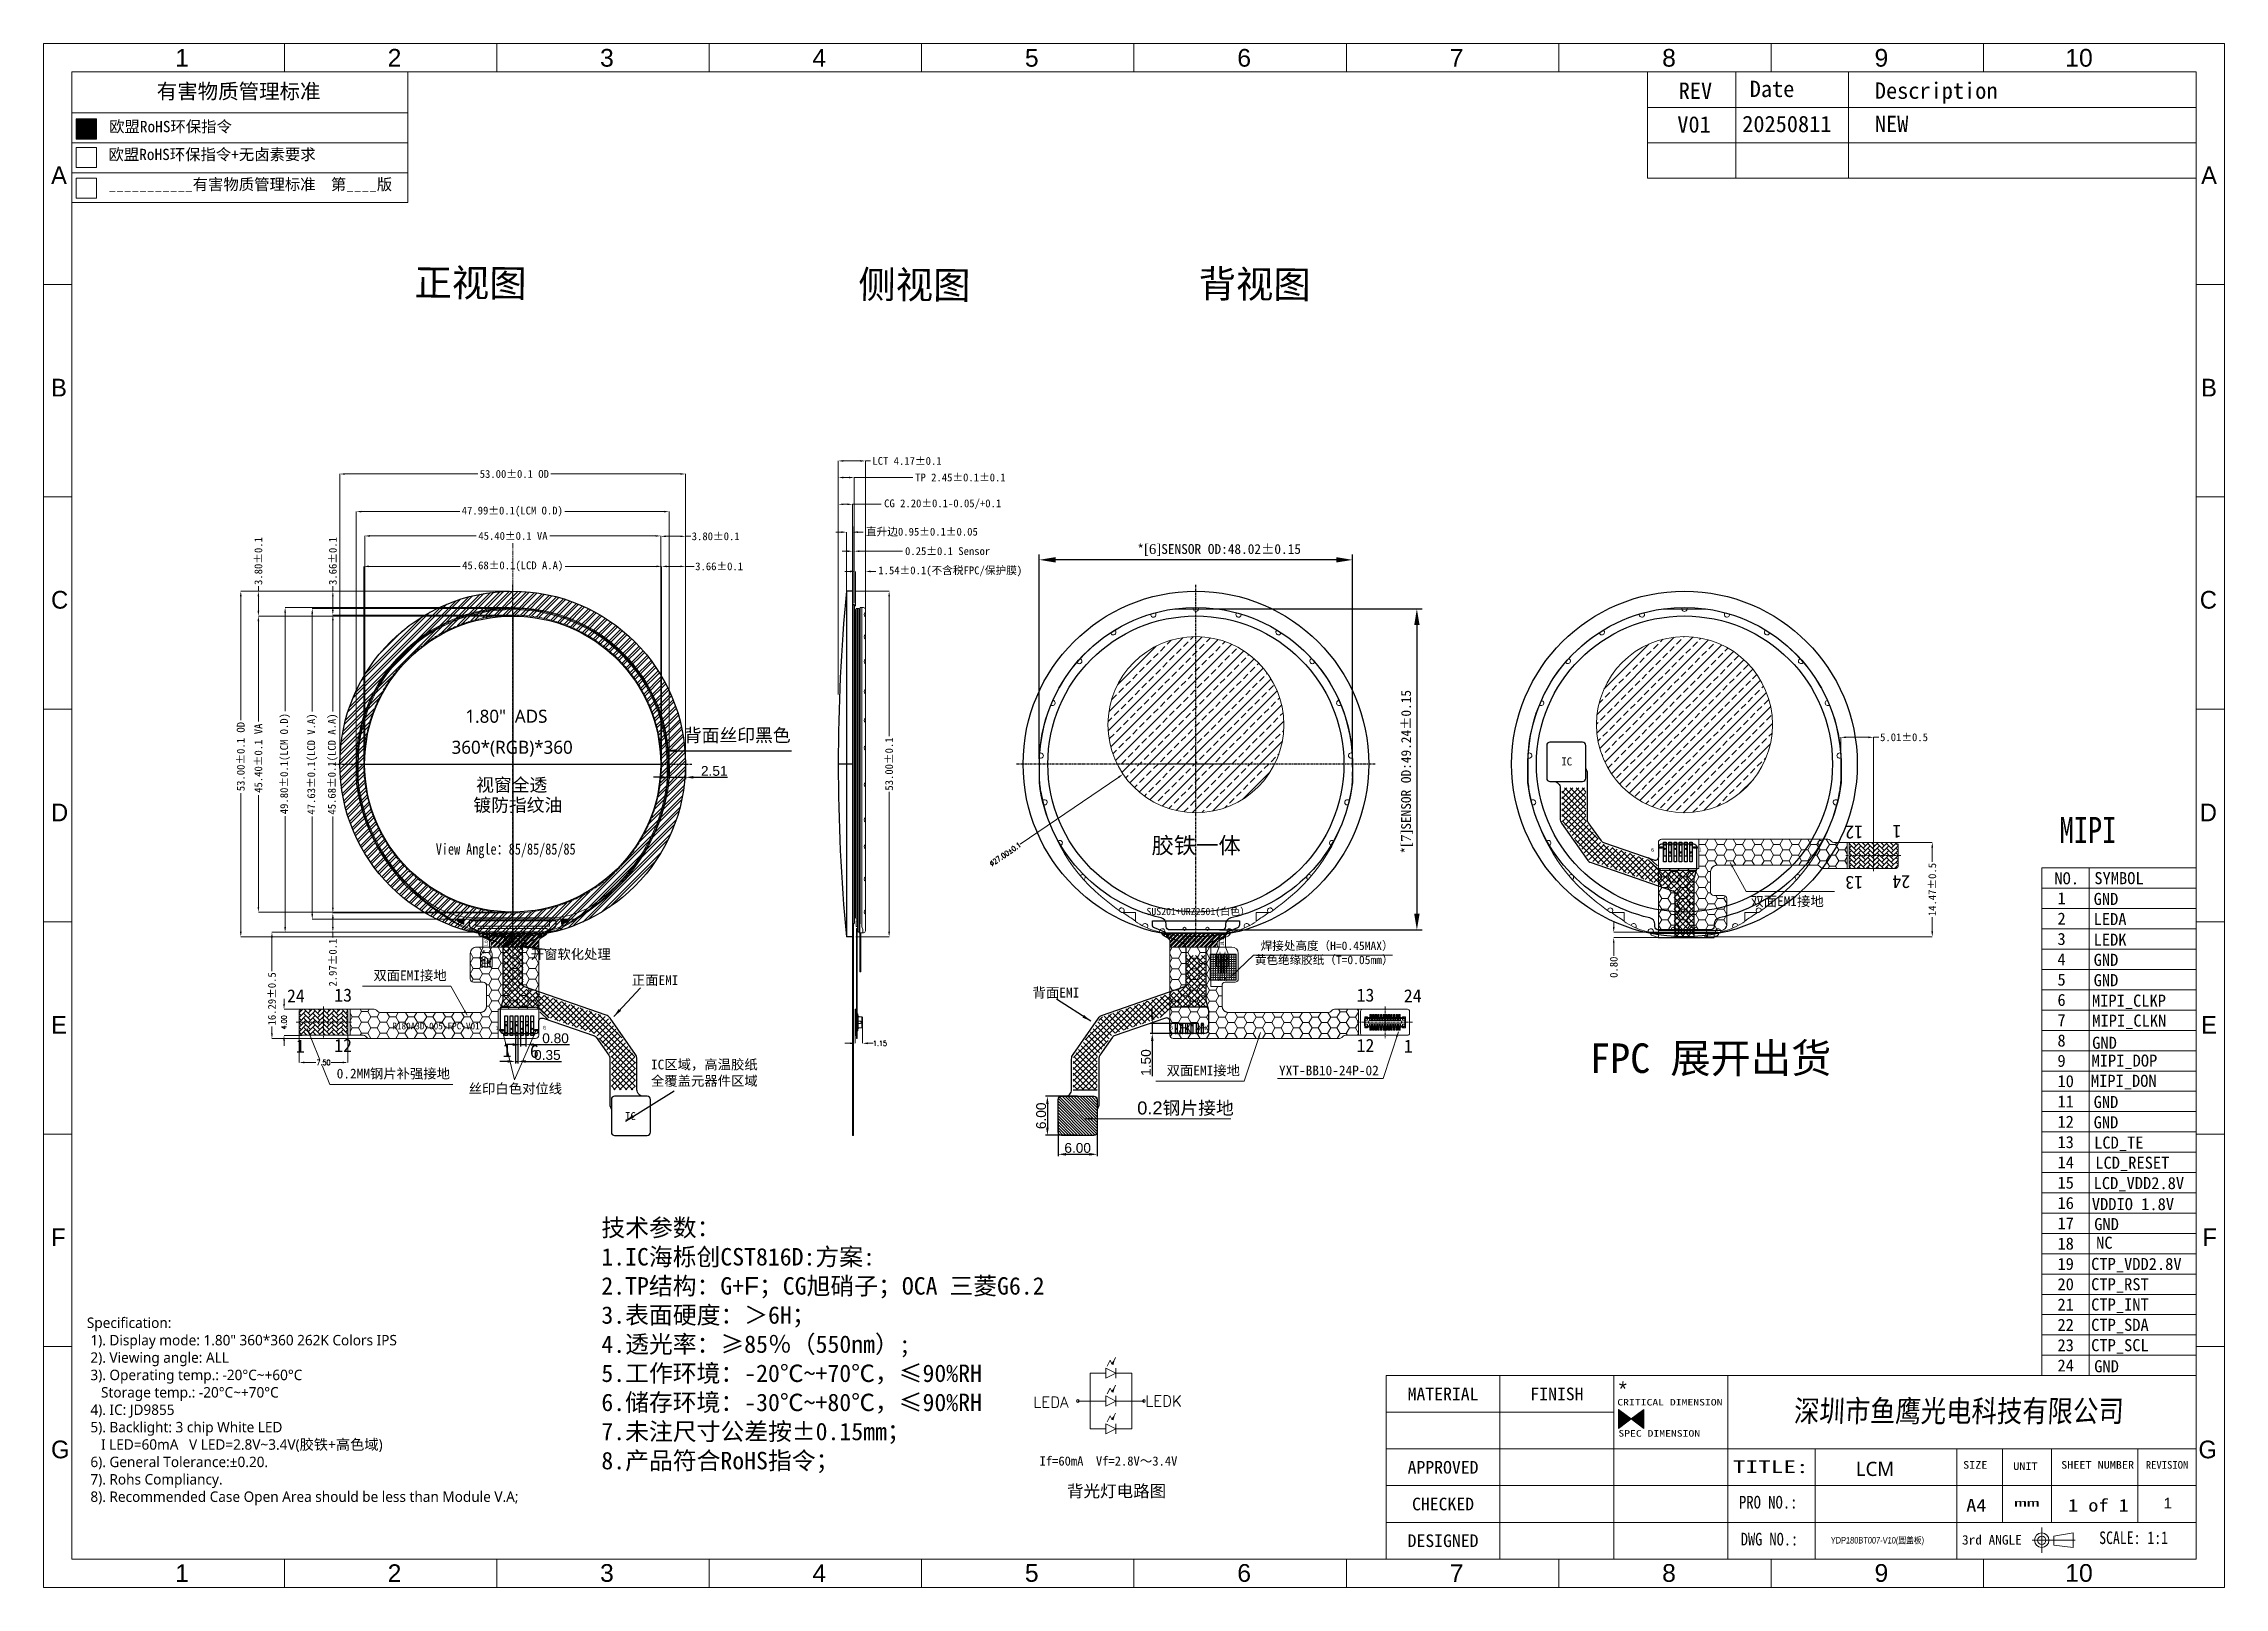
# Model space of a CAD drawing. Header units: millimetres. Extents: x 17 to 351, y 28 to 265.
import ezdxf
from ezdxf.enums import TextEntityAlignment as Align

# ---------------------------------------------------------------- set-up
doc = ezdxf.new("R2010")
doc.units = ezdxf.units.MM
doc.linetypes.add('CENTER', pattern=[0.6, 0.375, -0.075, 0.075, -0.075])
doc.linetypes.add('CENTER2', pattern=[1.125, 0.75, -0.125, 0.125, -0.125])
doc.layers.get('Defpoints').update_dxf_attribs({"color": 5, "lineweight": 5})
for name, color, linetype in [('02___PRT_ALL_AXES', 7, 'Continuous'), ('BOT', 5, 'Continuous'), ('CONNECTOR', 255, 'Continuous'), ('Lens', 6, 'Continuous'), ('Line', 1, 'Continuous'), ('OBJ-FRAME', 4, 'Continuous'), ('TP FPC', 4, 'Continuous'), ('外形切割', 200, 'Continuous')]:
    doc.layers.add(name, color=color, linetype=linetype)
for name, color, linetype, lineweight in [('3 BLU-FPCA', 2, 'Continuous', 5), ('5 BLU-Housing', 2, 'Continuous', 5), ('6 BLU-FPCA', 2, 'Continuous', 5), ('BLU', 50, 'Continuous', 5), ('COG-IC', 2, 'Continuous', 5), ('DIM', 3, 'Continuous', 5), ('EMI', 5, 'Continuous', 5), ('FPC', 50, 'Continuous', 5), ('LCD', 4, 'Continuous', 5), ('Main-FPC', 2, 'Continuous', 5), ('MFPC', 2, 'Continuous', 5), ('POL', 210, 'Continuous', 5), ('TAPE', 90, 'Continuous', 5), ('图框', 255, 'Continuous', 5)]:
    doc.layers.add(name, color=color, linetype=linetype, lineweight=lineweight)
doc.styles.add('Arial', font='arial.ttf')
doc.styles.add('C-E02$0$HZ', font='SimSun.ttf')
doc.styles.add('RD', font='ROMAND.shx', dxfattribs={"width": 0.8})
doc.styles.add('ROMANC', font='romanc.shx', dxfattribs={"bigfont": 'gbcbig.shx'})
doc.styles.get("Standard").update_dxf_attribs({"font": 'arial.ttf'})
doc.styles.add('style2', font='romans.shx', dxfattribs={"bigfont": 'bigfont.shx'})
doc.styles.add('TEXTSTYLE_0', font='txt', dxfattribs={"width": 0.8})
doc.styles.add('ZI2.5', font='SimSun.ttf', dxfattribs={"height": 2.5})
doc.styles.add('宋体', font='SimSun.ttf')
doc.styles.add('常规', font='SimSun.ttf')
doc.styles.add('普耐', font='simhei.ttf')
doc.styles.add('样式 3', font='italict.shx', dxfattribs={"width": 0.85, "oblique": 3})
doc.styles.add('样式 4', font='SimSun.ttf')
doc.styles.add('汉字', font='SimSun.ttf')
doc.dimstyles.new('01', dxfattribs={"dimtxt": 2.5, "dimasz": 2.5, "dimexe": 0.8, "dimexo": 0.8, "dimgap": 0.5, "dimtad": 1, "dimzin": 1, "dimdsep": 46, "dimtxsty": 'Standard', "dimcen": 0, "dimclrd": 256, "dimclre": 256, "dimclrt": 256, "dimadec": 0, "dimazin": 0, "dimtfac": 1, "dimtmove": 0, "dimatfit": 3, "dimfxl": 1, "dimarcsym": 0})
doc.dimstyles.new('DIM', dxfattribs={"dimtxt": 0.8, "dimasz": 0.8, "dimexe": 0, "dimexo": 0.5, "dimgap": 0.11, "dimtad": 0, "dimzin": 1, "dimdsep": 46, "dimtxsty": 'RD', "dimcen": 0, "dimclrd": 256, "dimclre": 256, "dimclrt": 256, "dimadec": 0, "dimazin": 0, "dimtm": 1e-09, "dimtfac": 1, "dimtofl": 0, "dimtmove": 0, "dimatfit": 3, "dimfxl": 1, "dimlwe": -1, "dimarcsym": 0})
doc.dimstyles.new('ISO-25$0', dxfattribs={"dimtxt": 1.5, "dimasz": 1.2, "dimexe": 0.3, "dimexo": 0, "dimgap": 0.2, "dimtad": 1, "dimzin": 1, "dimdsep": 46, "dimtxsty": 'Standard', "dimcen": 0, "dimclrd": 4, "dimclre": 4, "dimclrt": 4, "dimadec": 0, "dimazin": 0, "dimtp": 1.2, "dimtm": 1.2, "dimtfac": 1, "dimtmove": 0, "dimatfit": 3, "dimfxl": 1, "dimtolj": 1, "dimarcsym": 0})
doc.dimstyles.new('YanXiu', dxfattribs={"dimtxt": 1.5, "dimasz": 1.2, "dimexe": 0.66, "dimexo": 0.66, "dimgap": 0.66, "dimtad": 0, "dimdsep": 46, "dimtxsty": 'ROMANC', "dimcen": 0, "dimclrd": 256, "dimclre": 131, "dimclrt": 42, "dimazin": 2, "dimtfac": 1, "dimtofl": 0, "dimtmove": 0, "dimatfit": 3, "dimfxl": 1, "dimlwd": 5, "dimlwe": 5, "dimarcsym": 0})
doc.dimstyles.new('标注-赛华', dxfattribs={"dimtxt": 2.5, "dimasz": 2.5, "dimexe": 1.25, "dimexo": 0.65, "dimtad": 1, "dimzin": 1, "dimdsep": 46, "dimtxsty": 'Arial', "dimcen": 1.5, "dimclre": 3, "dimclrt": 3, "dimadec": 0, "dimazin": 0, "dimtfac": 1, "dimtmove": 0, "dimatfit": 3, "dimfxl": 1, "dimtolj": 1, "dimtzin": 0, "dimarcsym": 0})
pattern_1 = [(45, (-1100.7235, -84.95153), (-0.3367596, 0.3367596), []), (45, (-1100.499, -84.95153), (-0.3367596, 0.3367596), [])]

msp = doc.modelspace()

# ---------------------------------------------------------------- texts
at = {"color": 252, "lineweight": 5, "style": '汉字'}
msp.add_text('单层弯折区', height=0.5, dxfattribs=at).set_placement((87.209, 126.89))
at = {"color": 3, "lineweight": 5, "style": '汉字'}
msp.add_text('单层弯折区', height=0.5, dxfattribs=at).set_placement((191.475, 126.892))
at = {"color": 1, "char_height": 2}
for s, insert, width, attachment_point in [('{\\fSimHei|b0|i0|c134|p2;视窗全透}', (83.119, 152.003), 276.07744, 1), ('{\\fSimSun|b0|i0|c134|p2;镀防指纹油}', (82.695, 148.91), 276.07744, 1), ('{\\fSimSun|b0|i0|c134|p2;13}', (64.083, 119.765), 2.48249, 3), ('{\\fSimSun|b0|i0|c134|p2;13}', (218.148, 119.767), 2.48249, 1), ('{\\fSimSun|b0|i0|c134|p2;24}', (225.39, 119.651), 2.48249, 1), ('{\\fSimSun|b0|i0|c134|p2;1}', (87.181, 111.267), 2.48249, 1), ('{\\fSimSun|b0|i0|c134|p2;6}', (91.37, 111.15), 2.48249, 1), ('{\\fSimSun|b0|i0|c134|p2;12}', (218.148, 112.056), 2.48249, 1), ('{\\fSimSun|b0|i0|c134|p2;1}', (225.39, 111.939), 2.48249, 1)]:
    msp.add_mtext(s, dxfattribs=dict(at, insert=insert, width=width, attachment_point=attachment_point))
at = {"color": 1, "char_height": 2, "width": 2.48249, "attachment_point": 3, "rotation": 180}
for s, insert in [('{\\fSimSun|b0|i0|c134|p2;12}', (293.07, 142.73)), ('{\\fSimSun|b0|i0|c134|p2;1}', (300.312, 142.847)), ('{\\fSimSun|b0|i0|c134|p2;24}', (300.312, 135.136)), ('{\\fSimSun|b0|i0|c134|p2;13}', (293.07, 135.019))]:
    msp.add_mtext(s, dxfattribs=dict(at, insert=insert))
at = {"color": 3, "insert": (199.301, 100.231), "char_height": 2, "attachment_point": 9}
msp.add_mtext('0.2{\\fSimSun|b0|i0|c134|p2;钢片接地}', dxfattribs=at)
at = {"color": 7, "insert": (102.326, 84.44), "char_height": 2.67856, "width": 136.62455, "attachment_point": 1, "style": '宋体'}
msp.add_mtext('{\\fSimSun|b0|i0|c134|p54;技术参数}：\\P1.IC海栎创{\\C1;CST816D}:方案:\\P{\\C256;2.TP结构：G+\\fArial|b0|i0|c134|p34;F\\fSimSun|b0|i0|c134|p2;；CG旭硝子；OCA 三菱G6.2\\P}3.表面硬度：＞6H；\\P4.透光率：≥85％（550nm）;\\P5.工作环境：-20℃~+70℃，≤90%RH\\P6.储存环境：-30℃~+80℃，≤90%RH\\P7.未注尺寸公差按±0.15mm；\\P8.产品符合RoHS指令；', dxfattribs=at)
at = {"layer": 'Defpoints', "color": 4, "lineweight": 5, "insert": (325.949, 146.095), "char_height": 4, "width": 15.50829, "attachment_point": 1, "style": 'RD'}
msp.add_mtext('{\\fSimSun|b0|i0|c134|p2;\\C1;MIPI}', dxfattribs=at)
at = {"layer": 'DIM', "color": 1, "char_height": 4.2042, "width": 25.64897, "attachment_point": 1, "rotation": 359.42318}
for s, insert in [('{\\fSimSun|b0|i0|c134|p54;正视图}', (73.687, 230.174)), ('{\\fSimSun|b0|i0|c134|p54;侧视图}', (141.76, 229.877)), ('{\\fSimSun|b0|i0|c134|p54;背视图}', (193.938, 229.979))]:
    msp.add_mtext(s, dxfattribs=dict(at, insert=insert))
at = {"layer": 'DIM', "lineweight": 5, "ltscale": 0.2, "insert": (88.645, 156.55), "char_height": 2, "width": 12.30401, "attachment_point": 5, "style": '汉字'}
msp.add_mtext('{\\fMicrosoft YaHei|b0|i0|c134|p34;\\C2;360*(\\C1;R\\C3;G\\C5;B\\C2;)*360}', dxfattribs=at)
at = {"layer": 'DIM', "insert": (131.352, 159.615), "char_height": 2, "width": 25.36362, "attachment_point": 3}
msp.add_mtext('{\\fSimSun|b0|i0|c134|p2;\\C3;背面丝印黑色}', dxfattribs=at)
at = {"layer": 'DIM', "ltscale": 0.05, "char_height": 1.2189, "width": 15.61148, "style": '常规'}
for insert, attachment_point in [((251.2, 153.964), 9), ((105.953, 100.82), 1)]:
    msp.add_mtext('{\\C1;IC}', dxfattribs=dict(at, insert=insert, attachment_point=attachment_point))
at = {"layer": 'DIM', "lineweight": 5, "width": 21.63051, "style": '宋体'}
for s, insert, char_height, attachment_point in [('双面EMI接地', (278.541, 132.238), 1.5, 7), ('焊接处高度（H=0.45MAX）\\P黄色绝缘胶纸（T=0.05mm）', (223.816, 126.981), 1.3, 3), ('双面EMI接地', (78.613, 122.546), 1.5, 3), ('0.2MM钢片补强接地', (79.116, 107.486), 1.5, 3), ('双面EMI接地', (200.258, 107.957), 1.5, 3), ('YXT-BB10-24P-02', (221.554, 107.957), 1.5, 3), ('丝印白色对位线', (96.301, 105.178), 1.5, 3)]:
    msp.add_mtext(s, dxfattribs=dict(at, insert=insert, char_height=char_height, attachment_point=attachment_point))
at = {"layer": 'DIM', "color": 0, "ltscale": 3, "insert": (84.404, 126.29), "char_height": 0.56, "width": 4.5069, "attachment_point": 1, "rotation": 90, "style": '宋体'}
msp.add_mtext('L03', dxfattribs=at)
at = {"layer": 'DIM', "color": 2, "lineweight": 5, "insert": (93.466, 128.552), "char_height": 0.03, "width": 0.006, "attachment_point": 1, "style": '汉字'}
msp.add_mtext('1\\P', dxfattribs=at)
at = {"layer": 'DIM', "color": 0, "ltscale": 3, "insert": (84.13, 125.676), "char_height": 0.56, "width": 4.5069, "attachment_point": 1, "style": '宋体'}
msp.add_mtext('K A', dxfattribs=at)
at = {"layer": 'DIM', "color": 1, "char_height": 1.5, "width": 100.3297, "attachment_point": 3}
for s, insert in [('{\\fNSimSun|b0|i0|c134|p49;开窗软化处理}', (103.767, 125.805)), ('{\\fNSimSun|b0|i0|c134|p49;正面EMI}', (114.146, 121.808)), ('{\\fNSimSun|b0|i0|c134|p49;背面EMI}', (175.61, 119.895)), ('{\\fNSimSun|b0|i0|c134|p49;IC区域，高温胶纸\\P全覆盖元器件区域}', (126.3, 108.866))]:
    msp.add_mtext(s, dxfattribs=dict(at, insert=insert))
at = {"layer": 'FPC', "color": 2, "char_height": 0.588, "width": 36.55274}
for s, insert, attachment_point in [('6', (263.776, 140.739), 9), ('6', (263.776, 140.739), 9), ('1', (271.05, 140.806), 9), ('1', (271.05, 140.806), 9), ('1', (86.104, 113.978), 1), ('1', (86.104, 113.978), 1), ('6', (93.377, 114.046), 1), ('6', (93.377, 114.046), 1), ('6', (190.017, 114.048), 3), ('1', (195.189, 113.98), 3)]:
    msp.add_mtext(s, dxfattribs=dict(at, insert=insert, attachment_point=attachment_point))
at = {"layer": 'LCD', "lineweight": 5, "ltscale": 0.2, "insert": (87.76, 161.507), "char_height": 2, "width": 14.84195, "attachment_point": 5, "style": '汉字'}
msp.add_mtext('{\\fMicrosoft YaHei|b0|i0|c134|p34;\\C1;1.80"  ADS}', dxfattribs=at)
at = {"layer": 'LCD', "color": 1, "lineweight": 5, "insert": (76.939, 142.021), "char_height": 1.712501, "width": 23.59973, "attachment_point": 1, "style": 'RD'}
msp.add_mtext('{\\fSimSun|b0|i0|c0|p2;View Angle\\fSimSun|b0|i0|c134|p2;：\\fSimSun|b0|i0|c0|p2;8\\fSimSun|b0|i0|c134|p2;5\\fSimSun|b0|i0|c0|p2;/8\\fSimSun|b0|i0|c134|p2;5\\fSimSun|b0|i0|c0|p2;/8\\fSimSun|b0|i0|c134|p2;5\\fSimSun|b0|i0|c0|p2;/8\\fSimSun|b0|i0|c134|p2;5}', dxfattribs=at)
at = {"layer": 'Main-FPC', "color": 1, "lineweight": 5, "style": '汉字'}
msp.add_text('1', height=0.1, dxfattribs=at).set_placement((93.428, 128.247))
at = {"layer": 'Main-FPC', "color": 255, "lineweight": 5, "style": '样式 4'}
msp.add_text('R180A3D-005-FPC-V01', height=1.0368, dxfattribs=at).set_placement((70.27, 113.505))
at = {"layer": 'MFPC', "color": 255, "lineweight": 5, "style": '样式 4'}
for s, p in [('A', (196.879, 120.941)), ('K', (197.742, 120.927))]:
    msp.add_text(s, height=0.691, dxfattribs=at).set_placement(p)
at = {"layer": '图框', "color": 4, "linetype": 'ByBlock', "style": 'ZI2.5'}
for s, p in [('NO.', (325.154, 135.75)), ('SYMBOL', (331.284, 135.773))]:
    msp.add_text(s, height=1.8533, dxfattribs=at).set_placement(p)
at = {"layer": '图框', "color": 4, "lineweight": 5, "style": 'ZI2.5'}
for s, height, p in [('1', 1.853, (325.627, 132.678)), ('GND', 1.8533, (331.18, 132.585)), ('2', 1.853, (325.627, 129.563)), ('LEDA', 1.8533, (331.18, 129.495)), ('3', 1.853, (325.627, 126.449)), ('LEDK', 1.8533, (331.18, 126.34)), ('4', 1.853, (325.627, 123.334)), ('GND', 1.8533, (331.18, 123.245)), ('5', 1.853, (325.627, 120.22)), ('GND', 1.8533, (331.18, 120.131)), ('6', 1.853, (325.627, 117.105)), ('7', 1.853, (325.627, 113.99)), ('8', 1.853, (325.627, 110.876)), ('GND', 1.8533, (330.956, 110.526)), ('9', 1.853, (325.627, 107.761)), ('10', 1.8533, (325.627, 104.647)), ('11', 1.8533, (325.627, 101.532)), ('GND', 1.8533, (331.18, 101.45)), ('12', 1.8533, (325.627, 98.418)), ('13', 1.8533, (325.627, 95.303)), ('GND', 1.8533, (331.18, 98.337)), ('LCD_TE ', 1.8533, (331.256, 95.224)), ('14', 1.8533, (325.627, 92.189)), ('15', 1.8533, (325.627, 89.074)), ('LCD_VDD2.8V', 1.85328, (331.18, 89.011)), ('16', 1.8533, (325.627, 85.96)), ('VDDIO 1.8V', 1.8533, (330.9, 85.789)), ('17', 1.8533, (325.627, 82.845)), ('GND', 1.8533, (331.267, 82.72)), ('18', 1.8533, (325.627, 79.731)), ('NC', 1.8533, (331.561, 79.867)), ('19', 1.8533, (325.627, 76.616)), ('20', 1.8533, (325.627, 73.501)), ('21', 1.8533, (325.627, 70.387)), ('22', 1.8533, (325.627, 67.272)), ('23', 1.8533, (325.627, 64.158)), ('24', 1.8533, (325.627, 61.043)), ('GND', 1.8533, (331.267, 60.925))]:
    msp.add_text(s, height=height, dxfattribs=at).set_placement(p)
at = {"layer": '图框', "color": 1, "lineweight": 5, "style": 'ZI2.5'}
for s, p in [('MIPI_CLKP', (330.922, 116.985)), ('MIPI_CLKN', (330.962, 113.924)), ('MIPI_DOP', (330.849, 107.791)), ('MIPI_DON', (330.755, 104.692)), ('LCD_RESET', (331.435, 92.135))]:
    msp.add_text(s, height=1.8533, dxfattribs=at).set_placement(p)
at = {"layer": '图框', "color": 41, "lineweight": 5, "true_color": 0xf4ee51, "style": 'ZI2.5'}
for s, height, p in [('CTP_VDD2.8V', 1.85328, (330.799, 76.61)), ('CTP_RST', 1.8533, (330.799, 73.498)), ('CTP_INT', 1.8533, (330.799, 70.384)), ('CTP_SDA', 1.8533, (330.799, 67.271)), ('CTP_SCL', 1.8533, (330.799, 64.157))]:
    msp.add_text(s, height=height, dxfattribs=at).set_placement(p)
at = {"layer": '图框', "color": 3, "lineweight": 5}
for s, height, style, p in [('LEDA', 1.6814, 'style2', (168.561, 55.501)), ('LEDK', 1.6814, 'style2', (185.74, 55.676)), ('If=60mA  Vf=2.8V～3.4V', 1.41129, 'C-E02$0$HZ', (169.534, 46.611))]:
    msp.add_text(s, height=height, dxfattribs=dict(at, style=style)).set_placement(p)
at = {"layer": '图框', "linetype": 'Continuous', "lineweight": 13, "style": 'TEXTSTYLE_0'}
for s, height, width, p, p2 in [('MATERIAL', 1.9408, 0.763636, (225.97, 56.637), (236.839, 56.637)), ('FINISH', 1.9408, 0.84, (244.796, 56.637), (252.947, 56.637)), ('CRITICAL DIMENSION', 0.99564, 0.991837, (258.129, 55.828), (274.259, 55.828)), ('SPEC DIMENSION', 0.99564, 0.969231, (258.29, 51.055), (270.835, 51.055)), ('APPROVED', 1.9408, 0.7, (225.97, 45.38), (236.839, 45.38)), ('TITLE:', 1.9408, 1.281601, (275.857, 45.468), (287.464, 45.468)), ('SIZE', 1.1645, 0.96, (311.162, 46.138), (314.888, 46.138)), ('UNIT', 1.1645, 0.96, (318.846, 45.945), (322.572, 45.945)), ('SHEET NUMBER', 1.16449, 0.822857, (326.199, 46.138), (337.378, 46.138)), ('REVISION', 1.1645, 0.763636, (339.174, 46.138), (345.696, 46.138)), ('CHECKED', 1.9408, 0.735, (226.649, 39.751), (236.159, 39.751)), ('PRO NO.:', 1.9408, 0.728598, (276.794, 40.031), (285.75, 40.031)), ('A4', 1.9408, 0.96, (311.636, 39.554), (314.741, 39.554)), ('mm', 1.1645, 2, (318.975, 40.324), (322.857, 40.324)), ('1', 1.941, 2.4, (327.25, 39.554), (328.803, 39.554)), (' of ', 1.9408, 0.8, (328.803, 39.554), (335.013, 39.554)), ('1', 1.941, 2.4, (335.013, 39.554), (336.566, 39.554)), ('DESIGNED', 1.9408, 0.763636, (225.97, 34.123), (236.839, 34.123)), ('DWG NO.:', 1.9408, 0.6793, (277.07, 34.363), (285.859, 34.363)), ('   3rd ANGLE', 1.45561, 0.72, (307.933, 34.496), (320.16, 34.496))]:
    msp.add_text(s, height=height, dxfattribs=dict(at, width=width)).set_placement(p, p2, align=Align.FIT)
at = {"layer": '图框', "color": 7, "linetype": 'ByBlock', "lineweight": 13, "ltscale": 0.55}
for s, insert, char_height, width, attachment_point in [('1', (36.978, 263.859), 2.715, 4.62148, 1), ('2', (69.553, 263.859), 2.715, 4.62148, 1), ('3', (102.127, 263.859), 2.715, 4.62148, 1), ('4', (134.702, 263.859), 2.715, 4.62148, 1), ('5', (167.276, 263.859), 2.715, 4.62148, 1), ('6', (199.851, 263.859), 2.715, 4.62148, 1), ('7', (232.425, 263.859), 2.715, 4.62148, 1), ('8', (265, 263.859), 2.715, 4.62148, 1), ('9', (297.574, 263.859), 2.715, 4.62148, 1), ('10', (331.043, 263.859), 2.7149, 4.62148, 3), ('{\\fSimSun|b0|i0|c134|p2;REV}', (267.538, 258.713), 2.51383, 4.62148, 1), ('{\\fSimSun|b0|i0|c134|p2;Date}', (278.437, 258.996), 2.51383, 4.62148, 1), ('{\\fSimSun|b0|i0|c134|p2;Description}', (297.626, 258.727), 2.51383, 20.89213, 1), ('{\\fSimSun|b0|i0|c134|p2;V01}', (267.329, 253.551), 2.51383, 4.62148, 1), ('{\\fSimSun|b0|i0|c134|p54;20250811}', (277.288, 253.614), 2.51383, 4.62148, 1), ('{\\fSimSun|b0|i0|c134|p2;NEW}', (297.63, 253.614), 2.51383, 4.62148, 1), ('{\\fￚ￫?￫]￪N|b0|i0|c136|p54;A}', (17.94, 243.14), 2.71494, 4.62148, 7), ('{\\fￚ￫?￫]￪N|b0|i0|c136|p54;A}', (350.081, 243.14), 2.71494, 4.62148, 9), ('{\\f\uffd0ￂﾼﾚￃ\ufff7\ufff3w|b0|i0|c134|p54;B}', (17.94, 210.566), 2.71494, 4.62148, 7), ('{\\f\uffd0ￂﾼﾚￃ\ufff7\ufff3w|b0|i0|c134|p54;B}', (350.081, 210.566), 2.71494, 4.62148, 9), ('{\\f\uffd0ￂﾼﾚￃ\ufff7\ufff3w|b0|i0|c134|p54;C}', (17.94, 177.991), 2.71494, 4.62148, 7), ('{\\f\uffd0ￂﾼﾚￃ\ufff7\ufff3w|b0|i0|c134|p54;D}', (17.94, 145.417), 2.71494, 4.62148, 7), ('{\\f\uffd0ￂﾼﾚￃ\ufff7\ufff3w|b0|i0|c134|p54;E}', (17.94, 112.842), 2.71494, 4.62148, 7), ('{\\f\uffd0ￂﾼﾚￃ\ufff7\ufff3w|b0|i0|c134|p54;F}', (17.94, 80.268), 2.71494, 4.62148, 7), ('{\\f\uffd0ￂﾼﾚￃ\ufff7\ufff3w|b0|i0|c134|p54;G}', (17.94, 47.693), 2.71494, 4.62148, 7), ('{\\f\uffd0ￂﾼﾚￃ\ufff7\ufff3w|b0|i0|c134|p54;G}', (350.081, 47.693), 2.71494, 4.62148, 9), ('1', (36.978, 28.753), 2.715, 4.62148, 7), ('2', (69.553, 28.753), 2.715, 4.62148, 7), ('3', (102.127, 28.753), 2.715, 4.62148, 7), ('4', (134.702, 28.753), 2.715, 4.62148, 7), ('5', (167.276, 28.753), 2.715, 4.62148, 7), ('6', (199.851, 28.753), 2.715, 4.62148, 7), ('7', (232.425, 28.753), 2.715, 4.62148, 7), ('8', (265, 28.753), 2.715, 4.62148, 7), ('9', (297.574, 28.753), 2.715, 4.62148, 7), ('10', (331.043, 28.753), 2.7149, 4.62148, 9)]:
    msp.add_mtext(s, dxfattribs=dict(at, insert=insert, char_height=char_height, width=width, attachment_point=attachment_point))
at = {"layer": '图框', "color": 1, "lineweight": 5, "attachment_point": 1}
for s, insert, char_height, width in [('{\\fSimSun|b1|i0|c134|p2;有害物质管理标准}', (34.14, 258.514), 2.30151, 27.75038), ('{\\fSimSun|b0|i0|c134|p2;欧盟RoHS环保指令}', (26.839, 252.822), 1.72613, 19.82206), ('{\\fSimSun|b0|i0|c134|p2;欧盟RoHS环保指令+无卤素要求}', (26.743, 248.55), 1.72613, 34.14618), ('{\\fSimSun|b0|i0|c134|p2;___________有害物质管理标准  第____版}', (26.743, 243.957), 1.72613, 45.70413), ('{\\fSimSun|b0|i0|c134|p2; FPC 展开出货}', (250.859, 111.355), 4.52693, 44.21013)]:
    msp.add_mtext(s, dxfattribs=dict(at, insert=insert, char_height=char_height, width=width))
at = {"layer": '图框', "color": 7, "linetype": 'ByBlock', "lineweight": 5, "ltscale": 0.55, "char_height": 2.71494, "width": 4.62148, "attachment_point": 9}
for s, insert in [('{\\f\uffd0ￂﾼﾚￃ\ufff7\ufff3w|b0|i0|c134|p54;C}', (350.081, 177.991)), ('{\\f\uffd0ￂﾼﾚￃ\ufff7\ufff3w|b0|i0|c134|p54;D}', (350.081, 145.417)), ('{\\f\uffd0ￂﾼﾚￃ\ufff7\ufff3w|b0|i0|c134|p54;E}', (350.081, 112.842)), ('{\\f\uffd0ￂﾼﾚￃ\ufff7\ufff3w|b0|i0|c134|p54;F}', (350.081, 80.268))]:
    msp.add_mtext(s, dxfattribs=dict(at, insert=insert))
at = {"layer": '图框', "color": 255, "lineweight": 13, "insert": (23.429, 69.317), "char_height": 1.6, "attachment_point": 1, "style": '汉字'}
msp.add_mtext('{\\fMicrosoft YaHei|b0|i0|c134|p34;Specification:\\P 1). Display mode: 1.80" 360*360 262K Colors IPS\\P 2). Viewing angle: ALL\\P 3). Operating temp.: -20%%DC~+60%%DC  \\P    Storage temp.: -20%%DC~+70%%DC\\P 4). IC: JD9855\\P 5). Backlight: 3 chip White LED\\P    I LED=60mA   V LED=2.8V~3.4V\\C1;(胶铁+高色域)\\C255;\\P 6). General Tolerance:%%P0.20.\\P 7). Rohs Compliancy.\\P 8). Recommended Case Open Area should be less than Module V.A;}', dxfattribs=at)
at = {"layer": '图框', "color": 1, "linetype": 'Continuous', "lineweight": 13, "insert": (258.36, 59.532), "char_height": 2.266, "width": 3.42496, "attachment_point": 1}
msp.add_mtext('*', dxfattribs=at)
at = {"layer": '图框', "insert": (285.168, 56.663), "char_height": 3.35301, "width": 56.33643, "attachment_point": 1, "style": '样式 3'}
msp.add_mtext('{\\fSimSun|b0|i0|c134|p2;\\C6;深圳市鱼鹰光电科技有限公司}', dxfattribs=at)
at = {"layer": '图框', "lineweight": 13, "attachment_point": 1}
for s, insert, char_height, width, style in [('{\\fMicrosoft YaHei|b0|i0|c134|p34;\\C3;LCM}', (294.72, 47.192), 2.17372, 6.36546, '汉字'), ('{\\fSTXinwei|b0|i0|c134|p2;\\C3;YDP180BT007-V10(\\fSimSun|b0|i0|c134|p2;圆盖板\\fSTXinwei|b0|i0|c134|p2;)}', (290.837, 35.662), 1, 32.7024, '样式 3'), ('SCALE: 1:1', (332.025, 36.522), 1.9408, 26.50482, 'TEXTSTYLE_0')]:
    msp.add_mtext(s, dxfattribs=dict(at, insert=insert, char_height=char_height, width=width, style=style))
at = {"layer": '图框', "color": 4, "lineweight": 5, "insert": (173.744, 42.612), "char_height": 1.85755, "width": 16.28274, "attachment_point": 4}
msp.add_mtext('{\\fSimSun|b0|i0|c134|p54;背光灯电路图}', dxfattribs=at)
at = {"layer": '图框', "lineweight": 13, "insert": (341.92, 41.676), "char_height": 1.62979, "width": 2.03736, "attachment_point": 1}
msp.add_mtext('{\\f@Arial Unicode MS|b0|i0|c0|p34;1}', dxfattribs=at)

# ---------------------------------------------------------------- blocks, each defined once
blk = doc.blocks.new('*D15')
at = {"layer": 'Defpoints', "color": 0, "transparency": 16777216}
for p in [(88.72, 128.39), (51.81, 112.09), (67.42, 112.09)]:
    blk.add_point(p, dxfattribs=at)
at = {"layer": 'DIM', "lineweight": 5, "transparency": 16777216}
for p, q in [((88.22, 128.39), (51.81, 128.39)), ((51.81, 127.59), (51.81, 122.44)), ((51.81, 112.89), (51.81, 113.94)), ((66.92, 112.09), (51.81, 112.09))]:
    blk.add_line(p, q, dxfattribs=at)
at = {"layer": 'DIM', "transparency": 16777216}
for points in [[(51.67, 127.59), (51.94, 127.59), (51.81, 128.39)], [(51.67, 112.89), (51.94, 112.89), (51.81, 112.09)]]:
    blk.add_solid(points, dxfattribs=at)
at = {"layer": 'DIM', "lineweight": 5, "transparency": 16777216, "insert": (51.81, 118.19), "char_height": 1.2, "attachment_point": 5, "rotation": 90, "style": '样式 4'}
blk.add_mtext('16.29%%P0.5', dxfattribs=at)
blk = doc.blocks.new('*D16')
at = {"layer": 'Defpoints', "color": 0, "transparency": 16777216}
for p in [(112.72, 192.91), (64.73, 154.2), (112.72, 154.2)]:
    blk.add_point(p, dxfattribs=at)
at = {"layer": 'DIM', "lineweight": 5, "transparency": 16777216}
for p, q in [((64.73, 154.7), (64.73, 192.91)), ((65.53, 192.91), (80.63, 192.91)), ((111.92, 192.91), (96.72, 192.91)), ((112.72, 154.7), (112.72, 192.91))]:
    blk.add_line(p, q, dxfattribs=at)
at = {"layer": 'DIM', "transparency": 16777216}
for points in [[(65.53, 193.04), (65.53, 192.78), (64.73, 192.91)], [(111.92, 193.04), (111.92, 192.78), (112.72, 192.91)]]:
    blk.add_solid(points, dxfattribs=at)
at = {"layer": 'DIM', "lineweight": 5, "transparency": 16777216, "insert": (88.67, 192.91), "char_height": 1.2, "attachment_point": 5, "style": '样式 4'}
blk.add_mtext('47.99±0.1(LCM O.D)', dxfattribs=at)
blk = doc.blocks.new('*D17')
at = {"layer": 'Defpoints', "color": 0, "transparency": 16777216}
for p in [(88.72, 178.19), (53.83, 128.39), (88.72, 128.39)]:
    blk.add_point(p, dxfattribs=at)
at = {"layer": 'DIM', "lineweight": 5, "transparency": 16777216}
for p, q in [((88.22, 178.19), (53.83, 178.19)), ((53.83, 177.39), (53.83, 162.3)), ((53.83, 129.19), (53.83, 146.21)), ((88.22, 128.39), (53.83, 128.39))]:
    blk.add_line(p, q, dxfattribs=at)
at = {"layer": 'DIM', "transparency": 16777216}
for points in [[(53.7, 177.39), (53.97, 177.39), (53.83, 178.19)], [(53.7, 129.19), (53.97, 129.19), (53.83, 128.39)]]:
    blk.add_solid(points, dxfattribs=at)
at = {"layer": 'DIM', "lineweight": 5, "transparency": 16777216, "insert": (53.83, 154.26), "char_height": 1.2, "attachment_point": 5, "rotation": 90, "style": '样式 4'}
blk.add_mtext('49.80±0.1(LCM O.D)', dxfattribs=at)
blk = doc.blocks.new('*D18')
at = {"layer": 'Defpoints', "color": 0, "transparency": 16777216}
for p in [(111.57, 184.51), (65.88, 154.2), (111.57, 154.2)]:
    blk.add_point(p, dxfattribs=at)
at = {"layer": 'DIM', "lineweight": 5, "transparency": 16777216}
for p, q in [((65.88, 154.7), (65.88, 184.51)), ((66.68, 184.51), (80.68, 184.51)), ((110.77, 184.51), (96.77, 184.51)), ((111.57, 154.7), (111.57, 184.51))]:
    blk.add_line(p, q, dxfattribs=at)
at = {"layer": 'DIM', "transparency": 16777216}
for points in [[(66.68, 184.64), (66.68, 184.38), (65.88, 184.51)], [(110.77, 184.64), (110.77, 184.38), (111.57, 184.51)]]:
    blk.add_solid(points, dxfattribs=at)
at = {"layer": 'DIM', "lineweight": 5, "transparency": 16777216, "insert": (88.73, 184.51), "char_height": 1.2, "attachment_point": 5, "style": '样式 4'}
blk.add_mtext('45.68±0.1(LCD A.A)', dxfattribs=at)
blk = doc.blocks.new('*D21')
at = {"layer": 'Defpoints', "color": 0, "transparency": 16777216}
for p in [(88.73, 177.04), (61.15, 131.36), (88.73, 131.36)]:
    blk.add_point(p, dxfattribs=at)
at = {"layer": 'DIM', "lineweight": 5, "transparency": 16777216}
for p, q in [((88.23, 177.04), (61.15, 177.04)), ((61.15, 176.24), (61.15, 162.24)), ((61.15, 132.16), (61.15, 146.16)), ((88.23, 131.36), (61.15, 131.36))]:
    blk.add_line(p, q, dxfattribs=at)
at = {"layer": 'DIM', "transparency": 16777216}
for points in [[(61.02, 176.24), (61.28, 176.24), (61.15, 177.04)], [(61.02, 132.16), (61.28, 132.16), (61.15, 131.36)]]:
    blk.add_solid(points, dxfattribs=at)
at = {"layer": 'DIM', "lineweight": 5, "transparency": 16777216, "insert": (61.15, 154.2), "char_height": 1.2, "attachment_point": 5, "rotation": 90, "style": '样式 4'}
blk.add_mtext('45.68±0.1(LCD A.A)', dxfattribs=at)
blk = doc.blocks.new('*D22')
at = {"layer": 'Defpoints', "color": 0, "transparency": 16777216}
for p in [(88.72, 178.04), (57.99, 130.41), (79.23, 130.41)]:
    blk.add_point(p, dxfattribs=at)
at = {"layer": 'DIM', "lineweight": 5, "transparency": 16777216}
for p, q in [((88.22, 178.04), (57.99, 178.04)), ((57.99, 177.24), (57.99, 162.24)), ((57.99, 131.21), (57.99, 146.16)), ((78.73, 130.41), (57.99, 130.41))]:
    blk.add_line(p, q, dxfattribs=at)
at = {"layer": 'DIM', "transparency": 16777216}
for points in [[(57.86, 177.24), (58.13, 177.24), (57.99, 178.04)], [(57.86, 131.21), (58.13, 131.21), (57.99, 130.41)]]:
    blk.add_solid(points, dxfattribs=at)
at = {"layer": 'DIM', "lineweight": 5, "transparency": 16777216, "insert": (57.99, 154.2), "char_height": 1.2, "attachment_point": 5, "rotation": 90, "style": '样式 4'}
blk.add_mtext('47.63±0.1(LCD V.A)', dxfattribs=at)
blk = doc.blocks.new('*D23')
at = {"layer": 'Defpoints', "color": 0, "transparency": 16777216}
for p in [(115.23, 184.51), (111.57, 154.2), (115.23, 154.2)]:
    blk.add_point(p, dxfattribs=at)
at = {"layer": 'DIM', "lineweight": 5, "transparency": 16777216}
for p, q in [((111.57, 154.7), (111.57, 184.51)), ((112.37, 184.51), (114.43, 184.51)), ((115.23, 154.7), (115.23, 184.51)), ((115.23, 184.51), (116.56, 184.51))]:
    blk.add_line(p, q, dxfattribs=at)
at = {"layer": 'DIM', "transparency": 16777216}
for points in [[(112.37, 184.64), (112.37, 184.38), (111.57, 184.51)], [(114.43, 184.64), (114.43, 184.38), (115.23, 184.51)]]:
    blk.add_solid(points, dxfattribs=at)
at = {"layer": 'DIM', "lineweight": 5, "transparency": 16777216, "insert": (120.39, 184.51), "char_height": 1.2, "attachment_point": 5, "style": '样式 4'}
blk.add_mtext('3.66±0.1', dxfattribs=at)
blk = doc.blocks.new('*D25')
at = {"layer": 'Defpoints', "color": 0, "transparency": 16777216}
for p in [(61.15, 180.7), (88.73, 180.7), (88.73, 177.04)]:
    blk.add_point(p, dxfattribs=at)
at = {"layer": 'DIM', "lineweight": 5, "transparency": 16777216}
for p, q in [((61.15, 180.7), (61.15, 181.5)), ((88.23, 180.7), (61.15, 180.7)), ((61.15, 177.84), (61.15, 179.9)), ((88.23, 177.04), (61.15, 177.04))]:
    blk.add_line(p, q, dxfattribs=at)
at = {"layer": 'DIM', "transparency": 16777216}
for points in [[(61.02, 179.9), (61.28, 179.9), (61.15, 180.7)], [(61.02, 177.84), (61.28, 177.84), (61.15, 177.04)]]:
    blk.add_solid(points, dxfattribs=at)
at = {"layer": 'DIM', "lineweight": 5, "transparency": 16777216, "insert": (61.15, 185.33), "char_height": 1.2, "attachment_point": 5, "rotation": 90, "style": '样式 4'}
blk.add_mtext('3.66±0.1', dxfattribs=at)
blk = doc.blocks.new('*D26')
at = {"layer": 'Defpoints', "color": 0, "transparency": 16777216}
for p in [(142.82, 183.74), (141.28, 177.89), (142.82, 177.89)]:
    blk.add_point(p, dxfattribs=at)
at = {"layer": 'DIM', "lineweight": 5, "transparency": 16777216}
for p, q in [((140.48, 183.74), (139.68, 183.74)), ((141.28, 178.39), (141.28, 183.74)), ((142.82, 178.39), (142.82, 183.74)), ((143.62, 183.74), (144.42, 183.74))]:
    blk.add_line(p, q, dxfattribs=at)
at = {"layer": 'DIM', "transparency": 16777216}
for points in [[(140.48, 183.87), (140.48, 183.6), (141.28, 183.74)], [(143.62, 183.87), (143.62, 183.6), (142.82, 183.74)]]:
    blk.add_solid(points, dxfattribs=at)
at = {"layer": 'DIM', "lineweight": 5, "transparency": 16777216, "insert": (155.83, 183.74), "char_height": 1.2, "attachment_point": 5, "style": '样式 4'}
blk.add_mtext('1.54±0.1(不含税FPC/保护膜)', dxfattribs=at)
blk = doc.blocks.new('R180A3D-001-CELL-V01-B')
at = {"layer": 'COG-IC', "lineweight": 5}
blk.add_lwpolyline([(324.46, 219.48), (324.21, 219.48), (324.21, 218.65), (324.46, 218.65)], dxfattribs=at)
at = {"layer": 'LCD', "lineweight": 5}
blk.add_lwpolyline([(324.46, 219.75), (324.26, 219.75), (324.26, 267.38), (324.66, 267.38), (324.66, 217.83), (324.46, 217.83), (324.46, 267.38)], dxfattribs=at)
blk = doc.blocks.new('R180A3D-001-LCDA-V01-B')
at = {"layer": 'POL', "lineweight": 5}
for points in [[(548.12, 225.19), (547.97, 225.19), (547.97, 272.47), (548.12, 272.47)], [(548.52, 225.19), (548.65, 225.19), (548.65, 272.47), (548.52, 272.47)]]:
    blk.add_lwpolyline(points, dxfattribs=at)
at = {"layer": 'LCD', "color": 2, "lineweight": 5}
blk.add_blockref('R180A3D-001-CELL-V01-B', (223.86, 5.24), dxfattribs=at)
blk = doc.blocks.new('R180A3D-005-BLU-V01-B')
at = {"layer": 'DIM', "color": 5}
for p, q in [((790.64, 270.15), (790.64, 222.04)), ((790.7, 270.15), (790.64, 270.15)), ((790.64, 222.04), (790.59, 221.33)), ((790.59, 221.33), (790.59, 220.38)), ((790.65, 220.38), (790.59, 220.38))]:
    blk.add_line(p, q, dxfattribs=at)
at = {"layer": 'DIM', "color": 0}
for p, q in [((790.7, 270.23), (790.7, 222.04)), ((790.7, 270.23), (790.95, 270.23)), ((790.61, 222.04), (790.56, 221.33)), ((790.56, 221.33), (790.56, 220.38)), ((790.61, 222.15), (790.61, 222.04)), ((790.61, 222.15), (790.64, 222.15)), ((790.7, 222.04), (790.65, 221.33)), ((790.65, 221.33), (790.65, 220.38)), ((790.59, 220.38), (790.56, 220.38)), ((790.65, 220.38), (791.1, 220.38)), ((790.65, 220.38), (790.65, 214.38)), ((790.78, 214.38), (790.78, 220.38)), ((790.65, 214.38), (790.78, 214.38))]:
    blk.add_line(p, q, dxfattribs=at)
at = {"layer": 'DIM', "color": 6}
for p, q in [((790.95, 270.23), (790.95, 221.26)), ((790.95, 270.23), (791.2, 270.23)), ((791.5, 269.93), (791.5, 220.68)), ((790.95, 221.26), (791.1, 220.87)), ((791.1, 220.87), (791.1, 220.38)), ((791.1, 220.38), (791.2, 220.38))]:
    blk.add_line(p, q, dxfattribs=at)
for centre, radius, start, end in [((791.2, 269.93), 0.3, 0, 90), ((791.71, 269.16), 0.4, 121.5045, 238.4955), ((791.71, 265.75), 0.4, 121.5045, 238.4955), ((791.71, 261.97), 0.4, 121.5045, 238.4955), ((791.71, 257.35), 0.4, 121.5045, 238.4955), ((791.71, 252.94), 0.4, 121.5045, 238.4955), ((791.71, 248.71), 0.4, 121.5045, 238.4955), ((791.71, 243.07), 0.4, 121.5045, 238.4955), ((791.71, 237.68), 0.4, 121.5045, 238.4955), ((791.71, 233.57), 0.4, 121.5045, 238.4955), ((791.71, 228.6), 0.4, 121.5045, 238.4955), ((791.71, 223.55), 0.4, 121.5045, 238.4955), ((791.2, 220.68), 0.3, 270, 0)]:
    blk.add_arc(centre, radius, start, end, dxfattribs=at)
blk = doc.blocks.new('R180A3D-005-BLU-V01-C')
at = {"layer": 'DIM'}
h = blk.add_hatch(dxfattribs=at)
h.set_pattern_fill('ANSI33', color=0, scale=8, style=0)
h.set_pattern_definition([(45, (766.8195, -699.2783), (-1.4142136, 1.4142136), []), (45, (768.2337, -699.2783), (-1.4142136, 1.4142136), [1, -0.5])])
h.paths.add_polyline_path([(843.4, 256.75, 1), (816.4, 256.75, 1)])
at = {"layer": '3 BLU-FPCA', "color": 0, "lineweight": 5}
for p, q in [((833.05, 221.57), (833.05, 219.59)), ((833.35, 220.59), (833.35, 220.86)), ((833.75, 220.85), (833.75, 220.59)), ((834.15, 220.79), (834.15, 221.12)), ((834.55, 221.11), (834.55, 220.79)), ((834.85, 221.57), (834.85, 219.59)), ((833.05, 219.59), (833.43, 219.59)), ((833.35, 220.29), (833.35, 219.74)), ((833.75, 220.29), (833.75, 219.74)), ((834.15, 219.74), (834.15, 220.49)), ((834.48, 219.59), (834.85, 219.59)), ((834.55, 220.49), (834.55, 219.74))]:
    blk.add_line(p, q, dxfattribs=at)
blk.add_lwpolyline([(834.23, 219.59), (833.68, 219.59)], dxfattribs=at)
for centre in [(834.35, 220.64), (833.55, 220.44)]:
    blk.add_circle(centre, 0.125, dxfattribs=at)
for centre, radius, start, end in [((834.35, 220.64), 0.25, 143.1301, 216.8699), ((834.35, 220.64), 0.25, 323.1301, 36.8699), ((833.55, 220.44), 0.25, 143.1301, 216.8699), ((833.55, 219.59), 0.25, 143.1301, 180), ((833.55, 219.59), 0.125, 0, 180), ((833.55, 220.44), 0.25, 323.1301, 36.8699), ((833.55, 219.59), 0.25, 0, 36.8699), ((834.35, 219.59), 0.25, 143.1301, 180), ((834.35, 219.59), 0.125, 0, 180), ((834.35, 219.59), 0.25, 0, 36.8699)]:
    blk.add_arc(centre, radius, start, end, dxfattribs=at)
blk.add_spline([(834.85, 220.79), (834.35, 221.19), (833.55, 220.79), (833.05, 221.19)], degree=3, dxfattribs=at)
at = {"layer": 'BLU', "color": 1, "linetype": 'CENTER', "lineweight": 5}
for p, q in [((829.9, 256.87), (829.9, 244.57)), ((824.22, 250.72), (835.58, 250.72))]:
    blk.add_line(p, q, dxfattribs=at)
at = {"layer": 'DIM', "color": 6}
for p, q in [((805.91, 250.29), (805.92, 248.81)), ((853.89, 250.29), (853.88, 248.81)), ((853.89, 250.29), (853.88, 248.81)), ((820.64, 227.97), (818.5, 227.97)), ((820.64, 226.57), (820.64, 227.97)), ((839.16, 226.57), (839.16, 227.97)), ((839.16, 227.97), (841.3, 227.97)), ((835.02, 224.85), (824.78, 224.85))]:
    blk.add_line(p, q, dxfattribs=at)
at = {"layer": 'DIM', "color": 0, "ltscale": 3}
for p, q in [((833.45, 224.85), (833.45, 222.71)), ((834.45, 224.85), (834.45, 222.71)), ((833.41, 222.51), (833.09, 221.77)), ((834.81, 221.77), (834.49, 222.51))]:
    blk.add_line(p, q, dxfattribs=at)
at = {"layer": 'DIM', "color": 6}
for centre in [(828.15, 225.44), (831.66, 225.44)]:
    blk.add_circle(centre, 0.25, dxfattribs=at)
for centre, radius, start, end in [((829.9, 250.72), 24, 358.9714, 181.0286), ((829.9, 274.53), 0.4, 153.1856, 26.8144), ((817.24, 270.91), 0.4, 188.7573, 55.4354), ((823.37, 273.63), 0.4, 171.816, 40.0095), ((836.43, 273.63), 0.4, 139.9905, 8.184), ((842.56, 270.91), 0.4, 124.5646, 351.2427), ((812.02, 266.5), 0.4, 207.6298, 69.4793), ((847.78, 266.5), 0.4, 110.5207, 332.3702), ((807.92, 260.07), 0.4, 231.0124, 82.896), ((851.88, 260.07), 0.4, 97.104, 308.9876), ((806.11, 252.01), 0.4, 242.2837, 111.4781), ((853.69, 252.01), 0.4, 68.5219, 297.7163), ((818.82, 248.86), 12.91, 180.2026, 190.9189), ((840.98, 248.86), 12.91, 349.0811, 359.7974), ((833.11, 251.28), 27.4, 190.23, 232.366), ((806.69, 244.84), 0.4, 254.2394, 133.163), ((826.69, 251.28), 27.4, 307.634, 349.77), ((853.11, 244.84), 0.4, 46.837, 285.7606), ((809.02, 238.61), 0.4, 271.2519, 144.2421), ((850.78, 238.61), 0.4, 35.7579, 268.7481), ((812.51, 233.36), 0.4, 298.4265, 143.6169), ((847.29, 233.36), 0.4, 36.3831, 241.5735), ((839.98, 258.36), 37.22, 230.6445, 234.7518), ((818.51, 228.25), 0.4, 315.7949, 179.306), ((841.29, 228.25), 0.4, 0.694, 224.2051), ((819.82, 258.36), 37.22, 305.2482, 309.3555), ((839.98, 258.36), 37.22, 238.68, 241.0556), ((822.11, 225.86), 0.4, 317.6014, 169.7018), ((826.99, 236.16), 11.52, 244.1502, 258.931), ((824.73, 225.07), 0.4, 327.3886, 197.916), ((835.07, 225.07), 0.4, 342.084, 212.6114), ((832.81, 236.16), 11.52, 281.069, 295.8498), ((837.69, 225.86), 0.4, 10.2982, 222.3986), ((819.82, 258.36), 37.22, 298.9444, 301.32)]:
    blk.add_arc(centre, radius, start, end, dxfattribs=at)
at = {"layer": 'DIM', "color": 5}
for centre, radius, start, end in [((839.26, 257.43), 35.96, 235.015, 238.3188), ((820.54, 257.43), 35.96, 301.6812, 304.985), ((826.99, 236.16), 11.44, 234.6637, 236.2439), ((832.81, 236.16), 11.44, 303.7561, 305.3363)]:
    blk.add_arc(centre, radius, start, end, dxfattribs=at)
at = {"layer": 'DIM', "color": 0, "ltscale": 3}
for centre, start, end in [((833.55, 221.57), 156.8014, 180), ((832.95, 222.71), 336.8014, 0), ((834.95, 222.71), 180, 203.1986), ((834.35, 221.57), 0, 23.1986)]:
    blk.add_arc(centre, 0.5, start, end, dxfattribs=at)
at = {"layer": 'OBJ-FRAME', "color": 6, "lineweight": 5}
blk.add_circle((829.9, 256.75), 13.5, dxfattribs=at)
at = {"layer": '6 BLU-FPCA', "color": 255, "lineweight": 5, "style": '宋体'}
for s, p in [('A', (833.43, 221.52)), ('K', (834.23, 221.53))]:
    blk.add_text(s, height=0.407, dxfattribs=at).set_placement(p)
at = {"layer": 'DIM', "color": 0, "ltscale": 3, "insert": (834.22, 222.8), "char_height": 0.56, "width": 4.5069, "attachment_point": 7, "rotation": 90, "style": '宋体'}
blk.add_mtext('JLY', dxfattribs=at)
at = {"layer": '图框', "color": 6, "lineweight": 13, "ltscale": 5, "style": '普耐'}
for s, height, p in [('胶铁一体', 2.505, (823.1, 236.99)), ('SUS201+URZ2501(白色）', 1.1093, (822.31, 227.55))]:
    blk.add_text(s, height=height, dxfattribs=at).set_placement(p)
blk = doc.blocks.new('FPC-TAPE')
at = {"layer": 'TAPE', "lineweight": 5}
h = blk.add_hatch(dxfattribs=at)
h.set_pattern_fill('ANGLE', color=30, scale=0.05)
h.set_pattern_definition([(0, (-3.26286, 2.00315), (0, 0.34925), [0.254, -0.09525]), (90, (-3.26286, 2.00315), (-0.34925, 2e-17), [0.254, -0.09525])])
h.paths.add_polyline_path([(-7.26, 6), (-7.26, 2), (-3.26, 2), (-3.26, 6)])
at = {"layer": 'TAPE', "color": 30, "lineweight": 5, "true_color": 0xf26722}
for p, q in [((-7.26, 6), (-3.26, 6)), ((-7.26, 2), (-7.26, 6)), ((-3.26, 6), (-3.26, 2)), ((-3.26, 2), (-7.26, 2))]:
    blk.add_line(p, q, dxfattribs=at)
blk = doc.blocks.new('*D27')
at = {"layer": 'Defpoints', "color": 0, "transparency": 16777216}
for p in [(88.73, 131.36), (61.15, 128.39), (88.72, 128.39)]:
    blk.add_point(p, dxfattribs=at)
at = {"layer": 'DIM', "lineweight": 5, "transparency": 16777216}
for p, q in [((88.23, 131.36), (61.15, 131.36)), ((61.15, 130.56), (61.15, 129.19)), ((88.22, 128.39), (61.15, 128.39)), ((61.15, 128.39), (61.15, 127.59))]:
    blk.add_line(p, q, dxfattribs=at)
at = {"layer": 'DIM', "transparency": 16777216}
for points in [[(61.02, 130.56), (61.28, 130.56), (61.15, 131.36)], [(61.02, 129.19), (61.28, 129.19), (61.15, 128.39)]]:
    blk.add_solid(points, dxfattribs=at)
at = {"layer": 'DIM', "lineweight": 5, "transparency": 16777216, "insert": (61.15, 123.75), "char_height": 1.2, "attachment_point": 5, "rotation": 90, "style": '样式 4'}
blk.add_mtext('2.97±0.1', dxfattribs=at)
blk = doc.blocks.new('*D28')
at = {"layer": 'Defpoints', "color": 0, "transparency": 16777216}
for p in [(55.97, 113.25), (63.47, 113.25), (63.47, 108.43)]:
    blk.add_point(p, dxfattribs=at)
at = {"layer": 'DIM', "linetype": 'Continuous', "lineweight": 5, "transparency": 16777216}
for p, q in [((55.97, 112.75), (55.97, 108.43)), ((63.47, 112.75), (63.47, 108.43)), ((56.77, 108.43), (58.62, 108.43)), ((62.67, 108.43), (60.82, 108.43))]:
    blk.add_line(p, q, dxfattribs=at)
at = {"layer": 'DIM', "transparency": 16777216}
for points in [[(56.77, 108.56), (56.77, 108.3), (55.97, 108.43)], [(62.67, 108.56), (62.67, 108.3), (63.47, 108.43)]]:
    blk.add_solid(points, dxfattribs=at)
at = {"layer": 'DIM', "lineweight": 5, "transparency": 16777216, "insert": (59.72, 108.43), "char_height": 0.8, "attachment_point": 5, "style": 'RD', "bg_fill": 3, "box_fill_scale": 1.1, "bg_fill_color": 256, "bg_fill_true_color": 13158600, "bg_fill_transparency": 0}
blk.add_mtext('7.50', dxfattribs=at)
blk = doc.blocks.new('*D29')
at = {"layer": 'Defpoints', "color": 0, "transparency": 16777216}
for p in [(56.94, 116.59), (56.94, 112.59)]:
    blk.add_point(p, dxfattribs=at)
at = {"layer": 'DIM', "linetype": 'Continuous', "lineweight": 5, "transparency": 16777216}
for p, q in [((53.66, 117.39), (53.66, 118.19)), ((56.44, 116.59), (53.66, 116.59)), ((56.44, 112.59), (53.66, 112.59)), ((53.66, 111.79), (53.66, 110.99))]:
    blk.add_line(p, q, dxfattribs=at)
at = {"layer": 'DIM', "transparency": 16777216}
for points in [[(53.53, 117.39), (53.8, 117.39), (53.66, 116.59)], [(53.53, 111.79), (53.8, 111.79), (53.66, 112.59)]]:
    blk.add_solid(points, dxfattribs=at)
at = {"layer": 'DIM', "lineweight": 5, "transparency": 16777216, "insert": (53.66, 114.59), "char_height": 0.8, "attachment_point": 5, "rotation": 90, "style": 'RD', "bg_fill": 3, "box_fill_scale": 1.1, "bg_fill_color": 256, "bg_fill_true_color": 13158600, "bg_fill_transparency": 0}
blk.add_mtext('4.00', dxfattribs=at)
at = {"layer": 'Defpoints', "color": 0, "transparency": 16777216}
blk.add_point((53.66, 116.59), dxfattribs=at)
blk = doc.blocks.new('*D13')
at = {"layer": 'Defpoints', "color": 0, "lineweight": 5, "transparency": 16777216}
for p in [(1241.98, 199.27), (1243.12, 199.27), (1243.12, 196.32)]:
    blk.add_point(p, dxfattribs=at)
at = {"layer": 'DIM', "lineweight": 5, "transparency": 16777216}
for p, q in [((1241.98, 198.77), (1241.98, 196.32)), ((1243.12, 198.77), (1243.12, 196.32)), ((1241.18, 196.32), (1240.38, 196.32)), ((1243.92, 196.32), (1244.72, 196.32))]:
    blk.add_line(p, q, dxfattribs=at)
for points in [[(1241.18, 196.46), (1241.18, 196.19), (1241.98, 196.32)], [(1243.92, 196.46), (1243.92, 196.19), (1243.12, 196.32)]]:
    blk.add_solid(points, dxfattribs=at)
at = {"layer": 'DIM', "lineweight": 5, "transparency": 16777216, "insert": (1245.78, 196.32), "char_height": 0.8, "attachment_point": 5, "style": 'RD'}
blk.add_mtext('1.15', dxfattribs=at)
blk = doc.blocks.new('*D30')
at = {"layer": 'Defpoints', "color": 0, "transparency": 16777216}
for p in [(169.49, 185.51), (169.49, 154.19), (217.52, 152.93)]:
    blk.add_point(p, dxfattribs=at)
at = {"layer": 'DIM', "lineweight": -2, "transparency": 16777216}
for p, q in [((169.49, 154.99), (169.49, 186.31)), ((215.02, 185.51), (171.99, 185.51)), ((217.52, 153.73), (217.52, 186.31))]:
    blk.add_line(p, q, dxfattribs=at)
at = {"layer": 'DIM', "transparency": 16777216}
for points in [[(171.99, 185.93), (171.99, 185.1), (169.49, 185.51)], [(215.02, 185.93), (215.02, 185.1), (217.52, 185.51)]]:
    blk.add_solid(points, dxfattribs=at)
at = {"layer": 'DIM', "transparency": 16777216, "insert": (197.07, 187.02), "char_height": 2.5, "attachment_point": 5}
blk.add_mtext('{\\fSimSun|b0|i0|c134|p2;\\H0.6x;\\C2;*\\fTimes New Roman|b0|i0|c0|p18;\\C1;[6]\\fSimSun|b0|i0|c134|p2;\\C256;SENSOR OD:48.02%%P0.15}', dxfattribs=at)
blk = doc.blocks.new('*D31')
at = {"layer": 'Defpoints', "color": 0, "transparency": 16777216}
for p in [(194.93, 178), (196.32, 128.75), (227.39, 128.75)]:
    blk.add_point(p, dxfattribs=at)
at = {"layer": 'DIM', "lineweight": -2, "transparency": 16777216}
for p, q in [((195.73, 178), (228.19, 178)), ((227.39, 175.5), (227.39, 131.25)), ((197.12, 128.75), (228.19, 128.75))]:
    blk.add_line(p, q, dxfattribs=at)
at = {"layer": 'DIM', "transparency": 16777216}
for points in [[(226.98, 175.5), (227.81, 175.5), (227.39, 178)], [(226.98, 131.25), (227.81, 131.25), (227.39, 128.75)]]:
    blk.add_solid(points, dxfattribs=at)
at = {"layer": 'DIM', "transparency": 16777216, "insert": (225.88, 153.01), "char_height": 2.5, "attachment_point": 5, "rotation": 90}
blk.add_mtext('{\\fSimSun|b0|i0|c134|p2;\\H0.6x;\\C2;*\\fTimes New Roman|b0|i0|c0|p18;\\C1;[7]\\fSimSun|b0|i0|c134|p2;\\C256;SENSOR OD:49.24%%P0.15}', dxfattribs=at)
blk = doc.blocks.new('*D42')
at = {"color": 4, "lineweight": -2, "transparency": 16777216}
for p, q in [((172.37, 99.46), (172.37, 94.05)), ((178.37, 99.46), (178.37, 94.05)), ((173.57, 94.35), (177.17, 94.35))]:
    blk.add_line(p, q, dxfattribs=at)
at = {"color": 4, "transparency": 16777216}
for points in [[(173.57, 94.55), (173.57, 94.15), (172.37, 94.35)], [(177.17, 94.55), (177.17, 94.15), (178.37, 94.35)]]:
    blk.add_solid(points, dxfattribs=at)
at = {"layer": 'Defpoints', "color": 0, "transparency": 16777216}
for p in [(172.37, 99.46), (178.37, 99.46), (178.37, 94.35)]:
    blk.add_point(p, dxfattribs=at)
at = {"color": 4, "transparency": 16777216, "insert": (175.37, 95.32), "char_height": 1.5, "attachment_point": 5}
blk.add_mtext('\\A1;6.00', dxfattribs=at)
blk = doc.blocks.new('*D43')
at = {"color": 4, "lineweight": -2, "transparency": 16777216}
for p, q in [((175.37, 103.25), (170.43, 103.25)), ((170.73, 102.05), (170.73, 98.46)), ((175.37, 97.26), (170.43, 97.26))]:
    blk.add_line(p, q, dxfattribs=at)
at = {"color": 4, "transparency": 16777216}
for points in [[(170.53, 102.05), (170.93, 102.05), (170.73, 103.25)], [(170.53, 98.46), (170.93, 98.46), (170.73, 97.26)]]:
    blk.add_solid(points, dxfattribs=at)
at = {"layer": 'Defpoints', "color": 0, "transparency": 16777216}
for p in [(175.37, 103.25), (170.73, 97.26), (175.37, 97.26)]:
    blk.add_point(p, dxfattribs=at)
at = {"color": 4, "transparency": 16777216, "insert": (169.77, 100.25), "char_height": 1.5, "attachment_point": 5, "rotation": 90}
blk.add_mtext('\\A1;6.00', dxfattribs=at)
blk = doc.blocks.new('*D44')
at = {"color": 4, "lineweight": -2, "transparency": 16777216}
for p, q in [((193.7, 114.4), (186.51, 114.4)), ((186.81, 115.6), (186.81, 116.8)), ((186.81, 114.4), (186.81, 112.9)), ((193.61, 112.9), (186.51, 112.9)), ((186.81, 111.7), (186.81, 106.35))]:
    blk.add_line(p, q, dxfattribs=at)
at = {"color": 4, "transparency": 16777216}
for points in [[(186.61, 115.6), (187.01, 115.6), (186.81, 114.4)], [(186.61, 111.7), (187.01, 111.7), (186.81, 112.9)]]:
    blk.add_solid(points, dxfattribs=at)
at = {"layer": 'Defpoints', "color": 0, "transparency": 16777216}
for p in [(193.7, 114.4), (186.81, 112.9), (193.61, 112.9)]:
    blk.add_point(p, dxfattribs=at)
at = {"color": 4, "transparency": 16777216, "insert": (185.85, 108.42), "char_height": 1.5, "attachment_point": 5, "rotation": 90}
blk.add_mtext('\\A1;1.50', dxfattribs=at)
blk = doc.blocks.new('*D32')
at = {"color": 4, "lineweight": -2, "transparency": 16777216}
for p, q in [((89.15, 113.28), (89.15, 108.3)), ((89.5, 113.28), (89.5, 108.3)), ((87.95, 108.6), (86.75, 108.6)), ((89.15, 108.6), (89.5, 108.6)), ((90.7, 108.6), (96.21, 108.6))]:
    blk.add_line(p, q, dxfattribs=at)
at = {"color": 4, "transparency": 16777216}
for points in [[(87.95, 108.8), (87.95, 108.4), (89.15, 108.6)], [(90.7, 108.8), (90.7, 108.4), (89.5, 108.6)]]:
    blk.add_solid(points, dxfattribs=at)
at = {"layer": 'Defpoints', "color": 0, "transparency": 16777216}
for p in [(89.15, 113.28), (89.5, 113.28), (89.5, 108.6)]:
    blk.add_point(p, dxfattribs=at)
at = {"color": 4, "transparency": 16777216, "insert": (94.05, 109.57), "char_height": 1.5, "attachment_point": 5}
blk.add_mtext('\\A1;0.35', dxfattribs=at)
blk = doc.blocks.new('*D33')
at = {"color": 4, "lineweight": -2, "transparency": 16777216}
for p, q in [((88.75, 111.17), (87.55, 111.17)), ((89.95, 113.24), (89.95, 110.87)), ((89.95, 111.17), (90.75, 111.17)), ((90.75, 113.24), (90.75, 110.87)), ((91.95, 111.17), (97.44, 111.17))]:
    blk.add_line(p, q, dxfattribs=at)
at = {"color": 4, "transparency": 16777216}
for points in [[(88.75, 111.37), (88.75, 110.97), (89.95, 111.17)], [(91.95, 111.37), (91.95, 110.97), (90.75, 111.17)]]:
    blk.add_solid(points, dxfattribs=at)
at = {"layer": 'Defpoints', "color": 0, "transparency": 16777216}
for p in [(89.95, 113.24), (90.75, 113.24), (90.75, 111.17)]:
    blk.add_point(p, dxfattribs=at)
at = {"color": 4, "transparency": 16777216, "insert": (95.3, 112.14), "char_height": 1.5, "attachment_point": 5}
blk.add_mtext('\\A1;0.80', dxfattribs=at)
blk = doc.blocks.new('*D34')
at = {"layer": 'Defpoints', "color": 0, "transparency": 16777216}
for p in [(111.43, 189.18), (66.03, 154.2), (111.43, 154.2)]:
    blk.add_point(p, dxfattribs=at)
at = {"layer": 'DIM', "lineweight": 5, "transparency": 16777216}
for p, q in [((66.03, 154.7), (66.03, 189.18)), ((66.83, 189.18), (83.13, 189.18)), ((110.63, 189.18), (94.41, 189.18)), ((111.43, 154.7), (111.43, 189.18))]:
    blk.add_line(p, q, dxfattribs=at)
at = {"layer": 'DIM', "transparency": 16777216}
for points in [[(66.83, 189.31), (66.83, 189.04), (66.03, 189.18)], [(110.63, 189.31), (110.63, 189.04), (111.43, 189.18)]]:
    blk.add_solid(points, dxfattribs=at)
at = {"layer": 'DIM', "lineweight": 5, "transparency": 16777216, "insert": (88.77, 189.18), "char_height": 1.2, "attachment_point": 5, "style": '样式 4'}
blk.add_mtext('45.40±0.1 VA', dxfattribs=at)
blk = doc.blocks.new('*D35')
at = {"layer": 'Defpoints', "color": 0, "transparency": 16777216}
for p in [(115.23, 198.68), (62.23, 154.2), (115.23, 154.2)]:
    blk.add_point(p, dxfattribs=at)
at = {"layer": 'DIM', "lineweight": 5, "transparency": 16777216}
for p, q in [((62.23, 154.7), (62.23, 198.68)), ((63.03, 198.68), (83.38, 198.68)), ((114.43, 198.68), (94.59, 198.68)), ((115.23, 154.7), (115.23, 198.68))]:
    blk.add_line(p, q, dxfattribs=at)
at = {"layer": 'DIM', "transparency": 16777216}
for points in [[(63.03, 198.81), (63.03, 198.55), (62.23, 198.68)], [(114.43, 198.81), (114.43, 198.55), (115.23, 198.68)]]:
    blk.add_solid(points, dxfattribs=at)
at = {"layer": 'DIM', "lineweight": 5, "transparency": 16777216, "insert": (88.98, 198.68), "char_height": 1.2, "attachment_point": 5, "style": '样式 4'}
blk.add_mtext('53.00±0.1 OD', dxfattribs=at)
blk = doc.blocks.new('*D36')
at = {"layer": 'Defpoints', "color": 0, "transparency": 16777216}
for p in [(115.23, 189.12), (111.43, 154.2), (115.23, 154.2)]:
    blk.add_point(p, dxfattribs=at)
at = {"layer": 'DIM', "lineweight": 5, "transparency": 16777216}
for p, q in [((111.43, 154.7), (111.43, 189.12)), ((112.23, 189.12), (114.43, 189.12)), ((115.23, 154.7), (115.23, 189.12)), ((115.23, 189.12), (116.03, 189.12))]:
    blk.add_line(p, q, dxfattribs=at)
at = {"layer": 'DIM', "transparency": 16777216}
for points in [[(112.23, 189.25), (112.23, 188.99), (111.43, 189.12)], [(114.43, 189.25), (114.43, 188.99), (115.23, 189.12)]]:
    blk.add_solid(points, dxfattribs=at)
at = {"layer": 'DIM', "lineweight": 5, "transparency": 16777216, "insert": (119.86, 189.12), "char_height": 1.2, "attachment_point": 5, "style": '样式 4'}
blk.add_mtext('3.80±0.1', dxfattribs=at)
blk = doc.blocks.new('*D37')
at = {"layer": 'Defpoints', "color": 0, "transparency": 16777216}
for p in [(49.73, 176.9), (88.73, 176.9), (88.73, 131.5)]:
    blk.add_point(p, dxfattribs=at)
at = {"layer": 'DIM', "lineweight": 5, "transparency": 16777216}
for p, q in [((88.23, 176.9), (49.73, 176.9)), ((49.73, 176.1), (49.73, 160.73)), ((49.73, 132.3), (49.73, 149.45)), ((88.23, 131.5), (49.73, 131.5))]:
    blk.add_line(p, q, dxfattribs=at)
at = {"layer": 'DIM', "transparency": 16777216}
for points in [[(49.6, 176.1), (49.86, 176.1), (49.73, 176.9)], [(49.6, 132.3), (49.86, 132.3), (49.73, 131.5)]]:
    blk.add_solid(points, dxfattribs=at)
at = {"layer": 'DIM', "lineweight": 5, "transparency": 16777216, "insert": (49.73, 155.09), "char_height": 1.2, "attachment_point": 5, "rotation": 90, "style": '样式 4'}
blk.add_mtext('45.40±0.1 VA', dxfattribs=at)
blk = doc.blocks.new('*D38')
at = {"layer": 'Defpoints', "color": 0, "transparency": 16777216}
for p in [(47.03, 180.7), (88.73, 180.7), (88.73, 127.7)]:
    blk.add_point(p, dxfattribs=at)
at = {"layer": 'DIM', "lineweight": 5, "transparency": 16777216}
for p, q in [((88.23, 180.7), (47.03, 180.7)), ((47.03, 179.9), (47.03, 160.95)), ((47.03, 128.5), (47.03, 149.73)), ((88.23, 127.7), (47.03, 127.7))]:
    blk.add_line(p, q, dxfattribs=at)
at = {"layer": 'DIM', "transparency": 16777216}
for points in [[(46.9, 179.9), (47.17, 179.9), (47.03, 180.7)], [(46.9, 128.5), (47.17, 128.5), (47.03, 127.7)]]:
    blk.add_solid(points, dxfattribs=at)
at = {"layer": 'DIM', "lineweight": 5, "transparency": 16777216, "insert": (47.03, 155.34), "char_height": 1.2, "attachment_point": 5, "rotation": 90, "style": '样式 4'}
blk.add_mtext('53.00±0.1 OD', dxfattribs=at)
blk = doc.blocks.new('*D39')
at = {"layer": 'Defpoints', "color": 0, "transparency": 16777216}
for p in [(49.73, 180.7), (88.73, 180.7), (88.73, 176.9)]:
    blk.add_point(p, dxfattribs=at)
at = {"layer": 'DIM', "lineweight": 5, "transparency": 16777216}
for p, q in [((49.73, 180.7), (49.73, 181.5)), ((88.23, 180.7), (49.73, 180.7)), ((49.73, 177.7), (49.73, 179.9)), ((88.23, 176.9), (49.73, 176.9))]:
    blk.add_line(p, q, dxfattribs=at)
at = {"layer": 'DIM', "transparency": 16777216}
for points in [[(49.6, 179.9), (49.86, 179.9), (49.73, 180.7)], [(49.6, 177.7), (49.86, 177.7), (49.73, 176.9)]]:
    blk.add_solid(points, dxfattribs=at)
at = {"layer": 'DIM', "lineweight": 5, "transparency": 16777216, "insert": (49.73, 185.33), "char_height": 1.2, "attachment_point": 5, "rotation": 90, "style": '样式 4'}
blk.add_mtext('3.80±0.1', dxfattribs=at)
blk = doc.blocks.new('*D45')
at = {"layer": 'Defpoints', "color": 0, "transparency": 16777216}
for p in [(140.86, 186.84), (140.86, 178.67), (141.11, 178.87)]:
    blk.add_point(p, dxfattribs=at)
at = {"layer": 'DIM', "lineweight": 5, "transparency": 16777216}
for p, q in [((140.06, 186.84), (139.26, 186.84)), ((140.86, 179.17), (140.86, 186.84)), ((141.11, 179.37), (141.11, 186.84)), ((141.91, 186.84), (148.53, 186.84))]:
    blk.add_line(p, q, dxfattribs=at)
at = {"layer": 'DIM', "transparency": 16777216}
for points in [[(140.06, 186.97), (140.06, 186.7), (140.86, 186.84)], [(141.91, 186.97), (141.91, 186.7), (141.11, 186.84)]]:
    blk.add_solid(points, dxfattribs=at)
at = {"layer": 'DIM', "lineweight": 5, "transparency": 16777216, "insert": (155.43, 186.84), "char_height": 1.2, "attachment_point": 5, "style": '样式 4'}
blk.add_mtext('0.25±0.1 Sensor', dxfattribs=at)
blk = doc.blocks.new('*D40')
at = {"layer": 'Defpoints', "color": 0, "transparency": 16777216}
for p in [(138.66, 198.14), (141.11, 178.35), (138.66, 164.34)]:
    blk.add_point(p, dxfattribs=at)
at = {"layer": 'DIM', "lineweight": 5, "transparency": 16777216}
for p, q in [((138.66, 164.84), (138.66, 198.14)), ((139.46, 198.14), (140.31, 198.14)), ((141.11, 178.85), (141.11, 198.14)), ((141.11, 198.14), (150.1, 198.14))]:
    blk.add_line(p, q, dxfattribs=at)
at = {"layer": 'DIM', "transparency": 16777216}
for points in [[(139.46, 198.27), (139.46, 198), (138.66, 198.14)], [(140.31, 198.27), (140.31, 198), (141.11, 198.14)]]:
    blk.add_solid(points, dxfattribs=at)
at = {"layer": 'DIM', "lineweight": 5, "transparency": 16777216, "insert": (157.39, 198.14), "char_height": 1.2, "attachment_point": 5, "style": '样式 4'}
blk.add_mtext('TP 2.45±0.1%%P0.1', dxfattribs=at)
blk = doc.blocks.new('*D41')
at = {"layer": 'Defpoints', "color": 0, "transparency": 16777216}
for p in [(140.86, 189.76), (139.91, 178.87), (140.86, 178.87)]:
    blk.add_point(p, dxfattribs=at)
at = {"layer": 'DIM', "lineweight": 5, "transparency": 16777216}
for p, q in [((139.11, 189.76), (138.31, 189.76)), ((139.91, 179.37), (139.91, 189.76)), ((140.86, 179.37), (140.86, 189.76)), ((141.66, 189.76), (142.46, 189.76))]:
    blk.add_line(p, q, dxfattribs=at)
at = {"layer": 'DIM', "transparency": 16777216}
for points in [[(139.11, 189.9), (139.11, 189.63), (139.91, 189.76)], [(141.66, 189.9), (141.66, 189.63), (140.86, 189.76)]]:
    blk.add_solid(points, dxfattribs=at)
at = {"layer": 'DIM', "lineweight": 5, "transparency": 16777216, "insert": (151.48, 189.76), "char_height": 1.2, "attachment_point": 5, "style": '样式 4'}
blk.add_mtext('直升边0.95±0.1%%P0.05', dxfattribs=at)
blk = doc.blocks.new('*D46')
at = {"layer": 'Defpoints', "color": 0, "transparency": 16777216}
for p in [(140.86, 180.7), (140.86, 127.7), (146.46, 127.7)]:
    blk.add_point(p, dxfattribs=at)
at = {"layer": 'DIM', "lineweight": 5, "transparency": 16777216}
for p, q in [((141.36, 180.7), (146.46, 180.7)), ((146.46, 179.9), (146.46, 158.46)), ((146.46, 128.5), (146.46, 149.94)), ((141.36, 127.7), (146.46, 127.7))]:
    blk.add_line(p, q, dxfattribs=at)
at = {"layer": 'DIM', "transparency": 16777216}
for points in [[(146.32, 179.9), (146.59, 179.9), (146.46, 180.7)], [(146.32, 128.5), (146.59, 128.5), (146.46, 127.7)]]:
    blk.add_solid(points, dxfattribs=at)
at = {"layer": 'DIM', "lineweight": 5, "transparency": 16777216, "insert": (146.46, 154.2), "char_height": 1.2, "attachment_point": 5, "rotation": 90, "style": '样式 4'}
blk.add_mtext('53.00±0.1', dxfattribs=at)
blk = doc.blocks.new('*D47')
at = {"layer": 'Defpoints', "color": 0, "transparency": 16777216}
for p in [(138.66, 194.03), (140.86, 180.7), (138.66, 165.52)]:
    blk.add_point(p, dxfattribs=at)
at = {"layer": 'DIM', "lineweight": 5, "transparency": 16777216}
for p, q in [((138.66, 166.02), (138.66, 194.03)), ((139.46, 194.03), (140.06, 194.03)), ((140.86, 181.2), (140.86, 194.03)), ((140.86, 194.03), (145.24, 194.03))]:
    blk.add_line(p, q, dxfattribs=at)
at = {"layer": 'DIM', "transparency": 16777216}
for points in [[(139.46, 194.16), (139.46, 193.9), (138.66, 194.03)], [(140.06, 194.16), (140.06, 193.9), (140.86, 194.03)]]:
    blk.add_solid(points, dxfattribs=at)
at = {"layer": 'DIM', "lineweight": 5, "transparency": 16777216, "insert": (154.67, 194.03), "char_height": 1.2, "attachment_point": 5, "style": '样式 4'}
blk.add_mtext('CG 2.20±0.1-0.05/+0.1', dxfattribs=at)
blk = doc.blocks.new('*D48')
at = {"layer": 'Defpoints', "color": 0, "transparency": 16777216}
for p in [(142.82, 200.68), (138.66, 189.72), (142.82, 177.12)]:
    blk.add_point(p, dxfattribs=at)
at = {"layer": 'DIM', "lineweight": 5, "transparency": 16777216}
for p, q in [((138.66, 190.22), (138.66, 200.68)), ((139.46, 200.68), (142.02, 200.68)), ((142.82, 177.62), (142.82, 200.68)), ((142.82, 200.68), (143.62, 200.68))]:
    blk.add_line(p, q, dxfattribs=at)
at = {"layer": 'DIM', "transparency": 16777216}
for points in [[(139.46, 200.82), (139.46, 200.55), (138.66, 200.68)], [(142.02, 200.82), (142.02, 200.55), (142.82, 200.68)]]:
    blk.add_solid(points, dxfattribs=at)
at = {"layer": 'DIM', "lineweight": 5, "transparency": 16777216, "insert": (149.2, 200.68), "char_height": 1.2, "attachment_point": 5, "style": '样式 4'}
blk.add_mtext('LCT 4.17±0.1', dxfattribs=at)
blk = doc.blocks.new('YXT-BB10-24P-02-A')
at = {"layer": 'FPC', "lineweight": 5}
for p, q in [((1936.79, 180.86), (1936.79, 179.79)), ((1936.84, 180.96), (1936.89, 180.91)), ((1936.89, 180.91), (1936.89, 179.74)), ((1936.89, 180.91), (1937.41, 180.91)), ((1936.94, 181.01), (1937.41, 181.01)), ((1937, 181.01), (1937, 181.07)), ((1937, 181.07), (1937.1, 181.07)), ((1937.1, 181.07), (1937.1, 181.01)), ((1937.41, 180.89), (1937.41, 181.06)), ((1942.48, 181.06), (1937.41, 181.06)), ((1937.41, 180.89), (1937.62, 180.89)), ((1937.56, 180.58), (1937.56, 180.89)), ((1937.62, 180.63), (1937.56, 180.63)), ((1937.62, 180.94), (1937.62, 180.58)), ((1937.62, 180.94), (1937.86, 180.94)), ((1937.67, 181.36), (1937.67, 181.06)), ((1937.67, 181.36), (1937.82, 181.36)), ((1937.82, 181.36), (1937.82, 181.06)), ((1937.86, 180.94), (1937.86, 180.58)), ((1937.86, 180.89), (1938.02, 180.89)), ((1938.02, 180.63), (1937.86, 180.63)), ((1938.02, 180.94), (1938.02, 180.58)), ((1938.02, 180.94), (1938.26, 180.94)), ((1938.07, 181.36), (1938.07, 181.06)), ((1938.07, 181.36), (1938.22, 181.36)), ((1938.22, 181.36), (1938.22, 181.06)), ((1938.26, 180.94), (1938.26, 180.58)), ((1938.26, 180.89), (1938.42, 180.89)), ((1938.42, 180.63), (1938.26, 180.63)), ((1938.42, 180.94), (1938.42, 180.58)), ((1938.42, 180.94), (1938.66, 180.94)), ((1938.47, 181.36), (1938.47, 181.06)), ((1938.47, 181.36), (1938.62, 181.36)), ((1938.62, 181.36), (1938.62, 181.06)), ((1938.66, 180.94), (1938.66, 180.58)), ((1938.66, 180.89), (1938.82, 180.89)), ((1938.82, 180.63), (1938.66, 180.63)), ((1938.82, 180.94), (1938.82, 180.58)), ((1938.82, 180.94), (1939.06, 180.94)), ((1938.87, 181.36), (1938.87, 181.06)), ((1938.87, 181.36), (1939.02, 181.36)), ((1939.02, 181.36), (1939.02, 181.06)), ((1939.06, 180.94), (1939.06, 180.58)), ((1939.06, 180.89), (1939.22, 180.89)), ((1939.22, 180.63), (1939.06, 180.63)), ((1939.22, 180.94), (1939.22, 180.58)), ((1939.22, 180.94), (1939.46, 180.94)), ((1939.27, 181.36), (1939.27, 181.06)), ((1939.27, 181.36), (1939.42, 181.36)), ((1939.42, 181.36), (1939.42, 181.06)), ((1939.46, 180.94), (1939.46, 180.58)), ((1939.46, 180.89), (1939.62, 180.89)), ((1939.62, 180.63), (1939.46, 180.63)), ((1939.62, 180.94), (1939.62, 180.58)), ((1939.62, 180.94), (1939.86, 180.94)), ((1939.67, 181.36), (1939.67, 181.06)), ((1939.67, 181.36), (1939.82, 181.36)), ((1939.82, 181.36), (1939.82, 181.06)), ((1939.86, 180.94), (1939.86, 180.58)), ((1939.86, 180.89), (1940.02, 180.89)), ((1940.02, 180.63), (1939.86, 180.63)), ((1940.02, 180.94), (1940.02, 180.58)), ((1940.02, 180.94), (1940.26, 180.94)), ((1940.07, 181.36), (1940.07, 181.06)), ((1940.07, 181.36), (1940.22, 181.36)), ((1940.22, 181.36), (1940.22, 181.06)), ((1940.26, 180.94), (1940.26, 180.58)), ((1940.26, 180.89), (1940.42, 180.89)), ((1940.42, 180.63), (1940.26, 180.63)), ((1940.42, 180.94), (1940.42, 180.58)), ((1940.42, 180.94), (1940.66, 180.94)), ((1940.47, 181.36), (1940.47, 181.06)), ((1940.47, 181.36), (1940.62, 181.36)), ((1940.62, 181.36), (1940.62, 181.06)), ((1940.66, 180.94), (1940.66, 180.58)), ((1940.66, 180.89), (1940.82, 180.89)), ((1940.82, 180.63), (1940.66, 180.63)), ((1940.82, 180.94), (1940.82, 180.58)), ((1940.82, 180.94), (1941.06, 180.94)), ((1940.87, 181.36), (1940.87, 181.06)), ((1940.87, 181.36), (1941.02, 181.36)), ((1941.02, 181.36), (1941.02, 181.06)), ((1941.06, 180.94), (1941.06, 180.58)), ((1941.06, 180.89), (1941.22, 180.89)), ((1941.22, 180.63), (1941.06, 180.63)), ((1941.22, 180.94), (1941.46, 180.94)), ((1941.22, 180.94), (1941.22, 180.58)), ((1941.27, 181.36), (1941.27, 181.06)), ((1941.27, 181.36), (1941.42, 181.36)), ((1941.42, 181.36), (1941.42, 181.06)), ((1941.46, 180.94), (1941.46, 180.58)), ((1941.46, 180.89), (1941.62, 180.89)), ((1941.62, 180.63), (1941.46, 180.63)), ((1941.62, 180.94), (1941.86, 180.94)), ((1941.62, 180.94), (1941.62, 180.58)), ((1941.67, 181.36), (1941.82, 181.36)), ((1941.67, 181.36), (1941.67, 181.06)), ((1941.82, 181.36), (1941.82, 181.06)), ((1941.86, 180.94), (1941.86, 180.58)), ((1941.86, 180.89), (1942.02, 180.89)), ((1942.02, 180.63), (1941.86, 180.63)), ((1942.02, 180.94), (1942.26, 180.94)), ((1942.02, 180.94), (1942.02, 180.58)), ((1942.07, 181.36), (1942.22, 181.36)), ((1942.07, 181.36), (1942.07, 181.06)), ((1942.22, 181.36), (1942.22, 181.06)), ((1942.26, 180.94), (1942.26, 180.58)), ((1942.26, 180.89), (1942.48, 180.89)), ((1942.33, 180.63), (1942.26, 180.63)), ((1942.33, 180.58), (1942.33, 180.89)), ((1942.48, 180.89), (1942.48, 181.06)), ((1942.48, 181.01), (1942.94, 181.01)), ((1942.48, 180.91), (1942.99, 180.91)), ((1942.79, 181.07), (1942.89, 181.07)), ((1942.79, 181.01), (1942.79, 181.07)), ((1942.89, 181.07), (1942.89, 181.01)), ((1942.99, 180.91), (1943.05, 180.96)), ((1942.99, 179.74), (1942.99, 180.91)), ((1943.09, 179.79), (1943.09, 180.86)), ((1936.89, 179.74), (1936.84, 179.68)), ((1937.41, 179.74), (1936.89, 179.74)), ((1937.41, 179.64), (1936.94, 179.64)), ((1937, 179.57), (1937, 179.64)), ((1937.1, 179.57), (1937, 179.57)), ((1937.1, 179.64), (1937.1, 179.57)), ((1937.41, 180.22), (1937.41, 180.43)), ((1937.41, 179.59), (1937.41, 179.76)), ((1937.41, 179.76), (1937.62, 179.76)), ((1937.41, 179.59), (1942.48, 179.59)), ((1942.33, 180.58), (1937.56, 180.58)), ((1937.56, 179.76), (1937.56, 180.07)), ((1937.56, 180.07), (1942.26, 180.07)), ((1937.62, 180.02), (1937.56, 180.02)), ((1937.62, 179.71), (1937.62, 180.07)), ((1937.86, 179.71), (1937.62, 179.71)), ((1937.67, 179.29), (1937.67, 179.59)), ((1937.82, 179.29), (1937.67, 179.29)), ((1937.82, 179.29), (1937.82, 179.59)), ((1937.86, 179.71), (1937.86, 180.07)), ((1938.02, 180.02), (1937.86, 180.02)), ((1937.86, 179.76), (1938.02, 179.76)), ((1938.02, 179.71), (1938.02, 180.07)), ((1938.26, 179.71), (1938.02, 179.71)), ((1938.07, 179.29), (1938.07, 179.59)), ((1938.22, 179.29), (1938.07, 179.29)), ((1938.22, 179.29), (1938.22, 179.59)), ((1938.26, 179.71), (1938.26, 180.07)), ((1938.42, 180.02), (1938.26, 180.02)), ((1938.26, 179.76), (1938.42, 179.76)), ((1938.42, 179.71), (1938.42, 180.07)), ((1938.66, 179.71), (1938.42, 179.71)), ((1938.47, 179.29), (1938.47, 179.59)), ((1938.62, 179.29), (1938.47, 179.29)), ((1938.62, 179.29), (1938.62, 179.59)), ((1938.66, 179.71), (1938.66, 180.07)), ((1938.82, 180.02), (1938.66, 180.02)), ((1938.66, 179.76), (1938.82, 179.76)), ((1938.82, 179.71), (1938.82, 180.07)), ((1939.06, 179.71), (1938.82, 179.71)), ((1938.87, 179.29), (1938.87, 179.59)), ((1939.02, 179.29), (1938.87, 179.29)), ((1939.02, 179.29), (1939.02, 179.59)), ((1939.06, 179.71), (1939.06, 180.07)), ((1939.22, 180.02), (1939.06, 180.02)), ((1939.06, 179.76), (1939.22, 179.76)), ((1939.22, 179.71), (1939.22, 180.07)), ((1939.46, 179.71), (1939.22, 179.71)), ((1939.27, 179.29), (1939.27, 179.59)), ((1939.42, 179.29), (1939.27, 179.29)), ((1939.42, 179.29), (1939.42, 179.59)), ((1939.46, 179.71), (1939.46, 180.07)), ((1939.62, 180.02), (1939.46, 180.02)), ((1939.46, 179.76), (1939.62, 179.76)), ((1939.62, 179.71), (1939.62, 180.07)), ((1939.86, 179.71), (1939.62, 179.71)), ((1939.67, 179.29), (1939.67, 179.59)), ((1939.82, 179.29), (1939.67, 179.29)), ((1939.82, 179.29), (1939.82, 179.59)), ((1939.86, 179.71), (1939.86, 180.07)), ((1940.02, 180.02), (1939.86, 180.02)), ((1939.86, 179.76), (1940.02, 179.76)), ((1940.02, 179.71), (1940.02, 180.07)), ((1940.26, 179.71), (1940.02, 179.71)), ((1940.07, 179.29), (1940.07, 179.59)), ((1940.22, 179.29), (1940.07, 179.29)), ((1940.22, 179.29), (1940.22, 179.59)), ((1940.26, 179.71), (1940.26, 180.07)), ((1940.42, 180.02), (1940.26, 180.02)), ((1940.26, 179.76), (1940.42, 179.76)), ((1940.42, 179.71), (1940.42, 180.07)), ((1940.66, 179.71), (1940.42, 179.71)), ((1940.47, 179.29), (1940.47, 179.59)), ((1940.62, 179.29), (1940.47, 179.29)), ((1940.62, 179.29), (1940.62, 179.59)), ((1940.66, 179.71), (1940.66, 180.07)), ((1940.82, 180.02), (1940.66, 180.02)), ((1940.66, 179.76), (1940.82, 179.76)), ((1940.82, 179.71), (1940.82, 180.07)), ((1941.06, 179.71), (1940.82, 179.71)), ((1940.87, 179.29), (1940.87, 179.59)), ((1941.02, 179.29), (1940.87, 179.29)), ((1941.02, 179.29), (1941.02, 179.59)), ((1941.06, 179.71), (1941.06, 180.07)), ((1941.22, 180.02), (1941.06, 180.02)), ((1941.06, 179.76), (1941.22, 179.76)), ((1941.22, 179.71), (1941.22, 180.07)), ((1941.46, 179.71), (1941.22, 179.71)), ((1941.27, 179.29), (1941.27, 179.59)), ((1941.42, 179.29), (1941.27, 179.29)), ((1941.42, 179.29), (1941.42, 179.59)), ((1941.46, 179.71), (1941.46, 180.07)), ((1941.62, 180.02), (1941.46, 180.02)), ((1941.46, 179.76), (1941.62, 179.76)), ((1941.62, 179.71), (1941.62, 180.07)), ((1941.86, 179.71), (1941.62, 179.71)), ((1941.67, 179.29), (1941.67, 179.59)), ((1941.82, 179.29), (1941.67, 179.29)), ((1941.82, 179.29), (1941.82, 179.59)), ((1941.86, 179.71), (1941.86, 180.07)), ((1942.02, 180.02), (1941.86, 180.02)), ((1941.86, 179.76), (1942.02, 179.76)), ((1942.02, 179.71), (1942.02, 180.07)), ((1942.26, 179.71), (1942.02, 179.71)), ((1942.07, 179.29), (1942.07, 179.59)), ((1942.22, 179.29), (1942.07, 179.29)), ((1942.22, 179.29), (1942.22, 179.59)), ((1942.26, 180.07), (1942.33, 180.07)), ((1942.26, 179.71), (1942.26, 180.07)), ((1942.33, 180.02), (1942.26, 180.02)), ((1942.26, 179.76), (1942.48, 179.76)), ((1942.33, 179.76), (1942.33, 180.07)), ((1942.48, 180.43), (1942.48, 180.22)), ((1942.48, 179.59), (1942.48, 179.76)), ((1942.99, 179.74), (1942.48, 179.74)), ((1942.94, 179.64), (1942.48, 179.64)), ((1942.79, 179.57), (1942.79, 179.64)), ((1942.89, 179.57), (1942.79, 179.57)), ((1942.89, 179.64), (1942.89, 179.57)), ((1942.99, 179.74), (1943.05, 179.68))]:
    blk.add_line(p, q, dxfattribs=at)
at = {"layer": 'FPC', "color": 1, "lineweight": 5}
for p, q in [((1936.82, 181.15), (1936.82, 180.62)), ((1937.27, 181.15), (1936.82, 181.15)), ((1936.82, 180.62), (1937.27, 180.62)), ((1937.27, 180.62), (1937.27, 181.15)), ((1937.63, 180.87), (1937.63, 181.52)), ((1937.63, 181.52), (1937.86, 181.52)), ((1937.86, 180.87), (1937.63, 180.87)), ((1937.86, 181.52), (1937.86, 180.87)), ((1938.03, 180.87), (1938.03, 181.52)), ((1938.03, 181.52), (1938.26, 181.52)), ((1938.26, 180.87), (1938.03, 180.87)), ((1938.26, 181.52), (1938.26, 180.87)), ((1938.43, 180.87), (1938.43, 181.52)), ((1938.43, 181.52), (1938.66, 181.52)), ((1938.66, 180.87), (1938.43, 180.87)), ((1938.66, 181.52), (1938.66, 180.87)), ((1938.83, 180.87), (1938.83, 181.52)), ((1938.83, 181.52), (1939.06, 181.52)), ((1939.06, 180.87), (1938.83, 180.87)), ((1939.06, 181.52), (1939.06, 180.87)), ((1939.23, 180.87), (1939.23, 181.52)), ((1939.23, 181.52), (1939.46, 181.52)), ((1939.46, 180.87), (1939.23, 180.87)), ((1939.46, 181.52), (1939.46, 180.87)), ((1939.63, 180.87), (1939.63, 181.52)), ((1939.63, 181.52), (1939.86, 181.52)), ((1939.86, 180.87), (1939.63, 180.87)), ((1939.86, 181.52), (1939.86, 180.87)), ((1940.03, 180.87), (1940.03, 181.52)), ((1940.03, 181.52), (1940.26, 181.52)), ((1940.26, 180.87), (1940.03, 180.87)), ((1940.26, 181.52), (1940.26, 180.87)), ((1940.43, 180.87), (1940.43, 181.52)), ((1940.43, 181.52), (1940.66, 181.52)), ((1940.66, 180.87), (1940.43, 180.87)), ((1940.66, 181.52), (1940.66, 180.87)), ((1940.83, 180.87), (1940.83, 181.52)), ((1940.83, 181.52), (1941.06, 181.52)), ((1941.06, 180.87), (1940.83, 180.87)), ((1941.06, 181.52), (1941.06, 180.87)), ((1941.23, 180.87), (1941.23, 181.52)), ((1941.23, 181.52), (1941.46, 181.52)), ((1941.46, 180.87), (1941.23, 180.87)), ((1941.46, 181.52), (1941.46, 180.87)), ((1941.63, 180.87), (1941.63, 181.52)), ((1941.63, 181.52), (1941.86, 181.52)), ((1941.86, 180.87), (1941.63, 180.87)), ((1941.86, 181.52), (1941.86, 180.87)), ((1942.03, 180.87), (1942.03, 181.52)), ((1942.03, 181.52), (1942.26, 181.52)), ((1942.26, 180.87), (1942.03, 180.87)), ((1942.26, 181.52), (1942.26, 180.87)), ((1942.61, 181.15), (1942.61, 180.62)), ((1943.06, 181.15), (1942.61, 181.15)), ((1942.61, 180.62), (1943.06, 180.62)), ((1943.06, 180.62), (1943.06, 181.15)), ((1936.82, 179.49), (1936.82, 180.02)), ((1936.82, 180.02), (1937.27, 180.02)), ((1937.27, 179.49), (1936.82, 179.49)), ((1937.27, 180.02), (1937.27, 179.49)), ((1937.86, 179.77), (1937.63, 179.77)), ((1937.63, 179.77), (1937.63, 179.12)), ((1937.63, 179.12), (1937.86, 179.12)), ((1937.86, 179.12), (1937.86, 179.77)), ((1938.26, 179.77), (1938.03, 179.77)), ((1938.03, 179.77), (1938.03, 179.12)), ((1938.03, 179.12), (1938.26, 179.12)), ((1938.26, 179.12), (1938.26, 179.77)), ((1938.66, 179.77), (1938.43, 179.77)), ((1938.43, 179.77), (1938.43, 179.12)), ((1938.43, 179.12), (1938.66, 179.12)), ((1938.66, 179.12), (1938.66, 179.77)), ((1939.06, 179.77), (1938.83, 179.77)), ((1938.83, 179.77), (1938.83, 179.12)), ((1938.83, 179.12), (1939.06, 179.12)), ((1939.06, 179.12), (1939.06, 179.77)), ((1939.46, 179.77), (1939.23, 179.77)), ((1939.23, 179.77), (1939.23, 179.12)), ((1939.23, 179.12), (1939.46, 179.12)), ((1939.46, 179.12), (1939.46, 179.77)), ((1939.86, 179.77), (1939.63, 179.77)), ((1939.63, 179.77), (1939.63, 179.12)), ((1939.63, 179.12), (1939.86, 179.12)), ((1939.86, 179.12), (1939.86, 179.77)), ((1940.26, 179.77), (1940.03, 179.77)), ((1940.03, 179.77), (1940.03, 179.12)), ((1940.03, 179.12), (1940.26, 179.12)), ((1940.26, 179.12), (1940.26, 179.77)), ((1940.66, 179.77), (1940.43, 179.77)), ((1940.43, 179.77), (1940.43, 179.12)), ((1940.43, 179.12), (1940.66, 179.12)), ((1940.66, 179.12), (1940.66, 179.77)), ((1941.06, 179.77), (1940.83, 179.77)), ((1940.83, 179.77), (1940.83, 179.12)), ((1940.83, 179.12), (1941.06, 179.12)), ((1941.06, 179.12), (1941.06, 179.77)), ((1941.46, 179.77), (1941.23, 179.77)), ((1941.23, 179.77), (1941.23, 179.12)), ((1941.23, 179.12), (1941.46, 179.12)), ((1941.46, 179.12), (1941.46, 179.77)), ((1941.86, 179.77), (1941.63, 179.77)), ((1941.63, 179.77), (1941.63, 179.12)), ((1941.63, 179.12), (1941.86, 179.12)), ((1941.86, 179.12), (1941.86, 179.77)), ((1942.26, 179.77), (1942.03, 179.77)), ((1942.03, 179.77), (1942.03, 179.12)), ((1942.03, 179.12), (1942.26, 179.12)), ((1942.26, 179.12), (1942.26, 179.77)), ((1942.61, 179.49), (1942.61, 180.02)), ((1942.61, 180.02), (1943.06, 180.02)), ((1943.06, 179.49), (1942.61, 179.49)), ((1943.06, 180.02), (1943.06, 179.49))]:
    blk.add_line(p, q, dxfattribs=at)
at = {"layer": 'FPC', "color": 1, "linetype": 'CENTER', "lineweight": 5}
for p, q in [((1939.94, 182.73), (1939.94, 177.91)), ((1935.67, 180.32), (1944.22, 180.32))]:
    blk.add_line(p, q, dxfattribs=at)
at = {"layer": 'FPC', "lineweight": 5}
for centre, radius, start, end in [((1936.94, 180.86), 0.15, 90, 180), ((1942.94, 180.86), 0.15, 0, 90), ((1937.06, 180.32), 0.3, 154.1581, 205.8419), ((1936.94, 179.79), 0.15, 180, 270), ((1937.56, 180.43), 0.15, 90, 180), ((1937.56, 180.22), 0.15, 180, 270), ((1942.33, 180.43), 0.15, 0, 90), ((1942.33, 180.22), 0.15, 270, 0), ((1942.94, 179.79), 0.15, 270, 0), ((1942.82, 180.32), 0.3, 334.1581, 25.8419)]:
    blk.add_arc(centre, radius, start, end, dxfattribs=at)
at = {"layer": 'FPC', "lineweight": 5, "insert": (1942.35, 180.86), "char_height": 0.02, "width": 0.2361, "attachment_point": 1, "style": 'RD'}
blk.add_mtext('{\\fSTXinwei|b0|i0|c134|p2;\\C1;REX YXT-BB10-24P-02}', dxfattribs=at)
blk = doc.blocks.new('*D49')
at = {"layer": 'Defpoints', "color": 0, "transparency": 16777216}
for p in [(204.67, 167.83), (182.34, 152.65)]:
    blk.add_point(p, dxfattribs=at)
at = {"layer": 'DIM', "lineweight": 5, "transparency": 16777216}
blk.add_line((166.56, 141.92), (181.68, 152.2), dxfattribs=at)
at = {"layer": 'DIM', "transparency": 16777216}
blk.add_solid([(181.6, 152.31), (181.75, 152.09), (182.34, 152.65)], dxfattribs=at)
at = {"layer": 'DIM', "lineweight": 5, "transparency": 16777216, "insert": (164.27, 140.36), "char_height": 0.8, "attachment_point": 5, "rotation": 34.21, "style": 'RD'}
blk.add_mtext('∅27.00±0.1', dxfattribs=at)
blk = doc.blocks.new('*D50')
at = {"color": 4, "lineweight": -2, "transparency": 16777216}
for p, q in [((112.72, 154.2), (112.72, 151.86)), ((115.23, 154.2), (115.23, 151.86)), ((111.52, 152.16), (110.32, 152.16)), ((112.72, 152.16), (115.23, 152.16)), ((116.43, 152.16), (121.66, 152.16))]:
    blk.add_line(p, q, dxfattribs=at)
at = {"color": 4, "transparency": 16777216}
for points in [[(111.52, 152.36), (111.52, 151.96), (112.72, 152.16)], [(116.43, 152.36), (116.43, 151.96), (115.23, 152.16)]]:
    blk.add_solid(points, dxfattribs=at)
at = {"layer": 'Defpoints', "color": 0, "transparency": 16777216}
for p in [(112.72, 154.2), (115.23, 154.2), (115.23, 152.16)]:
    blk.add_point(p, dxfattribs=at)
at = {"color": 4, "transparency": 16777216, "insert": (119.64, 153.13), "char_height": 1.5, "attachment_point": 5}
blk.add_mtext('\\A1;2.51', dxfattribs=at)
blk = doc.blocks.new('*D51')
at = {"layer": 'Defpoints', "color": 0, "transparency": 16777216}
for p in [(257.58, 128.39), (265.23, 128.39), (265.57, 127.59)]:
    blk.add_point(p, dxfattribs=at)
at = {"layer": 'DIM', "lineweight": 5, "transparency": 16777216}
for p, q in [((257.58, 129.19), (257.58, 129.99)), ((264.73, 128.39), (257.58, 128.39)), ((265.07, 127.59), (257.58, 127.59)), ((257.58, 126.79), (257.58, 124.79))]:
    blk.add_line(p, q, dxfattribs=at)
at = {"layer": 'DIM', "transparency": 16777216}
for points in [[(257.45, 129.19), (257.71, 129.19), (257.58, 128.39)], [(257.45, 126.79), (257.71, 126.79), (257.58, 127.59)]]:
    blk.add_solid(points, dxfattribs=at)
at = {"layer": 'DIM', "lineweight": 5, "transparency": 16777216, "insert": (257.58, 123.04), "char_height": 1.2, "attachment_point": 5, "rotation": 90, "style": '样式 4'}
blk.add_mtext('0.80', dxfattribs=at)
blk = doc.blocks.new('*D52')
at = {"layer": 'Defpoints', "color": 0, "transparency": 16777216}
for p in [(297.43, 158.3), (292.42, 154.2), (297.43, 140.19)]:
    blk.add_point(p, dxfattribs=at)
at = {"layer": 'DIM', "lineweight": 5, "transparency": 16777216}
for p, q in [((292.42, 154.7), (292.42, 158.3)), ((293.22, 158.3), (296.63, 158.3)), ((297.43, 140.69), (297.43, 158.3)), ((297.43, 158.3), (298.23, 158.3))]:
    blk.add_line(p, q, dxfattribs=at)
at = {"layer": 'DIM', "transparency": 16777216}
for points in [[(293.22, 158.43), (293.22, 158.16), (292.42, 158.3)], [(296.63, 158.43), (296.63, 158.16), (297.43, 158.3)]]:
    blk.add_solid(points, dxfattribs=at)
at = {"layer": 'DIM', "lineweight": 5, "transparency": 16777216, "insert": (302.1, 158.3), "char_height": 1.2, "attachment_point": 5, "style": '样式 4'}
blk.add_mtext('5.01%%P0.5', dxfattribs=at)
blk = doc.blocks.new('*D53')
at = {"layer": 'Defpoints', "color": 0, "transparency": 16777216}
for p in [(299.14, 142.19), (270.93, 127.72), (306.43, 127.72)]:
    blk.add_point(p, dxfattribs=at)
at = {"layer": 'DIM', "lineweight": 5, "transparency": 16777216}
for p, q in [((299.64, 142.19), (306.43, 142.19)), ((306.43, 141.39), (306.43, 139.2)), ((306.43, 128.52), (306.43, 130.7)), ((271.43, 127.72), (306.43, 127.72))]:
    blk.add_line(p, q, dxfattribs=at)
at = {"layer": 'DIM', "transparency": 16777216}
for points in [[(306.29, 141.39), (306.56, 141.39), (306.43, 142.19)], [(306.29, 128.52), (306.56, 128.52), (306.43, 127.72)]]:
    blk.add_solid(points, dxfattribs=at)
at = {"layer": 'DIM', "lineweight": 5, "transparency": 16777216, "insert": (306.43, 134.95), "char_height": 1.2, "attachment_point": 5, "rotation": 90, "style": '样式 4'}
blk.add_mtext('14.47%%P0.5', dxfattribs=at)
blk = doc.blocks.new('R180A3D-005-FPC-V01-B')
at = {"layer": 'FPC', "lineweight": 5}
h = blk.add_hatch(color=4, dxfattribs=at)
h.dxf.hatch_style = 1
h.paths.add_polyline_path([(1242.176, 201.546), (1242.176, 197.546), (1241.976, 197.546), (1241.976, 201.546)])
at = {"layer": 'CONNECTOR', "color": 2, "lineweight": 5}
for p, q in [((1242.296, 200.484), (1242.296, 200.84)), ((1242.296, 200.84), (1242.396, 200.84)), ((1242.396, 200.84), (1242.396, 200.484)), ((1242.296, 200.484), (1242.296, 200.178)), ((1242.296, 200.484), (1242.446, 200.484)), ((1242.296, 200.09), (1242.296, 200.178)), ((1242.333, 200.134), (1242.296, 200.178)), ((1242.296, 199.003), (1242.296, 198.915)), ((1242.333, 198.959), (1242.296, 198.915)), ((1242.296, 198.915), (1242.296, 198.609)), ((1242.296, 198.609), (1242.446, 198.609)), ((1242.296, 198.609), (1242.296, 198.253)), ((1242.296, 198.253), (1242.396, 198.253)), ((1242.321, 200.149), (1242.321, 198.944)), ((1242.333, 199.859), (1242.333, 200.06)), ((1242.446, 199.859), (1242.333, 199.859)), ((1242.333, 199.234), (1242.333, 199.033)), ((1242.333, 199.234), (1242.446, 199.234)), ((1242.364, 200.103), (1242.364, 199.859)), ((1242.364, 200.103), (1242.364, 200.103)), ((1242.364, 198.99), (1242.364, 199.234)), ((1242.364, 198.99), (1242.364, 198.99)), ((1242.396, 198.253), (1242.396, 198.609)), ((1242.446, 200.484), (1242.446, 200.403)), ((1242.533, 200.465), (1242.446, 200.465)), ((1242.446, 198.69), (1242.446, 200.403)), ((1242.446, 200.403), (1242.996, 200.403)), ((1242.758, 199.71), (1242.446, 199.71)), ((1242.758, 199.383), (1242.446, 199.383)), ((1242.446, 198.69), (1242.996, 198.69)), ((1242.446, 198.69), (1242.446, 198.609)), ((1242.533, 198.628), (1242.446, 198.628)), ((1242.446, 198.609), (1242.471, 198.609)), ((1242.471, 198.628), (1242.471, 198.609)), ((1242.533, 200.403), (1242.533, 200.465)), ((1242.533, 198.628), (1242.533, 198.69)), ((1243.121, 200.278), (1242.996, 200.403)), ((1242.996, 198.878), (1242.996, 200.215)), ((1242.996, 198.69), (1243.121, 198.815)), ((1243.121, 198.815), (1243.121, 200.278))]:
    blk.add_line(p, q, dxfattribs=at)
for centre, radius, start, end in [((1242.521, 200.09), 0.225, 180, 207.24736), ((1242.521, 199.003), 0.225, 152.75264, 180), ((1242.327, 200.097), 0.0375, 279.81729, 80.18271), ((1242.327, 198.996), 0.0375, 279.81729, 80.18271)]:
    blk.add_arc(centre, radius, start, end, dxfattribs=at)
for points in [[(1242.758, 199.71), (1242.794, 199.705), (1242.828, 199.69), (1242.858, 199.667), (1242.884, 199.634), (1242.901, 199.592), (1242.907, 199.546), (1242.901, 199.501), (1242.883, 199.459), (1242.858, 199.426), (1242.828, 199.402), (1242.794, 199.388), (1242.758, 199.383)], [(1242.996, 200.215), (1242.999, 200.249), (1243.009, 200.284), (1243.026, 200.318), (1243.051, 200.348)], [(1243.051, 198.745), (1243.026, 198.775), (1243.009, 198.809), (1242.999, 198.844), (1242.996, 198.878)]]:
    blk.add_spline(points, degree=3, dxfattribs=at)
at = {"layer": 'FPC', "color": 4, "lineweight": 5}
blk.add_lwpolyline([(1242.176, 201.546), (1242.176, 197.546), (1241.976, 197.546), (1241.976, 201.546)], close=True, dxfattribs=at)
at = {"layer": 'Main-FPC', "lineweight": 5}
blk.add_lwpolyline([(1242.176, 197.046), (1242.176, 213.939), (1242.286, 213.939), (1242.286, 197.046)], close=True, dxfattribs=at)
at = {"layer": 'DIM', "color": 1, "lineweight": 5}
dim = blk.add_linear_dim(base=(1243.120641128, 196.323761425), p1=(1241.975641128, 199.274066205), p2=(1243.120641128, 199.274066205), dimstyle='DIM', override={"dimlwd": 5, "dimlwe": 5}, dxfattribs=at)
dim.commit()
dim.dimension.update_dxf_attribs({"geometry": '*D13', "text_midpoint": (1245.775403032, 196.323761425)})

# ---------------------------------------------------------------- dimensions: what is measured, and where the dimension line sits
dim = msp.add_linear_dim(base=(115.226, 152.162), p1=(112.716, 154.2), p2=(115.226, 154.2), dimstyle='ISO-25$0', override={"dimarcsym": 1})
dim.commit()
dim.dimension.update_dxf_attribs({"geometry": '*D50', "text_midpoint": (119.642, 153.128)})
dim = msp.add_linear_dim(base=(186.812, 112.895), p1=(193.703, 114.395), p2=(193.613, 112.895), angle=90, dimstyle='ISO-25$0')
dim.commit()
dim.dimension.update_dxf_attribs({"geometry": '*D44', "text_midpoint": (185.846, 108.42)})
for base, p1, p2, picture, middle in [((89.501, 108.604), (89.151, 113.283), (89.501, 113.283), '*D32', (94.055, 109.571)), ((90.751, 111.17), (89.951, 113.243), (90.751, 113.243), '*D33', (95.296, 112.136))]:
    dim = msp.add_linear_dim(base=base, p1=p1, p2=p2, dimstyle='ISO-25$0')
    dim.commit()
    dim.dimension.update_dxf_attribs({"geometry": picture, "text_midpoint": middle})
dim = msp.add_linear_dim(base=(170.734, 97.256), p1=(175.374, 103.253), p2=(175.374, 97.256), angle=90, dimstyle='ISO-25$0')
dim.commit()
dim.dimension.update_dxf_attribs({"geometry": '*D43', "text_midpoint": (170.734, 100.255), "dimtype": 160})
dim = msp.add_linear_dim(base=(178.374, 94.351), p1=(172.374, 99.463), p2=(178.374, 99.463), dimstyle='ISO-25$0')
dim.commit()
dim.dimension.update_dxf_attribs({"geometry": '*D42', "text_midpoint": (175.374, 94.351), "dimtype": 160})
at = {"layer": 'DIM', "lineweight": 5}
for base, p1, p2, text, picture, middle in [((142.822, 200.683), (138.656, 189.725), (142.822, 177.118), 'LCT <>', '*D48', (149.196, 200.683)), ((115.226, 198.681), (62.226, 154.2), (115.226, 154.2), '<> OD', '*D35', (88.984, 198.681)), ((112.716, 192.909), (64.729, 154.202), (112.716, 154.202), '<>(LCM O.D)', '*D16', (88.675, 192.909)), ((111.426, 189.178), (66.026, 154.2), (111.426, 154.2), '<> VA', '*D34', (88.767, 189.178)), ((111.568, 184.509), (65.884, 154.2), (111.568, 154.2), '<>(LCD A.A)', '*D18', (88.726, 184.509))]:
    dim = msp.add_linear_dim(base=base, p1=p1, p2=p2, text=text, dimstyle='DIM', override={"dimtxt": 1.2, "dimtxsty": '样式 4', "dimtol": 1, "dimtp": 0.1, "dimtm": 0.1, "dimlwd": 5, "dimlwe": 5}, dxfattribs=at)
    dim.commit()
    dim.dimension.update_dxf_attribs({"geometry": picture, "text_midpoint": middle, "dimtype": 160})
for base, p1, p2, angle, text, override, picture, middle in [((138.657, 198.137), (141.107, 178.349), (138.657, 164.336), 180, 'TP <>%%P0.1', {"dimtxt": 1.2, "dimtxsty": '样式 4', "dimtol": 1, "dimtp": 0.1, "dimtm": 0.1, "dimlwd": 5, "dimlwe": 5}, '*D40', (157.393, 198.137)), ((138.657, 194.03), (140.857, 180.7), (138.657, 165.518), 180, 'CG <>-0.05/+0.1', {"dimtxt": 1.2, "dimtxsty": '样式 4', "dimtol": 1, "dimtp": 0.1, "dimtm": 0.1, "dimlwd": 5, "dimlwe": 5}, '*D47', (154.673, 194.03)), ((140.857, 186.838), (141.107, 178.87), (140.857, 178.67), 180, '<> Sensor', {"dimtxt": 1.2, "dimtxsty": '样式 4', "dimtol": 1, "dimtp": 0.1, "dimtm": 0.1, "dimlwd": 5, "dimlwe": 5}, '*D45', (155.428, 186.838)), ((47.034, 180.7), (88.726, 127.7), (88.726, 180.7), 90, '<> OD', {"dimtxt": 1.2, "dimtxsty": '样式 4', "dimtol": 1, "dimtp": 0.1, "dimtm": 0.1, "dimlwd": 5, "dimlwe": 5}, '*D38', (47.034, 155.338)), ((53.833, 128.39), (88.723, 178.192), (88.723, 128.39), 90, '<>(LCM O.D)', {"dimtxt": 1.2, "dimtxsty": '样式 4', "dimtol": 1, "dimtp": 0.1, "dimtm": 0.1, "dimlwd": 5, "dimlwe": 5}, '*D17', (53.833, 154.255)), ((57.995, 130.408), (88.723, 178.042), (79.233, 130.408), 90, '<>(LCD V.A)', {"dimtxt": 1.2, "dimtxsty": '样式 4', "dimtol": 1, "dimtp": 0.1, "dimtm": 0.1, "dimlwd": 5, "dimlwe": 5}, '*D22', (57.995, 154.2)), ((49.731, 176.9), (88.726, 131.5), (88.726, 176.9), 90, '<> VA', {"dimtxt": 1.2, "dimtxsty": '样式 4', "dimtol": 1, "dimtp": 0.1, "dimtm": 0.1, "dimlwd": 5, "dimlwe": 5}, '*D37', (49.731, 155.088)), ((61.15, 131.358), (88.726, 177.042), (88.726, 131.358), 90, '<>(LCD A.A)', {"dimtxt": 1.2, "dimtxsty": '样式 4', "dimtol": 1, "dimtp": 0.1, "dimtm": 0.1, "dimlwd": 5, "dimlwe": 5}, '*D21', (61.15, 154.2)), ((51.8055, 112.0949), (88.7226, 128.3897), (67.4249, 112.0949), 90, '<>%%P0.5', {"dimtxt": 1.2, "dimgap": 0.11, "dimtxsty": '样式 4', "dimtol": 0, "dimlim": 0, "dimtp": 0.1, "dimtm": 0.1, "dimlwd": 5, "dimlwe": 5}, '*D15', (51.8055, 118.1869))]:
    dim = msp.add_linear_dim(base=base, p1=p1, p2=p2, angle=angle, text=text, dimstyle='DIM', override=override, dxfattribs=at)
    dim.commit()
    dim.dimension.update_dxf_attribs({"geometry": picture, "text_midpoint": middle, "dimtype": 160})
at = {"layer": 'DIM'}
for base, p1, p2, angle, text, picture, middle in [((169.4932, 185.5126), (217.518, 152.9258), (169.4932, 154.1884), 180, '{\\fSimSun|b0|i0|c134|p2;\\H0.6x;\\C2;*\\fTimes New Roman|b0|i0|c0|p18;\\C1;[6]\\fSimSun|b0|i0|c134|p2;\\C256;SENSOR OD:<>%%P0.15}', '*D30', (197.0665, 185.5126)), ((227.3941, 128.7517), (194.9282, 177.9965), (196.3162, 128.7517), 90, '{\\fSimSun|b0|i0|c134|p2;\\H0.6x;\\C2;*\\fTimes New Roman|b0|i0|c0|p18;\\C1;[7]\\fSimSun|b0|i0|c134|p2;\\C256;SENSOR OD:<>%%P0.15}', '*D31', (227.3941, 153.007))]:
    dim = msp.add_linear_dim(base=base, p1=p1, p2=p2, angle=angle, text=text, dimstyle='01', dxfattribs=at)
    dim.commit()
    dim.dimension.update_dxf_attribs({"geometry": picture, "text_midpoint": middle, "dimtype": 160})
at = {"layer": 'DIM', "lineweight": 5}
for base, p1, p2, angle, picture, middle in [((49.731, 180.7), (88.726, 176.9), (88.726, 180.7), 270, '*D39', (49.731, 185.334)), ((115.226, 189.121), (111.426, 154.2), (115.226, 154.2), 180, '*D36', (119.86, 189.121)), ((146.457, 127.7), (140.857, 180.7), (140.857, 127.7), 90, '*D46', (146.457, 154.2))]:
    dim = msp.add_linear_dim(base=base, p1=p1, p2=p2, angle=angle, dimstyle='DIM', override={"dimtxt": 1.2, "dimtxsty": '样式 4', "dimtol": 1, "dimtp": 0.1, "dimtm": 0.1, "dimlwd": 5, "dimlwe": 5}, dxfattribs=at)
    dim.commit()
    dim.dimension.update_dxf_attribs({"geometry": picture, "text_midpoint": middle})
for base, p1, p2, override, picture, middle in [((61.15, 180.7), (88.726, 177.042), (88.726, 180.7), {"dimtxt": 1.2, "dimtxsty": '样式 4', "dimtol": 1, "dimtp": 0.1, "dimtm": 0.1, "dimlwd": 5, "dimlwe": 5}, '*D25', (61.15, 185.334)), ((61.15, 128.39), (88.726, 131.358), (88.723, 128.39), {"dimtxt": 1.2, "dimtxsty": '样式 4', "dimtol": 1, "dimtp": 0.1, "dimtm": 0.1, "dimlwd": 5, "dimlwe": 5}, '*D27', (61.15, 123.749)), ((257.579, 128.39), (265.573, 127.59), (265.234, 128.39), {"dimtxt": 1.2, "dimtxsty": '样式 4', "dimtp": 0.1, "dimtm": 0.1, "dimlwd": 5, "dimlwe": 5}, '*D51', (257.579, 123.044))]:
    dim = msp.add_linear_dim(base=base, p1=p1, p2=p2, angle=90, dimstyle='DIM', override=override, dxfattribs=at)
    dim.commit()
    dim.dimension.update_dxf_attribs({"geometry": picture, "text_midpoint": middle, "dimtype": 160})
for base, p1, p2, angle, text, override, picture, middle in [((140.857, 189.762), (139.906, 178.87), (140.857, 178.87), 180, '直升边<>%%P0.05', {"dimtxt": 1.2, "dimtxsty": '样式 4', "dimtol": 1, "dimtp": 0.1, "dimtm": 0.1, "dimlwd": 5, "dimlwe": 5}, '*D41', (151.483, 189.762)), ((306.427, 127.717), (299.141, 142.189), (270.929, 127.717), 90, '<>%%P0.5', {"dimtxt": 1.2, "dimtxsty": '样式 4', "dimtp": 0.1, "dimtm": 0.1, "dimlwd": 5, "dimlwe": 5}, '*D53', (306.427, 134.953))]:
    dim = msp.add_linear_dim(base=base, p1=p1, p2=p2, angle=angle, text=text, dimstyle='DIM', override=override, dxfattribs=at)
    dim.commit()
    dim.dimension.update_dxf_attribs({"geometry": picture, "text_midpoint": middle})
dim = msp.add_linear_dim(base=(115.226, 184.509), p1=(111.568, 154.2), p2=(115.226, 154.202), dimstyle='DIM', override={"dimtxt": 1.2, "dimtxsty": '样式 4', "dimtol": 1, "dimtp": 0.1, "dimtm": 0.1, "dimlwd": 5, "dimlwe": 5}, dxfattribs=at)
dim.commit()
dim.dimension.update_dxf_attribs({"geometry": '*D23', "text_midpoint": (120.39, 184.509), "dimtype": 160})
for base, p1, p2, text, override, picture, middle in [((142.822, 183.736), (141.282, 177.892), (142.822, 177.892), '<>(不含税FPC/保护膜)', {"dimtxt": 1.2, "dimtxsty": '样式 4', "dimtol": 1, "dimtp": 0.1, "dimtm": 0.1, "dimlwd": 5, "dimlwe": 5}, '*D26', (155.832, 183.736)), ((297.433, 158.297), (292.419, 154.202), (297.433, 140.189), '<>%%P0.5', {"dimtxt": 1.2, "dimtxsty": '样式 4', "dimtp": 0.1, "dimtm": 0.1, "dimlwd": 5, "dimlwe": 5}, '*D52', (302.101, 158.297))]:
    dim = msp.add_linear_dim(base=base, p1=p1, p2=p2, text=text, dimstyle='DIM', override=override, dxfattribs=at)
    dim.commit()
    dim.dimension.update_dxf_attribs({"geometry": picture, "text_midpoint": middle})
dim = msp.add_diameter_dim_2p(p1=(204.669, 167.827), p2=(182.34, 152.647), dimstyle='DIM', override={"dimtol": 1, "dimtp": 0.1, "dimtm": 0.1, "dimlwd": 5, "dimlwe": 5}, dxfattribs=at)
dim.commit()
dim.dimension.update_dxf_attribs({"geometry": '*D49', "text_midpoint": (164.268, 140.36), "dimtype": 163})

# ---------------------------------------------------------------- hatches: boundary and pattern name
at = {"true_color": 0x000000}
h = msp.add_hatch(dxfattribs=at)
h.set_pattern_fill('ANSI32', color=18, scale=0.1)
h.set_pattern_definition([(45, (131.1515, -1e-13), (-0.673519, 0.673519), []), (45, (131.6005, -1e-13), (-0.673519, 0.673519), [])])
h.paths.add_polyline_path([(115.226, 154.2, 1), (62.226, 154.2, 1)])
edge = h.paths.add_edge_path(flags=16)
edge.add_ellipse((88.726, 154.2), major_axis=(0, 22.842), ratio=1, start_angle=0, end_angle=360)
h = msp.add_hatch()
h.set_pattern_fill('ANSI37', color=5, scale=0.2, style=0)
h.set_pattern_definition([(45, (-802.7177, -280.2658), (-0.4490128, 0.4490128), []), (135, (-802.7177, -280.2658), (-0.4490128, -0.4490128), [])])
edge = h.paths.add_edge_path()
edge.add_line((266.592, 127.59), (270.081, 127.59))
edge.add_arc((270.837, 128.244), 1, 180.00447, 220.84178, ccw=False)
edge.add_line((269.837, 128.244), (269.837, 136.25))
edge.add_arc((270.837, 136.25), 1, 164.88568, 180.00447, ccw=False)
edge.add_line((269.871, 136.511), (270.241, 137.879))
edge.add_line((270.241, 137.879), (264.97, 137.879))
edge.add_arc((264.97, 138.879), 1, 225.63896, 270, ccw=False)
edge.add_line((264.271, 138.164), (262.928, 139.478))
edge.add_line((262.928, 139.478), (255.967, 141.888))
edge.add_arc((256.294, 142.833), 1, 215.01, 250.9, ccw=False)
edge.add_line((255.475, 142.259), (253.477, 145.111))
edge.add_arc((254.296, 145.685), 1, 180, 215.01, ccw=False)
edge.add_line((253.296, 145.685), (253.296, 150.53))
edge.add_line((253.296, 150.53), (249.616, 150.53))
edge.add_line((249.616, 150.53), (249.616, 145.835))
edge.add_arc((250.616, 145.835), 1, 180, 215.01)
edge.add_line((249.797, 145.261), (253.695, 139.697))
edge.add_arc((254.514, 140.271), 1, 215.01, 250.9)
edge.add_line((254.187, 139.326), (266.163, 135.178))
edge.add_arc((265.836, 134.233), 1, 0, 70.9, ccw=False)
edge.add_line((266.836, 134.233), (266.836, 128.244))
edge.add_arc((265.836, 128.244), 1, -40.89661, 0, ccw=False)
at = {"lineweight": 5}
for points in [[(265.028, 141.493), (265.028, 141.293), (264.428, 141.293), (264.428, 141.493)], [(269.828, 141.493), (269.828, 141.293), (270.428, 141.293), (270.428, 141.493)], [(87.326, 113.291), (87.326, 113.491), (86.726, 113.491), (86.726, 113.291)], [(92.126, 113.291), (92.126, 113.491), (92.726, 113.491), (92.726, 113.291)]]:
    msp.add_hatch(color=256, dxfattribs=at).paths.add_polyline_path(points)
h = msp.add_hatch(dxfattribs=at)
h.set_pattern_fill('ANSI32', color=252, scale=0.05)
h.set_pattern_definition(pattern_1)
h.paths.add_polyline_path([(92.726, 127.012, -0.2543868), (92.954, 127.432), (93.774, 127.963, 0.1496192), (93.963, 128.187), (83.456, 128.187, 0.2226032), (83.721, 127.855), (85.276, 127.084, -0.2850165), (85.443, 126.815), (85.443, 126.438, -0.4142136), (85.143, 126.138), (92.726, 126.138)])
h.paths.add_polyline_path([(87.043, 126.652), (90.95, 126.652), (90.95, 127.645), (87.043, 127.645)], flags=24)
h = msp.add_hatch()
h.set_pattern_fill('ANSI37', color=5, scale=0.2, style=0)
h.set_pattern_definition([(45, (-865.0801, -233.7408), (-0.4490128, 0.4490128), []), (135, (-865.0801, -233.7408), (-0.4490128, -0.4490128), [])])
h.paths.add_polyline_path([(101.187, 112.896, -0.1578925), (101.679, 112.525), (103.677, 109.673, -0.1539594), (103.858, 109.099), (103.858, 104.254), (107.538, 104.254), (107.538, 108.949, 0.1539594), (107.357, 109.523), (103.459, 115.087, 0.1578925), (102.967, 115.459), (90.99, 119.606, -0.3196215), (90.318, 120.551), (90.318, 126.54, -0.2702728), (90.825, 127.41), (92.472, 128.342), (85.164, 128.342), (86.809, 127.411, -0.2702519), (87.316, 126.541), (87.317, 118.534, -0.066064), (87.282, 118.273), (86.913, 116.905), (92.183, 116.905, -0.1960157), (92.883, 116.62), (94.226, 115.307)])
h = msp.add_hatch(dxfattribs=at)
h.set_pattern_fill('ANSI32', color=3, scale=0.05)
h.set_pattern_definition(pattern_1)
h.paths.add_polyline_path([(198.511, 127.857, 0.2226032), (198.775, 128.189), (188.269, 128.189, 0.1496192), (188.457, 127.965), (189.277, 127.434, -0.2543868), (189.506, 127.014), (189.506, 126.14), (195.785, 126.14), (197.089, 126.14, -0.4142136), (196.789, 126.44), (196.789, 126.817, -0.2850165), (196.955, 127.086)])
h.paths.add_polyline_path([(191.309, 126.654), (195.216, 126.654), (195.216, 127.647), (191.309, 127.647)], flags=24)
h = msp.add_hatch()
h.set_pattern_fill('ANSI37', color=5, scale=0.2, style=0)
h.set_pattern_definition([(45, (-932.4171, -233.7388), (-0.4490128, 0.4490128), []), (135, (-932.4171, -233.7388), (-0.4490128, -0.4490128), [])])
h.paths.add_polyline_path([(191.241, 119.608), (179.264, 115.461, 0.1578925), (178.772, 115.089), (174.875, 109.525, 0.1539594), (174.694, 108.951), (174.694, 104.256), (178.374, 104.256), (178.374, 109.101, -0.1539594), (178.555, 109.675), (180.552, 112.527, -0.1578925), (181.044, 112.898), (188.005, 115.309), (189.349, 116.622, -0.1960157), (190.048, 116.907), (195.318, 116.907), (194.949, 118.275, -0.066064), (194.914, 118.536), (194.915, 124.836), (191.914, 124.836), (191.914, 120.553, -0.3196215)])
h = msp.add_hatch()
h.set_pattern_fill('ANSI31', color=256, scale=0.1, style=0)
h.set_pattern_definition([(135, (424.86582, 308.91766), (0.2245064, 0.2245064), [])])
edge = h.paths.add_edge_path()
edge.add_arc((173.174, 102.79), 0.801, 182.41321, 182.43162)
edge.add_arc((172.874, 102.753), 0.5, 90, 179.62203, ccw=False)
edge.add_line((172.874, 103.253), (177.874, 103.253))
edge.add_arc((177.874, 102.753), 0.5, 0.37797, 90, ccw=False)
edge.add_arc((177.573, 102.79), 0.801, 357.56838, 357.58679)
edge.add_line((178.374, 102.756), (178.374, 97.756))
edge.add_arc((177.874, 97.756), 0.5, -90, 0, ccw=False)
edge.add_line((177.874, 97.256), (172.874, 97.256))
edge.add_arc((172.874, 97.756), 0.5, 180, 270, ccw=False)
edge.add_line((172.374, 97.756), (172.374, 102.756))
at = {"layer": 'DIM'}
h = msp.add_hatch(dxfattribs=at)
h.set_pattern_fill('ANSI33', color=0, scale=8, style=0)
h.set_pattern_definition([(45, (205.3456, -795.7929), (-1.4142136, 1.4142136), []), (45, (206.7598, -795.7929), (-1.4142136, 1.4142136), [1, -0.5])])
h.paths.add_polyline_path([(281.925, 160.237, 1), (254.925, 160.237, 1)])
at = {"layer": 'EMI', "lineweight": 5}
h = msp.add_hatch(dxfattribs=at)
h.set_pattern_fill('HONEY', color=256, scale=0.3, angle=180)
h.set_pattern_definition([(180, (1511.7604, 164.94365), (-1.42875, -0.824889), [0.9525, -1.905]), (300, (1511.7604, 164.94365), (1.42874983, -0.8248893), [0.9525, -1.905]), (240, (1511.7604, 164.94365), (-1.7e-07, -1.6497783), [-1.905, 0.9525])])
edge = h.paths.add_edge_path()
edge.add_line((264.428, 128.646), (273.928, 128.646))
edge.add_arc((273.928, 129.646), 1, 270, 360)
edge.add_line((274.928, 129.646), (274.928, 133.536))
edge.add_arc((274.428, 133.536), 0.5, 0, 90)
edge.add_line((274.428, 134.036), (272.928, 134.036))
edge.add_arc((272.928, 134.536), 0.5, 180, 270, ccw=False)
edge.add_line((272.428, 134.536), (272.428, 137.689))
edge.add_arc((273.428, 137.689), 1, 90, 180, ccw=False)
edge.add_line((273.428, 138.689), (288.773, 138.689))
edge.add_arc((288.773, 138.189), 0.5, 45, 90, ccw=False)
edge.add_line((289.126, 138.543), (289.333, 138.336))
edge.add_arc((289.687, 138.689), 0.5, 225, 270)
edge.add_line((289.687, 138.189), (293.368, 138.189))
edge.add_line((293.368, 138.189), (293.368, 142.189))
edge.add_line((293.368, 142.189), (291.344, 142.189))
edge.add_arc((291.344, 142.689), 0.5, 225, 270, ccw=False)
edge.add_line((290.99, 142.336), (290.783, 142.543))
edge.add_arc((290.43, 142.189), 0.5, 45, 90)
edge.add_line((290.43, 142.689), (270.628, 142.689))
edge.add_line((270.628, 142.689), (270.628, 138.189))
edge.add_line((270.628, 138.189), (264.428, 138.189))
edge.add_line((264.428, 138.189), (264.428, 128.646))
h = msp.add_hatch(dxfattribs=at)
h.set_pattern_fill('HONEY', color=256, scale=0.3)
h.set_pattern_definition([(0, (-1233.1482, -88.3744), (1.42875, 0.824889), [0.9525, -1.905]), (120, (-1233.1482, -88.3744), (-1.42874983, 0.8248893), [0.9525, -1.905]), (60, (-1233.1482, -88.3744), (1.7e-07, 1.6497783), [-1.905, 0.9525])])
edge = h.paths.add_edge_path()
edge.add_line((189.506, 126.14), (195.785, 126.14))
edge.add_line((195.785, 126.14), (195.785, 120.062))
edge.add_line((195.785, 120.062), (197.506, 120.062))
edge.add_line((197.506, 120.062), (197.506, 117.097))
edge.add_arc((198.506, 117.097), 1, 180, 270)
edge.add_line((198.506, 116.097), (213.85, 116.097))
edge.add_arc((213.85, 116.597), 0.5, 270, 315)
edge.add_line((214.204, 116.243), (214.411, 116.45))
edge.add_arc((214.764, 116.097), 0.5, 90, 135, ccw=False)
edge.add_line((214.764, 116.597), (218.446, 116.597))
edge.add_line((218.446, 116.597), (218.446, 112.597))
edge.add_line((218.446, 112.597), (216.421, 112.597))
edge.add_arc((216.421, 112.097), 0.5, 90, 135)
edge.add_line((216.068, 112.45), (215.861, 112.243))
edge.add_arc((215.507, 112.597), 0.5, 270, 315, ccw=False)
edge.add_line((215.507, 112.097), (190.006, 112.097))
edge.add_arc((190.006, 112.597), 0.5, 180, 270, ccw=False)
edge.add_line((189.506, 112.597), (189.506, 126.14))
at = {"layer": 'FPC', "lineweight": 5}
h = msp.add_hatch(dxfattribs=at)
h.set_pattern_fill('AR-HBONE', color=4, scale=0.005, angle=180)
h.set_pattern_definition([(225, (1457.87733, 339.23576), (-2e-16, -0.7184205), [1.524, -0.508]), (315, (1457.5181, 338.87655), (-2e-16, -0.7184205), [1.524, -0.508])])
edge = h.paths.add_edge_path()
edge.add_line((293.983, 142.189), (300.883, 142.189))
edge.add_arc((300.883, 141.889), 0.3, 0, 90, ccw=False)
edge.add_line((301.183, 141.889), (301.183, 138.489))
edge.add_arc((300.883, 138.489), 0.3, -90, 0, ccw=False)
edge.add_line((300.883, 138.189), (293.983, 138.189))
edge.add_arc((293.983, 138.489), 0.3, 180, 270, ccw=False)
edge.add_line((293.683, 138.489), (293.683, 141.889))
edge.add_arc((293.983, 141.889), 0.3, 90, 180, ccw=False)
at = {"layer": 'LCD', "lineweight": 5}
for points in [[(81.233, 130.408), (81.233, 129.658), (81.155, 129.658), (80.625, 129.912), (80.233, 130.135), (80.233, 130.408)], [(96.212, 130.408), (96.212, 129.658), (96.291, 129.658), (96.82, 129.912), (97.212, 130.135), (97.212, 130.408)]]:
    msp.add_hatch(color=2, dxfattribs=at).paths.add_polyline_path(points)
at = {"layer": '图框', "lineweight": 5}
msp.add_hatch(color=3, dxfattribs=at).paths.add_polyline_path([(21.796, 253.132), (21.796, 250.031), (24.897, 250.031), (24.897, 253.132)])

# ---------------------------------------------------------------- linework, layer by layer
at = {"color": 3}
for p, q in [((140.857, 190.604), (140.857, 179.829)), ((140.857, 154.2), (138.957, 154.2))]:
    msp.add_line(p, q, dxfattribs=at)
for p, q in [((88.726, 177.242), (88.726, 131.158)), ((65.684, 154.2), (111.768, 154.2)), ((264.394, 127.59), (272.978, 127.59))]:
    msp.add_line(p, q)
at = {"color": 5}
for p, q in [((262.928, 139.878), (264.271, 138.564)), ((262.928, 139.478), (264.271, 138.164)), ((270.241, 137.879), (264.97, 137.879)), ((86.913, 116.905), (92.183, 116.905)), ((94.226, 115.307), (92.883, 116.62)), ((94.226, 114.907), (92.883, 116.22))]:
    msp.add_line(p, q, dxfattribs=at)
at = {"color": 252, "lineweight": 5}
msp.add_line((83.456, 128.187), (93.963, 128.187), dxfattribs=at)
at = {"lineweight": 5}
for p, q in [((198.775, 128.189), (188.269, 128.189)), ((273.696, 128.189), (263.189, 128.189))]:
    msp.add_line(p, q, dxfattribs=at)
at = {"color": 3, "lineweight": 5}
msp.add_line((198.089, 126.14), (189.506, 126.14), dxfattribs=at)
at = {"color": 1, "linetype": 'CENTER'}
for points in [[(88.726, 126.7), (88.726, 181.7)], [(193.506, 126.702), (193.506, 181.702)], [(61.226, 154.2), (116.226, 154.2)], [(221.006, 154.202), (166.006, 154.202)]]:
    msp.add_lwpolyline(points, dxfattribs=at)
at = {"color": 1}
msp.add_lwpolyline([(269.938, 127.59, -0.0319214), (269.929, 127.717), (269.929, 136.657, -0.066064), (269.946, 136.787), (270.305, 138.118, 0.0660444), (270.34, 138.379), (270.34, 141.391, 0.4142136), (269.84, 141.891), (264.928, 141.891, 0.4142136), (264.428, 141.391), (264.428, 139.925, -0.515586), (263.765, 139.452), (256.049, 142.124, -0.1578925), (255.68, 142.403), (253.682, 145.255, -0.1539594), (253.546, 145.685), (253.546, 152.956), (253.296, 153.554), (253.296, 157.03, 0.4142136), (252.796, 157.53), (247.796, 157.53, 0.4142136), (247.296, 157.03), (247.296, 152.03, 0.4142136), (247.796, 151.53), (248.366, 151.53, -0.4142136), (249.366, 150.53), (249.366, 145.835, 0.1539594), (249.592, 145.118), (253.49, 139.553, 0.1578925), (254.105, 139.089), (266.592, 134.765, -0.3196215), (266.928, 134.293), (266.928, 127.717, -0.0320052), (266.92, 127.59, -0.0320052)], format="xyb", dxfattribs=at)
at = {"lineweight": 5}
for points in [[(265.028, 141.493), (265.028, 141.293), (264.428, 141.293), (264.428, 141.493)], [(269.828, 141.493), (269.828, 141.293), (270.428, 141.293), (270.428, 141.493)], [(87.326, 113.291), (87.326, 113.491), (86.726, 113.491), (86.726, 113.291)], [(92.126, 113.291), (92.126, 113.491), (92.726, 113.491), (92.726, 113.291)]]:
    msp.add_lwpolyline(points, close=True, dxfattribs=at)
at = {"color": 1}
for points in [[(83.935, 128.402, -0.2553662), (84.233, 128.027, 0.2247368), (84.479, 127.677), (86.868, 126.67, -0.221471), (87.224, 125.904), (87.225, 118.127, -0.066064), (87.208, 117.997), (86.848, 116.666, 0.0660444), (86.814, 116.405), (86.814, 113.393, 0.4142136), (87.314, 112.893), (92.226, 112.893, 0.4142136), (92.726, 113.393), (92.726, 114.753, -0.515586), (93.389, 115.226), (101.28, 112.494, -0.1578925), (101.526, 112.308), (103.472, 109.529, -0.1539594), (103.608, 109.099), (103.608, 101.829), (103.858, 101.23), (103.858, 97.754, 0.4142136), (104.358, 97.254), (109.358, 97.254, 0.4142136), (109.858, 97.754), (109.858, 102.754, 0.4142136), (109.358, 103.254), (108.788, 103.254, -0.4142136), (107.788, 104.254), (107.788, 108.949, 0.1539594), (107.561, 109.666), (103.664, 115.231, 0.1578925), (103.049, 115.695), (90.562, 120.019, -0.3196215), (90.226, 120.491), (90.226, 125.903, -0.2215156), (90.582, 126.669), (92.972, 127.677, 0.2247449), (93.218, 128.027, -0.2553641), (93.517, 128.402), (95.08, 129.061, 0.3015904), (95.386, 129.522), (95.386, 130.142), (82.066, 130.142), (82.066, 129.522, 0.3016011), (82.371, 129.061)], [(198.297, 128.404, 0.2553662), (197.998, 128.029, -0.2247368), (197.752, 127.679), (195.363, 126.672, 0.221471), (195.007, 125.906), (195.006, 118.129, 0.066064), (195.024, 117.999), (195.383, 116.668, -0.0660444), (195.417, 116.407), (195.417, 113.395, -0.4142136), (194.917, 112.895), (190.006, 112.895, -0.4142136), (189.506, 113.395), (189.506, 114.755, 0.515586), (188.842, 115.228), (180.952, 112.496, 0.1578925), (180.706, 112.31), (178.759, 109.531, 0.1539594), (178.624, 109.101), (178.624, 101.831), (178.374, 101.232), (178.374, 97.756, -0.4142136), (177.874, 97.256), (172.874, 97.256, -0.4142136), (172.374, 97.756), (172.374, 102.756, -0.4142136), (172.874, 103.256), (173.444, 103.256, 0.4142136), (174.444, 104.256), (174.444, 108.951, -0.1539594), (174.67, 109.668), (178.568, 115.233, -0.1578925), (179.182, 115.697), (191.669, 120.021, 0.3196215), (192.006, 120.493), (192.006, 125.905, 0.2215156), (191.649, 126.671), (189.259, 127.679, -0.2247449), (189.013, 128.029, 0.2553641), (188.715, 128.404), (187.151, 129.063, -0.3015904), (186.846, 129.524), (186.846, 130.144), (200.165, 130.144), (200.165, 129.524, -0.3016011), (199.86, 129.063)]]:
    msp.add_lwpolyline(points, format="xyb", close=True, dxfattribs=at)
at = {"color": 252, "lineweight": 5}
for points in [[(264.428, 128.646), (273.011, 128.646)], [(92.726, 126.138), (84.143, 126.138)]]:
    msp.add_lwpolyline(points, dxfattribs=at)
at = {"color": 5}
msp.add_lwpolyline([(195.318, 116.907), (190.048, 116.907, 0.1960157), (189.349, 116.622), (188.005, 115.309)], format="xyb", dxfattribs=at)
msp.add_lwpolyline([(174.694, 104.256), (178.374, 104.256)], dxfattribs=at)
at = {"color": 251, "true_color": 0x636466}
for centre in [(88.726, 154.2), (193.506, 154.202), (268.426, 154.202)]:
    msp.add_circle(centre, 26.5, dxfattribs=at)
at = {"color": 5}
for centre, start, end in [((264.97, 138.879), 225.63896, 270), ((92.183, 115.905), 45.63896, 90)]:
    msp.add_arc(centre, 1, start, end, dxfattribs=at)
at = {"layer": '02___PRT_ALL_AXES', "color": 7, "linetype": 'Continuous'}
msp.add_line((140.857, 178.87), (140.857, 129.53), dxfattribs=at)
at = {"layer": '3 BLU-FPCA', "color": 0, "lineweight": 5}
for p, q in [((83.771, 125.057), (83.771, 123.071)), ((84.071, 124.595), (84.071, 124.271)), ((84.071, 123.971), (84.071, 123.221)), ((84.471, 124.271), (84.471, 124.606)), ((84.471, 123.221), (84.471, 123.971)), ((84.871, 124.336), (84.871, 124.071)), ((84.871, 123.771), (84.871, 123.221)), ((85.271, 124.071), (85.271, 124.347)), ((85.271, 123.771), (85.271, 123.221)), ((85.571, 125.057), (85.571, 123.071)), ((84.146, 123.071), (83.771, 123.071)), ((85.571, 123.071), (85.196, 123.071))]:
    msp.add_line(p, q, dxfattribs=at)
msp.add_lwpolyline([(84.396, 123.071), (84.946, 123.071)], dxfattribs=at)
for centre in [(84.271, 124.121), (85.071, 123.921)]:
    msp.add_circle(centre, 0.125, dxfattribs=at)
for centre, radius, start, end in [((84.271, 124.121), 0.25, 143.1301, 216.8699), ((84.271, 124.121), 0.25, 323.1301, 36.8699), ((85.071, 123.921), 0.25, 143.1301, 216.8699), ((85.071, 123.921), 0.25, 323.1301, 36.8699), ((84.271, 123.071), 0.25, 143.1301, 180), ((84.271, 123.071), 0.125, 0, 180), ((84.271, 123.071), 0.25, 0, 36.8699), ((85.071, 123.071), 0.25, 143.1301, 180), ((85.071, 123.071), 0.125, 0, 180), ((85.071, 123.071), 0.25, 0, 36.8699)]:
    msp.add_arc(centre, radius, start, end, dxfattribs=at)
msp.add_spline([(83.771, 124.271), (84.271, 124.671), (85.071, 124.271), (85.571, 124.671)], degree=3, dxfattribs=at)
at = {"layer": '5 BLU-Housing', "lineweight": 5}
for p, q in [((64.729, 154.202), (64.739, 152.299)), ((112.716, 154.202), (112.706, 152.299)), ((75.205, 133.069), (76.288, 132.234)), ((76.288, 132.234), (77.091, 131.615)), ((77.091, 131.615), (79.157, 130.245)), ((100.355, 131.615), (98.288, 130.245)), ((101.157, 132.234), (100.355, 131.615)), ((102.24, 133.069), (101.157, 132.234)), ((281.944, 133.069), (280.861, 132.234)), ((79.157, 130.245), (81.029, 129.166)), ((83.604, 128.39), (93.841, 128.39)), ((98.288, 130.245), (96.416, 129.166)), ((273.545, 128.39), (263.308, 128.39))]:
    msp.add_line(p, q, dxfattribs=at)
for centre, radius, start, end in [((88.721, 154.2), 23.992, 0.00391, 179.99609), ((77.645, 152.344), 12.906, 180.20263, 190.91894), ((99.8, 152.344), 12.906, 349.08106, 359.79737), ((91.934, 154.766), 27.397, 190.23001, 232.36603), ((85.511, 154.766), 27.397, 307.63397, 349.76999), ((84.85, 137.18), 8.878, 244.50266, 261.92898), ((92.595, 137.18), 8.878, 278.07102, 295.49734)]:
    msp.add_arc(centre, radius, start, end, dxfattribs=at)
at = {"layer": 'BOT', "color": 40}
for points in [[(265.603, 141.094), (265.603, 140.091), (265.253, 140.091), (265.253, 141.094, -0.2584725), (265.253, 141.288), (265.253, 141.794, -0.127011), (265.228, 141.891), (265.328, 141.891, 1), (265.528, 141.891), (265.628, 141.891, -0.1270223), (265.603, 141.794), (265.603, 141.288, -0.2579251)], [(267.203, 141.094), (267.203, 140.091), (266.853, 140.091), (266.853, 141.094, -0.2584725), (266.853, 141.288), (266.853, 141.794, -0.127011), (266.828, 141.891), (266.928, 141.891, 1), (267.128, 141.891), (267.228, 141.891, -0.1270223), (267.203, 141.794), (267.203, 141.288, -0.2579251)], [(268.803, 141.094), (268.803, 140.091), (268.453, 140.091), (268.453, 141.094, -0.2584725), (268.453, 141.288), (268.453, 141.794, -0.127011), (268.428, 141.891), (268.528, 141.891, 1), (268.728, 141.891), (268.828, 141.891, -0.1270223), (268.803, 141.794), (268.803, 141.288, -0.2579251)], [(88.351, 113.69), (88.351, 114.693), (88.701, 114.693), (88.701, 113.69, -0.2584725), (88.701, 113.496), (88.701, 112.99, -0.127011), (88.726, 112.893), (88.626, 112.893, 1), (88.426, 112.893), (88.326, 112.893, -0.1270223), (88.351, 112.99), (88.351, 113.497, -0.2579251)], [(89.951, 113.69), (89.951, 114.693), (90.301, 114.693), (90.301, 113.69, -0.2584725), (90.301, 113.496), (90.301, 112.99, -0.127011), (90.326, 112.893), (90.226, 112.893, 1), (90.026, 112.893), (89.926, 112.893, -0.1270223), (89.951, 112.99), (89.951, 113.497, -0.2579251)], [(91.551, 113.69), (91.551, 114.693), (91.901, 114.693), (91.901, 113.69, -0.2584725), (91.901, 113.496), (91.901, 112.99, -0.127011), (91.926, 112.893), (91.826, 112.893, 1), (91.626, 112.893), (91.526, 112.893, -0.1270223), (91.551, 112.99), (91.551, 113.497, -0.2579251)], [(190.679, 113.692), (190.678, 114.395), (190.328, 114.395), (190.329, 113.692, 0.2584725), (190.329, 113.498), (190.329, 112.992, 0.127011), (190.304, 112.895), (190.404, 112.895, -1), (190.604, 112.895), (190.704, 112.895, 0.1270223), (190.679, 112.992), (190.679, 113.499, 0.2579251)], [(192.279, 113.692), (192.278, 114.395), (191.928, 114.395), (191.929, 113.692, 0.2584725), (191.929, 113.498), (191.929, 112.992, 0.127011), (191.904, 112.895), (192.004, 112.895, -1), (192.204, 112.895), (192.304, 112.895, 0.1270223), (192.279, 112.992), (192.279, 113.499, 0.2579251)], [(193.879, 113.692), (193.878, 114.395), (193.528, 114.395), (193.529, 113.692, 0.2584725), (193.529, 113.498), (193.529, 112.992, 0.127011), (193.504, 112.895), (193.604, 112.895, -1), (193.804, 112.895), (193.904, 112.895, 0.1270223), (193.879, 112.992), (193.879, 113.499, 0.2579251)]]:
    msp.add_lwpolyline(points, format="xyb", close=True, dxfattribs=at)
for points in [[(266.428, 141.891), (266.328, 141.891), (266.428, 141.891, -0.1270223), (266.403, 141.794), (266.403, 140.738, -0.2579928), (266.403, 140.544), (266.403, 140.091), (266.053, 140.091), (266.053, 140.544, -0.2584049), (266.053, 140.738), (266.053, 141.794, -0.127011), (266.028, 141.891), (266.128, 141.891, 1), (266.328, 141.891)], [(268.028, 141.891), (267.928, 141.891), (268.028, 141.891, -0.1270223), (268.003, 141.794), (268.003, 140.738, -0.2579928), (268.003, 140.544), (268.003, 140.091), (267.653, 140.091), (267.653, 140.544, -0.2584049), (267.653, 140.738), (267.653, 141.794, -0.127011), (267.628, 141.891), (267.728, 141.891, 1), (267.928, 141.891)], [(269.628, 141.891), (269.528, 141.891), (269.628, 141.891, -0.1270223), (269.603, 141.794), (269.603, 140.738, -0.2579928), (269.603, 140.544), (269.603, 140.091), (269.253, 140.091), (269.253, 140.544, -0.2584049), (269.253, 140.738), (269.253, 141.794, -0.127011), (269.228, 141.891), (269.328, 141.891, 1), (269.528, 141.891)], [(87.526, 112.893), (87.626, 112.893), (87.526, 112.893, -0.1270223), (87.551, 112.99), (87.551, 114.047, -0.2579928), (87.551, 114.24), (87.551, 114.693), (87.901, 114.693), (87.901, 114.24, -0.2584049), (87.901, 114.046), (87.901, 112.99, -0.127011), (87.926, 112.893), (87.826, 112.893, 1), (87.626, 112.893)], [(89.126, 112.893), (89.226, 112.893), (89.126, 112.893, -0.1270223), (89.151, 112.99), (89.151, 114.047, -0.2579928), (89.151, 114.24), (89.151, 114.693), (89.501, 114.693), (89.501, 114.24, -0.2584049), (89.501, 114.046), (89.501, 112.99, -0.127011), (89.526, 112.893), (89.426, 112.893, 1), (89.226, 112.893)], [(90.726, 112.893), (90.826, 112.893), (90.726, 112.893, -0.1270223), (90.751, 112.99), (90.751, 114.047, -0.2579928), (90.751, 114.24), (90.751, 114.693), (91.101, 114.693), (91.101, 114.24, -0.2584049), (91.101, 114.046), (91.101, 112.99, -0.127011), (91.126, 112.893), (91.026, 112.893, 1), (90.826, 112.893)], [(191.504, 112.895), (191.404, 112.895), (191.504, 112.895, 0.1270223), (191.479, 112.992), (191.478, 114.049, 0.2579928), (191.478, 114.242), (191.478, 114.395), (191.128, 114.395), (191.128, 114.242, 0.2584049), (191.128, 114.048), (191.129, 112.992, 0.127011), (191.104, 112.895), (191.204, 112.895, -1), (191.404, 112.895)], [(193.104, 112.895), (193.004, 112.895), (193.104, 112.895, 0.1270223), (193.079, 112.992), (193.078, 114.049, 0.2579928), (193.078, 114.242), (193.078, 114.395), (192.728, 114.395), (192.728, 114.242, 0.2584049), (192.728, 114.048), (192.729, 112.992, 0.127011), (192.704, 112.895), (192.804, 112.895, -1), (193.004, 112.895)], [(194.704, 112.895), (194.604, 112.895), (194.704, 112.895, 0.1270223), (194.679, 112.992), (194.678, 114.049, 0.2579928), (194.678, 114.242), (194.678, 114.395), (194.328, 114.395), (194.328, 114.242, 0.2584049), (194.328, 114.048), (194.329, 112.992, 0.127011), (194.304, 112.895), (194.404, 112.895, -1), (194.604, 112.895)]]:
    msp.add_lwpolyline(points, format="xyb", dxfattribs=at)
at = {"layer": 'COG-IC', "color": 1, "lineweight": 5}
for p, q in [((83.06, 129.312), (83.06, 130.138)), ((83.06, 130.138), (94.386, 130.138)), ((94.386, 129.312), (83.06, 129.312)), ((94.386, 130.138), (94.386, 129.312))]:
    msp.add_line(p, q, dxfattribs=at)
at = {"layer": 'DIM', "color": 6}
for p, q in [((244.435, 153.771), (244.442, 152.299)), ((292.417, 153.771), (292.41, 152.299)), ((292.417, 153.771), (292.41, 152.299)), ((259.163, 131.452), (257.03, 131.452)), ((259.163, 130.052), (259.163, 131.452)), ((277.69, 130.052), (277.69, 131.452)), ((277.69, 131.452), (279.822, 131.452)), ((273.545, 128.34), (263.308, 128.34))]:
    msp.add_line(p, q, dxfattribs=at)
at = {"layer": 'DIM', "color": 0, "ltscale": 3}
for p, q in [((84.171, 128.34), (84.171, 126.196)), ((85.171, 128.34), (85.171, 126.196)), ((271.978, 128.34), (271.978, 127.59)), ((272.978, 128.34), (272.978, 127.59)), ((83.812, 125.254), (84.131, 125.999)), ((85.212, 125.999), (85.531, 125.254))]:
    msp.add_line(p, q, dxfattribs=at)
at = {"layer": 'DIM', "color": 6}
for centre in [(266.676, 128.927), (270.19, 128.927)]:
    msp.add_circle(centre, 0.25, dxfattribs=at)
for centre, radius, start, end in [((268.426, 154.202), 23.995, 358.97142, 181.02858), ((261.893, 177.118), 0.4, 171.81603, 40.00953), ((268.426, 178.014), 0.4, 153.18557, 26.81443), ((274.959, 177.118), 0.4, 139.99047, 8.18397), ((255.762, 174.393), 0.4, 188.7573, 55.43536), ((281.09, 174.393), 0.4, 124.56464, 351.2427), ((250.549, 169.988), 0.4, 207.6298, 69.47929), ((286.303, 169.988), 0.4, 110.52071, 332.3702), ((246.45, 163.551), 0.4, 231.01239, 82.89602), ((290.402, 163.551), 0.4, 97.10398, 308.98761), ((244.636, 155.498), 0.4, 242.28375, 111.47806), ((292.217, 155.498), 0.4, 68.52194, 297.71625), ((257.349, 152.344), 12.906, 180.20263, 190.91894), ((279.504, 152.344), 12.906, 349.08106, 359.79737), ((271.638, 154.766), 27.397, 190.23001, 232.36603), ((245.213, 148.323), 0.4, 254.23937, 133.16299), ((265.215, 154.766), 27.397, 307.63397, 349.76999), ((291.639, 148.323), 0.4, 46.83701, 285.76063), ((247.551, 142.094), 0.4, 271.25194, 144.24213), ((289.302, 142.094), 0.4, 35.75787, 268.74806), ((251.035, 136.843), 0.4, 298.42648, 143.61691), ((285.817, 136.843), 0.4, 36.38309, 241.57352), ((278.508, 161.845), 37.216, 230.64447, 234.75175), ((257.034, 131.731), 0.4, 315.79487, 179.30598), ((279.818, 131.731), 0.4, 0.69402, 224.20513), ((258.344, 161.845), 37.216, 305.24825, 309.35553), ((278.508, 161.845), 37.216, 238.68001, 241.05562), ((260.639, 129.347), 0.4, 317.6014, 169.7018), ((265.519, 139.642), 11.517, 244.15021, 258.93101), ((263.259, 128.555), 0.4, 327.38863, 197.91598), ((273.593, 128.555), 0.4, 342.08402, 212.61137), ((271.334, 139.642), 11.517, 281.06899, 295.84979), ((276.214, 129.347), 0.4, 10.2982, 222.3986), ((258.344, 161.845), 37.216, 298.94438, 301.31999)]:
    msp.add_arc(centre, radius, start, end, dxfattribs=at)
at = {"layer": 'DIM', "color": 5}
for centre, radius, start, end in [((277.791, 160.918), 35.964, 235.01502, 238.31881), ((259.061, 160.918), 35.964, 301.68119, 304.98498), ((265.52, 139.646), 11.441, 234.66369, 236.24389), ((271.333, 139.646), 11.441, 303.75611, 305.33631)]:
    msp.add_arc(centre, radius, start, end, dxfattribs=at)
at = {"layer": 'DIM', "color": 0, "ltscale": 3}
for centre, start, end in [((84.271, 125.057), 156.80141, 180), ((83.671, 126.196), 336.80141, 0), ((85.671, 126.196), 180, 203.19859), ((85.071, 125.057), 360, 23.19859)]:
    msp.add_arc(centre, 0.5, start, end, dxfattribs=at)
at = {"layer": 'EMI', "lineweight": 5}
for points in [[(264.428, 128.646), (273.928, 128.646, 0.4142136), (274.928, 129.646), (274.928, 133.536, 0.4142136), (274.428, 134.036), (272.928, 134.036, -0.4142136), (272.428, 134.536), (272.428, 137.689, -0.4142136), (273.428, 138.689), (288.773, 138.689, -0.1989124), (289.126, 138.543), (289.333, 138.336, 0.1989124), (289.687, 138.189), (293.368, 138.189), (293.368, 142.189), (291.344, 142.189, -0.1989124), (290.99, 142.336), (290.783, 142.543, 0.1989124), (290.43, 142.689), (270.628, 142.689), (270.628, 138.189), (264.428, 138.189), (264.428, 128.646, 0.6681786)], [(189.506, 126.14), (195.785, 126.14), (195.785, 120.062), (197.506, 120.062), (197.506, 117.097, 0.4142136), (198.506, 116.097), (213.85, 116.097, 0.1989124), (214.204, 116.243), (214.411, 116.45, -0.1989124), (214.764, 116.597), (218.446, 116.597), (218.446, 112.597), (216.421, 112.597, 0.1989124), (216.068, 112.45), (215.861, 112.243, -0.1989124), (215.507, 112.097), (190.006, 112.097, -0.4142136), (189.506, 112.597), (189.506, 126.14, -0.6681786)]]:
    msp.add_lwpolyline(points, format="xyb", close=True, dxfattribs=at)
at = {"layer": 'FPC'}
for p, q in [((264.428, 142.189), (264.428, 127.772)), ((290.43, 142.689), (264.928, 142.689)), ((290.99, 142.336), (290.783, 142.543)), ((300.883, 142.189), (291.344, 142.189)), ((301.183, 138.489), (301.183, 141.889)), ((272.428, 134.536), (272.428, 137.689)), ((273.428, 138.689), (288.773, 138.689)), ((289.126, 138.543), (289.333, 138.336)), ((289.687, 138.189), (300.883, 138.189)), ((274.428, 134.036), (272.928, 134.036)), ((274.928, 129.646), (274.928, 133.536)), ((94.003, 128.988), (83.443, 128.988)), ((83.443, 128.988), (83.443, 128.303)), ((83.721, 127.855), (85.276, 127.084)), ((92.954, 127.432), (93.774, 127.963)), ((94.003, 128.383), (94.003, 128.988)), ((189.277, 127.434), (188.457, 127.965)), ((198.511, 127.857), (196.955, 127.086)), ((198.789, 128.373), (198.789, 128.305)), ((264.394, 127.59), (263.378, 127.965)), ((271.711, 127.969), (271.711, 128.346)), ((272.101, 127.59), (271.878, 127.7)), ((272.011, 128.646), (273.928, 128.646)), ((273.431, 127.857), (272.101, 127.59)), ((273.431, 127.857), (272.892, 127.59)), ((273.709, 128.373), (273.709, 128.305)), ((82.226, 125.138), (82.226, 121.249)), ((85.143, 126.138), (83.226, 126.138)), ((85.443, 126.815), (85.443, 126.438)), ((92.726, 112.595), (92.726, 127.012)), ((189.506, 112.597), (189.506, 127.014)), ((196.789, 126.817), (196.789, 126.44)), ((197.089, 126.14), (199.006, 126.14)), ((200.006, 125.14), (200.006, 121.251)), ((82.726, 120.749), (84.226, 120.749)), ((199.506, 120.751), (198.006, 120.751)), ((84.726, 120.249), (84.726, 117.095)), ((197.506, 120.251), (197.506, 117.097)), ((68.027, 116.241), (67.82, 116.448)), ((83.726, 116.095), (68.381, 116.095)), ((198.506, 116.097), (213.85, 116.097)), ((214.204, 116.243), (214.411, 116.45)), ((214.764, 116.597), (225.961, 116.597)), ((226.261, 116.297), (226.261, 112.897)), ((66.163, 112.448), (66.371, 112.241)), ((66.724, 112.095), (92.226, 112.095)), ((215.507, 112.097), (190.006, 112.097)), ((216.068, 112.45), (215.861, 112.243)), ((225.961, 112.597), (216.421, 112.597))]:
    msp.add_line(p, q, dxfattribs=at)
at = {"layer": 'FPC', "lineweight": -3}
for points in [[(265.628, 139.189), (265.228, 139.189), (265.228, 142.193), (265.628, 142.193)], [(266.428, 139.189), (266.028, 139.189), (266.028, 142.193), (266.428, 142.193)], [(267.228, 139.189), (266.828, 139.189), (266.828, 142.193), (267.228, 142.193)], [(268.028, 139.189), (267.628, 139.189), (267.628, 142.193), (268.028, 142.193)], [(268.828, 139.189), (268.428, 139.189), (268.428, 142.193), (268.828, 142.193)], [(269.628, 139.189), (269.228, 139.189), (269.228, 142.193), (269.628, 142.193)], [(87.526, 115.595), (87.926, 115.595), (87.926, 112.591), (87.526, 112.591)], [(88.326, 115.595), (88.726, 115.595), (88.726, 112.591), (88.326, 112.591)], [(89.126, 115.595), (89.526, 115.595), (89.526, 112.591), (89.126, 112.591)], [(89.926, 115.595), (90.326, 115.595), (90.326, 112.591), (89.926, 112.591)], [(90.726, 115.595), (91.126, 115.595), (91.126, 112.591), (90.726, 112.591)], [(91.526, 115.595), (91.926, 115.595), (91.926, 112.591), (91.526, 112.591)]]:
    msp.add_lwpolyline(points, close=True, dxfattribs=at)
at = {"layer": 'FPC', "color": 4, "lineweight": 5}
for points in [[(293.983, 142.189), (300.883, 142.189, -0.4142136), (301.183, 141.889), (301.183, 138.489, -0.4142136), (300.883, 138.189), (293.983, 138.189, -0.4142136), (293.683, 138.489), (293.683, 141.889, -0.4142136)], [(219.061, 112.597), (225.961, 112.597, 0.4142136), (226.261, 112.897), (226.261, 116.297, 0.4142136), (225.961, 116.597), (219.061, 116.597, 0.4142136), (218.761, 116.297), (218.761, 112.897, 0.4142136)]]:
    msp.add_lwpolyline(points, format="xyb", close=True, dxfattribs=at)
at = {"layer": 'FPC', "color": 1, "linetype": 'CENTER', "lineweight": 5}
for points in [[(297.433, 137.779), (297.433, 142.6)], [(293.159, 140.189), (301.708, 140.189)]]:
    msp.add_lwpolyline(points, dxfattribs=at)
at = {"layer": 'FPC', "lineweight": 5}
msp.add_lwpolyline([(140.857, 129.73), (140.987, 129.73), (140.987, 97.254), (140.857, 97.254)], close=True, dxfattribs=at)
at = {"layer": 'FPC', "color": 2}
for centre in [(265.428, 141.191), (266.228, 140.641), (267.028, 141.191), (267.828, 140.641), (268.628, 141.191), (269.428, 140.641), (87.726, 114.143), (89.326, 114.143), (90.926, 114.143), (191.303, 114.145), (192.903, 114.145), (194.503, 114.145), (88.526, 113.593), (90.126, 113.593), (91.726, 113.593), (190.503, 113.595), (192.103, 113.595), (193.703, 113.595)]:
    msp.add_circle(centre, 0.1, dxfattribs=at)
at = {"layer": 'FPC'}
for centre, radius, start, end in [((264.928, 142.189), 0.5, 90, 180), ((290.43, 142.189), 0.5, 45, 90), ((291.344, 142.689), 0.5, 225, 270), ((300.883, 141.889), 0.3, 0, 90), ((273.428, 137.689), 1, 90, 180), ((288.773, 138.189), 0.5, 45, 90), ((289.687, 138.689), 0.5, 225, 270), ((300.883, 138.489), 0.3, 270, 360), ((272.928, 134.536), 0.5, 180, 270), ((274.428, 133.536), 0.5, 0, 90), ((83.943, 128.303), 0.5, 180, 243.63372), ((93.226, 127.012), 0.5, 122.90977, 180), ((93.503, 128.383), 0.5, 302.90977, 0), ((188.729, 128.385), 0.5, 181.47021, 237.09023), ((189.006, 127.014), 0.5, 360, 57.09023), ((197.089, 126.817), 0.3, 116.36628, 180), ((198.289, 128.305), 0.5, 296.36628, 0), ((263.649, 128.385), 0.5, 181.47021, 237.09023), ((263.928, 127.772), 0.5, 338.63069, 0), ((272.011, 128.346), 0.3, 90, 180), ((272.011, 127.969), 0.3, 180, 243.63372), ((273.209, 128.305), 0.5, 296.36628, 0), ((273.209, 128.305), 0.5, 296.36628, 0), ((273.928, 129.646), 1, 270, 360), ((83.226, 125.138), 1, 90, 180), ((85.143, 126.438), 0.3, 270, 360), ((85.143, 126.815), 0.3, 0, 63.63372), ((197.089, 126.44), 0.3, 180, 270), ((199.006, 125.14), 1, 0, 90), ((82.726, 121.249), 0.5, 180, 270), ((84.226, 120.249), 0.5, 0, 90), ((198.006, 120.251), 0.5, 90, 180), ((199.506, 121.251), 0.5, 270, 0), ((83.726, 117.095), 1, 270, 360), ((198.506, 117.097), 1, 180, 270), ((67.467, 116.095), 0.5, 45, 90), ((68.381, 116.595), 0.5, 225, 270), ((213.85, 116.597), 0.5, 270, 315), ((214.764, 116.097), 0.5, 90, 135), ((225.961, 116.297), 0.3, 0, 90), ((65.81, 112.095), 0.5, 45, 90), ((66.724, 112.595), 0.5, 225, 270), ((92.226, 112.595), 0.5, 270, 0), ((190.006, 112.597), 0.5, 180, 270), ((215.507, 112.597), 0.5, 270, 315), ((216.421, 112.097), 0.5, 90, 135), ((225.961, 112.897), 0.3, 270, 360)]:
    msp.add_arc(centre, radius, start, end, dxfattribs=at)
at = {"layer": 'LCD', "color": 1, "linetype": 'CENTER2', "lineweight": 5}
msp.add_line((88.726, 188.073), (88.726, 120.327), dxfattribs=at)
at = {"layer": 'LCD', "color": 2, "linetype": 'Continuous', "lineweight": 5}
for p, q in [((80.233, 130.135), (80.233, 130.408)), ((80.233, 130.408), (81.233, 130.408)), ((80.625, 129.912), (80.233, 130.135)), ((81.155, 129.658), (80.625, 129.912)), ((81.233, 129.658), (81.155, 129.658)), ((81.233, 130.408), (81.233, 129.658)), ((96.212, 130.408), (96.212, 129.658)), ((97.212, 130.408), (96.212, 130.408)), ((96.212, 129.658), (96.291, 129.658)), ((96.291, 129.658), (96.82, 129.912)), ((96.82, 129.912), (97.212, 130.135)), ((97.212, 130.135), (97.212, 130.408))]:
    msp.add_line(p, q, dxfattribs=at)
at = {"layer": 'LCD', "lineweight": 5}
for points in [[(112.564, 154.346), (112.563, 154.492), (112.561, 154.639), (112.557, 154.785), (112.553, 154.931), (112.548, 155.077), (112.543, 155.223), (112.536, 155.37), (112.528, 155.516), (112.52, 155.662), (112.51, 155.808), (112.5, 155.954), (112.489, 156.1), (112.477, 156.245), (112.464, 156.391), (112.45, 156.537), (112.435, 156.682), (112.419, 156.828), (112.403, 156.973), (112.385, 157.118), (112.367, 157.263), (112.348, 157.408), (112.328, 157.553), (112.307, 157.698), (112.285, 157.843), (112.262, 157.987), (112.238, 158.132), (112.214, 158.276), (112.188, 158.42), (112.162, 158.564), (112.135, 158.708), (112.106, 158.851), (112.077, 158.994), (112.048, 159.138), (112.017, 159.281), (111.985, 159.424), (111.953, 159.566), (111.919, 159.709), (111.885, 159.851), (111.85, 159.993), (111.814, 160.135), (111.777, 160.276), (111.739, 160.418), (111.701, 160.559), (111.661, 160.7), (111.621, 160.84), (111.58, 160.981), (111.538, 161.121), (111.495, 161.261), (111.451, 161.4), (111.407, 161.539), (111.361, 161.679), (111.315, 161.817), (111.268, 161.956), (111.22, 162.094), (111.171, 162.232), (111.121, 162.369), (111.071, 162.507), (111.019, 162.644), (110.967, 162.78), (110.914, 162.917), (110.86, 163.053), (110.805, 163.188), (110.75, 163.324), (110.693, 163.459), (110.636, 163.593), (110.578, 163.728), (110.519, 163.861), (110.459, 163.995), (110.399, 164.128), (110.338, 164.261), (110.275, 164.394), (110.213, 164.526), (110.149, 164.657), (110.084, 164.788), (110.019, 164.919), (109.953, 165.05), (109.886, 165.18), (109.818, 165.31), (109.749, 165.439), (109.68, 165.568), (109.61, 165.696), (109.539, 165.824), (109.467, 165.951), (109.395, 166.078), (109.321, 166.205), (109.247, 166.331), (109.173, 166.457), (109.097, 166.582), (109.021, 166.707), (108.943, 166.831), (108.866, 166.955), (108.787, 167.079), (108.708, 167.201), (108.627, 167.324), (108.546, 167.446), (108.465, 167.567), (108.382, 167.688), (108.299, 167.808), (108.215, 167.928), (108.131, 168.048), (108.045, 168.166), (107.959, 168.285), (107.873, 168.402), (107.785, 168.52), (107.697, 168.636), (107.608, 168.752), (107.518, 168.868), (107.428, 168.983), (107.337, 169.098), (107.245, 169.212), (107.153, 169.325), (107.06, 169.438), (106.966, 169.55), (106.871, 169.662), (106.776, 169.773), (106.68, 169.883), (106.583, 169.993), (106.486, 170.102), (106.388, 170.211), (106.29, 170.319), (106.191, 170.427), (106.091, 170.533), (105.99, 170.64), (105.889, 170.745), (105.787, 170.85), (105.685, 170.955), (105.581, 171.059), (105.478, 171.162), (105.373, 171.264), (105.268, 171.366), (105.163, 171.467), (105.056, 171.568), (104.949, 171.668), (104.842, 171.767), (104.734, 171.865), (104.625, 171.963), (104.516, 172.061), (104.406, 172.157), (104.296, 172.253), (104.184, 172.348), (104.073, 172.443), (103.961, 172.537), (103.848, 172.63), (103.734, 172.722), (103.62, 172.814), (103.506, 172.905), (103.391, 172.995), (103.275, 173.085), (103.159, 173.174), (103.042, 173.262), (102.925, 173.35), (102.807, 173.437), (102.689, 173.523), (102.57, 173.608), (102.451, 173.693), (102.331, 173.776), (102.211, 173.86), (102.09, 173.942), (101.968, 174.024), (101.847, 174.105), (101.724, 174.185), (101.601, 174.264), (101.478, 174.343), (101.354, 174.421), (101.23, 174.498), (101.105, 174.574), (100.98, 174.65), (100.854, 174.725), (100.728, 174.799), (100.601, 174.872), (100.474, 174.944), (100.347, 175.016), (100.219, 175.087), (100.09, 175.157), (99.962, 175.227), (99.832, 175.295), (99.703, 175.363), (99.573, 175.43), (99.442, 175.496), (99.311, 175.561), (99.18, 175.626), (99.048, 175.69), (98.916, 175.753), (98.784, 175.815), (98.651, 175.876), (98.518, 175.937), (98.384, 175.996), (98.25, 176.055), (98.116, 176.113), (97.981, 176.17), (97.847, 176.227), (97.711, 176.282), (97.576, 176.337), (97.44, 176.391), (97.303, 176.444), (97.167, 176.496), (97.03, 176.548), (96.892, 176.598), (96.755, 176.648), (96.617, 176.697), (96.479, 176.745), (96.34, 176.792), (96.201, 176.838), (96.062, 176.884), (95.923, 176.928), (95.783, 176.972), (95.644, 177.015), (95.503, 177.057), (95.363, 177.098), (95.222, 177.139), (95.082, 177.178), (94.94, 177.217), (94.799, 177.254), (94.657, 177.291), (94.516, 177.327), (94.374, 177.362), (94.231, 177.397), (94.089, 177.43), (93.946, 177.462), (93.804, 177.494), (93.661, 177.525), (93.517, 177.555), (93.374, 177.584), (93.23, 177.612), (93.087, 177.639), (92.943, 177.665), (92.799, 177.691), (92.654, 177.715), (92.51, 177.739), (92.366, 177.762), (92.221, 177.784), (92.076, 177.805), (91.931, 177.825), (91.786, 177.844), (91.641, 177.862), (91.496, 177.88), (91.35, 177.896), (91.205, 177.912), (91.059, 177.927), (90.914, 177.941), (90.768, 177.954), (90.622, 177.966), (90.476, 177.977), (90.331, 177.987), (90.185, 177.997), (90.039, 178.005), (89.892, 178.013), (89.746, 178.02), (89.6, 178.026), (89.454, 178.031), (89.308, 178.035), (89.161, 178.038), (89.015, 178.04), (88.869, 178.041), (88.723, 178.042), (88.576, 178.041), (88.43, 178.04), (88.284, 178.038), (88.137, 178.035), (87.991, 178.031), (87.845, 178.026), (87.699, 178.02), (87.553, 178.013), (87.407, 178.005), (87.261, 177.997), (87.115, 177.987), (86.969, 177.977), (86.823, 177.966), (86.677, 177.954), (86.531, 177.941), (86.386, 177.927), (86.24, 177.912), (86.095, 177.896), (85.949, 177.88), (85.804, 177.862), (85.659, 177.844), (85.514, 177.825), (85.369, 177.805), (85.224, 177.784), (85.08, 177.762), (84.935, 177.739), (84.791, 177.715), (84.646, 177.691), (84.502, 177.665), (84.359, 177.639), (84.215, 177.612), (84.071, 177.584), (83.928, 177.555), (83.785, 177.525), (83.642, 177.494), (83.499, 177.462), (83.356, 177.43), (83.214, 177.397), (83.071, 177.362), (82.929, 177.327), (82.788, 177.291), (82.646, 177.254), (82.505, 177.217), (82.364, 177.178), (82.223, 177.139), (82.082, 177.098), (81.942, 177.057), (81.802, 177.015), (81.662, 176.972), (81.522, 176.928), (81.383, 176.884), (81.244, 176.838), (81.105, 176.792), (80.967, 176.745), (80.828, 176.697), (80.69, 176.648), (80.553, 176.598), (80.416, 176.548), (80.279, 176.496), (80.142, 176.444), (80.006, 176.391), (79.87, 176.337), (79.734, 176.282), (79.599, 176.227), (79.464, 176.17), (79.329, 176.113), (79.195, 176.055), (79.061, 175.996), (78.927, 175.937), (78.794, 175.876), (78.661, 175.815), (78.529, 175.753), (78.397, 175.69), (78.265, 175.626), (78.134, 175.561), (78.003, 175.496), (77.872, 175.43), (77.742, 175.363), (77.613, 175.295), (77.484, 175.227), (77.355, 175.157), (77.226, 175.087), (77.098, 175.016), (76.971, 174.944), (76.844, 174.872), (76.717, 174.799), (76.591, 174.725), (76.465, 174.65), (76.34, 174.574), (76.215, 174.498), (76.091, 174.421), (75.967, 174.343), (75.844, 174.264), (75.721, 174.185), (75.599, 174.105), (75.477, 174.024), (75.355, 173.942), (75.234, 173.86), (75.114, 173.776), (74.994, 173.693), (74.875, 173.608), (74.756, 173.523), (74.638, 173.437), (74.52, 173.35), (74.403, 173.262), (74.286, 173.174), (74.17, 173.085), (74.054, 172.995), (73.939, 172.905), (73.825, 172.814), (73.711, 172.722), (73.597, 172.63), (73.485, 172.537), (73.372, 172.443), (73.261, 172.348), (73.15, 172.253), (73.039, 172.157), (72.929, 172.061), (72.82, 171.963), (72.711, 171.865), (72.603, 171.767), (72.496, 171.668), (72.389, 171.568), (72.283, 171.467), (72.177, 171.366), (72.072, 171.264), (71.967, 171.162), (71.864, 171.059), (71.761, 170.955), (71.658, 170.85), (71.556, 170.745), (71.455, 170.64), (71.355, 170.533), (71.255, 170.427), (71.155, 170.319), (71.057, 170.211), (70.959, 170.102), (70.862, 169.993), (70.765, 169.883), (70.669, 169.773), (70.574, 169.662), (70.479, 169.55), (70.386, 169.438), (70.292, 169.325), (70.2, 169.212), (70.108, 169.098), (70.017, 168.983), (69.927, 168.868), (69.837, 168.752), (69.748, 168.636), (69.66, 168.52), (69.572, 168.402), (69.486, 168.285), (69.4, 168.166), (69.314, 168.048), (69.23, 167.928), (69.146, 167.808), (69.063, 167.688), (68.98, 167.567), (68.899, 167.446), (68.818, 167.324), (68.738, 167.201), (68.658, 167.079), (68.58, 166.955), (68.502, 166.831), (68.425, 166.707), (68.348, 166.582), (68.273, 166.457), (68.198, 166.331), (68.124, 166.205), (68.05, 166.078), (67.978, 165.951), (67.906, 165.824), (67.835, 165.696), (67.765, 165.568), (67.696, 165.439), (67.627, 165.31), (67.559, 165.18), (67.492, 165.05), (67.426, 164.919), (67.361, 164.788), (67.296, 164.657), (67.233, 164.526), (67.17, 164.394), (67.108, 164.261), (67.046, 164.128), (66.986, 163.995), (66.926, 163.861), (66.867, 163.728), (66.809, 163.593), (66.752, 163.459), (66.695, 163.324), (66.64, 163.188), (66.585, 163.053), (66.531, 162.917), (66.478, 162.78), (66.426, 162.644), (66.375, 162.507), (66.324, 162.369), (66.274, 162.232), (66.225, 162.094), (66.177, 161.956), (66.13, 161.817), (66.084, 161.679), (66.038, 161.539), (65.994, 161.4), (65.95, 161.261), (65.907, 161.121), (65.865, 160.981), (65.824, 160.84), (65.784, 160.7), (65.744, 160.559), (65.706, 160.418), (65.668, 160.276), (65.631, 160.135), (65.595, 159.993), (65.56, 159.851), (65.526, 159.709), (65.492, 159.566), (65.46, 159.424), (65.428, 159.281), (65.398, 159.138), (65.368, 158.994), (65.339, 158.851), (65.311, 158.708), (65.283, 158.564), (65.257, 158.42), (65.232, 158.276), (65.207, 158.132), (65.183, 157.987), (65.161, 157.843), (65.139, 157.698), (65.118, 157.553), (65.097, 157.408), (65.078, 157.263), (65.06, 157.118), (65.042, 156.973), (65.026, 156.828), (65.01, 156.682), (64.995, 156.537), (64.981, 156.391), (64.968, 156.245), (64.956, 156.1), (64.945, 155.954), (64.935, 155.808), (64.925, 155.662), (64.917, 155.516), (64.909, 155.37), (64.903, 155.223), (64.897, 155.077), (64.892, 154.931), (64.888, 154.785), (64.885, 154.639), (64.882, 154.492), (64.881, 154.346), (64.881, 154.2), (64.881, 153.964), (64.884, 153.492), (64.889, 153.021), (64.898, 152.549), (64.91, 152.077), (64.935, 151.606), (64.945, 151.359), (64.973, 151.038), (65.057, 150.421), (65.148, 149.851), (65.247, 149.314), (65.328, 148.904), (65.387, 148.635), (65.387, 148.629), (65.49, 148.185), (65.572, 147.848), (65.637, 147.601), (65.735, 147.237), (65.815, 146.96), (65.898, 146.678), (66.061, 146.163), (66.142, 145.921), (66.224, 145.682), (66.306, 145.45), (66.388, 145.227), (66.469, 145.006), (66.611, 144.646), (66.612, 144.642), (66.715, 144.386), (66.878, 143.998), (66.962, 143.806), (67.125, 143.442), (67.208, 143.263), (67.371, 142.919), (67.456, 142.747), (67.617, 142.427), (67.702, 142.261), (67.867, 141.952), (67.949, 141.797), (68.195, 141.359), (68.281, 141.209), (68.449, 140.926), (68.528, 140.794), (68.615, 140.653), (68.773, 140.399), (68.86, 140.261), (69.106, 139.886), (69.194, 139.753), (69.435, 139.404), (69.526, 139.272), (69.777, 138.926), (69.86, 138.812), (69.948, 138.695), (70.193, 138.373), (70.283, 138.259), (70.525, 137.955), (70.616, 137.842), (70.874, 137.532), (70.949, 137.443), (71.04, 137.338), (71.372, 136.959), (71.705, 136.595), (71.796, 136.498), (72.129, 136.151), (72.221, 136.057), (72.34, 135.939), (73.057, 135.192), (73.818, 134.456), (74.608, 133.749), (75.423, 133.072), (76.263, 132.427), (77.127, 131.813), (77.392, 131.64), (79.734, 130.072), (80.486, 129.646), (81.265, 129.272), (82.069, 128.954), (82.892, 128.692), (83.732, 128.488), (93.713, 128.488), (94.553, 128.692), (95.377, 128.954), (96.18, 129.272), (96.959, 129.646), (97.711, 130.072), (100.054, 131.64), (100.318, 131.813), (101.182, 132.427), (102.022, 133.072), (102.838, 133.749), (103.627, 134.456), (104.389, 135.192), (105.106, 135.939), (105.224, 136.057), (105.316, 136.151), (105.649, 136.498), (105.74, 136.595), (106.074, 136.959), (106.406, 137.338), (106.496, 137.443), (106.571, 137.532), (106.829, 137.842), (106.921, 137.955), (107.163, 138.259), (107.252, 138.373), (107.497, 138.695), (107.585, 138.812), (107.669, 138.926), (107.919, 139.272), (108.01, 139.404), (108.251, 139.753), (108.339, 139.886), (108.585, 140.261), (108.672, 140.399), (108.83, 140.653), (108.918, 140.794), (108.996, 140.926), (109.164, 141.209), (109.25, 141.359), (109.496, 141.797), (109.579, 141.952), (109.743, 142.261), (109.828, 142.427), (109.989, 142.747), (110.074, 142.919), (110.237, 143.263), (110.321, 143.442), (110.483, 143.806), (110.567, 143.998), (110.73, 144.386), (110.833, 144.642), (110.834, 144.646), (110.976, 145.006), (111.057, 145.227), (111.139, 145.45), (111.221, 145.682), (111.303, 145.921), (111.384, 146.163), (111.547, 146.678), (111.63, 146.96), (111.71, 147.237), (111.808, 147.601), (111.873, 147.848), (111.955, 148.185), (112.058, 148.629), (112.058, 148.635), (112.117, 148.904), (112.198, 149.314), (112.297, 149.851), (112.388, 150.421), (112.472, 151.038), (112.501, 151.359), (112.51, 151.606), (112.535, 152.077), (112.547, 152.549), (112.556, 153.021), (112.562, 153.492), (112.565, 153.964), (112.565, 154.2)], [(112.564, 154.346), (112.563, 154.492), (112.561, 154.639), (112.557, 154.785), (112.553, 154.931), (112.548, 155.077), (112.543, 155.223), (112.536, 155.37), (112.528, 155.516), (112.52, 155.662), (112.51, 155.808), (112.5, 155.954), (112.489, 156.1), (112.477, 156.245), (112.464, 156.391), (112.45, 156.537), (112.435, 156.682), (112.419, 156.828), (112.403, 156.973), (112.385, 157.118), (112.367, 157.263), (112.348, 157.408), (112.328, 157.553), (112.307, 157.698), (112.285, 157.843), (112.262, 157.987), (112.238, 158.132), (112.214, 158.276), (112.188, 158.42), (112.162, 158.564), (112.135, 158.708), (112.106, 158.851), (112.077, 158.994), (112.048, 159.138), (112.017, 159.281), (111.985, 159.424), (111.953, 159.566), (111.919, 159.709), (111.885, 159.851), (111.85, 159.993), (111.814, 160.135), (111.777, 160.276), (111.739, 160.418), (111.701, 160.559), (111.661, 160.7), (111.621, 160.84), (111.58, 160.981), (111.538, 161.121), (111.495, 161.261), (111.451, 161.4), (111.407, 161.539), (111.361, 161.679), (111.315, 161.817), (111.268, 161.956), (111.22, 162.094), (111.171, 162.232), (111.121, 162.369), (111.071, 162.507), (111.019, 162.644), (110.967, 162.78), (110.914, 162.917), (110.86, 163.053), (110.805, 163.188), (110.75, 163.324), (110.693, 163.459), (110.636, 163.593), (110.578, 163.728), (110.519, 163.861), (110.459, 163.995), (110.399, 164.128), (110.338, 164.261), (110.275, 164.394), (110.213, 164.526), (110.149, 164.657), (110.084, 164.788), (110.019, 164.919), (109.953, 165.05), (109.886, 165.18), (109.818, 165.31), (109.749, 165.439), (109.68, 165.568), (109.61, 165.696), (109.539, 165.824), (109.467, 165.951), (109.395, 166.078), (109.321, 166.205), (109.247, 166.331), (109.173, 166.457), (109.097, 166.582), (109.021, 166.707), (108.943, 166.831), (108.866, 166.955), (108.787, 167.079), (108.708, 167.201), (108.627, 167.324), (108.546, 167.446), (108.465, 167.567), (108.382, 167.688), (108.299, 167.808), (108.215, 167.928), (108.131, 168.048), (108.045, 168.166), (107.959, 168.285), (107.873, 168.402), (107.785, 168.52), (107.697, 168.636), (107.608, 168.752), (107.518, 168.868), (107.428, 168.983), (107.337, 169.098), (107.245, 169.212), (107.153, 169.325), (107.06, 169.438), (106.966, 169.55), (106.871, 169.662), (106.776, 169.773), (106.68, 169.883), (106.583, 169.993), (106.486, 170.102), (106.388, 170.211), (106.29, 170.319), (106.191, 170.427), (106.091, 170.533), (105.99, 170.64), (105.889, 170.745), (105.787, 170.85), (105.685, 170.955), (105.581, 171.059), (105.478, 171.162), (105.373, 171.264), (105.268, 171.366), (105.163, 171.467), (105.056, 171.568), (104.949, 171.668), (104.842, 171.767), (104.734, 171.865), (104.625, 171.963), (104.516, 172.061), (104.406, 172.157), (104.296, 172.253), (104.184, 172.348), (104.073, 172.443), (103.961, 172.537), (103.848, 172.63), (103.734, 172.722), (103.62, 172.814), (103.506, 172.905), (103.391, 172.995), (103.275, 173.085), (103.159, 173.174), (103.042, 173.262), (102.925, 173.35), (102.807, 173.437), (102.689, 173.523), (102.57, 173.608), (102.451, 173.693), (102.331, 173.776), (102.211, 173.86), (102.09, 173.942), (101.968, 174.024), (101.847, 174.105), (101.724, 174.185), (101.601, 174.264), (101.478, 174.343), (101.354, 174.421), (101.23, 174.498), (101.105, 174.574), (100.98, 174.65), (100.854, 174.725), (100.728, 174.799), (100.601, 174.872), (100.474, 174.944), (100.347, 175.016), (100.219, 175.087), (100.09, 175.157), (99.962, 175.227), (99.832, 175.295), (99.703, 175.363), (99.573, 175.43), (99.442, 175.496), (99.311, 175.561), (99.18, 175.626), (99.048, 175.69), (98.916, 175.753), (98.784, 175.815), (98.651, 175.876), (98.518, 175.937), (98.384, 175.996), (98.25, 176.055), (98.116, 176.113), (97.981, 176.17), (97.847, 176.227), (97.711, 176.282), (97.576, 176.337), (97.44, 176.391), (97.303, 176.444), (97.167, 176.496), (97.03, 176.548), (96.892, 176.598), (96.755, 176.648), (96.617, 176.697), (96.479, 176.745), (96.34, 176.792), (96.201, 176.838), (96.062, 176.884), (95.923, 176.928), (95.783, 176.972), (95.644, 177.015), (95.503, 177.057), (95.363, 177.098), (95.222, 177.139), (95.082, 177.178), (94.94, 177.217), (94.799, 177.254), (94.657, 177.291), (94.516, 177.327), (94.374, 177.362), (94.231, 177.397), (94.089, 177.43), (93.946, 177.462), (93.804, 177.494), (93.661, 177.525), (93.517, 177.555), (93.374, 177.584), (93.23, 177.612), (93.087, 177.639), (92.943, 177.665), (92.799, 177.691), (92.654, 177.715), (92.51, 177.739), (92.366, 177.762), (92.221, 177.784), (92.076, 177.805), (91.931, 177.825), (91.786, 177.844), (91.641, 177.862), (91.496, 177.88), (91.35, 177.896), (91.205, 177.912), (91.059, 177.927), (90.914, 177.941), (90.768, 177.954), (90.622, 177.966), (90.476, 177.977), (90.331, 177.987), (90.185, 177.997), (90.039, 178.005), (89.892, 178.013), (89.746, 178.02), (89.6, 178.026), (89.454, 178.031), (89.308, 178.035), (89.161, 178.038), (89.015, 178.04), (88.869, 178.041), (88.723, 178.042), (88.576, 178.041), (88.43, 178.04), (88.284, 178.038), (88.137, 178.035), (87.991, 178.031), (87.845, 178.026), (87.699, 178.02), (87.553, 178.013), (87.407, 178.005), (87.261, 177.997), (87.115, 177.987), (86.969, 177.977), (86.823, 177.966), (86.677, 177.954), (86.531, 177.941), (86.386, 177.927), (86.24, 177.912), (86.095, 177.896), (85.949, 177.88), (85.804, 177.862), (85.659, 177.844), (85.514, 177.825), (85.369, 177.805), (85.224, 177.784), (85.08, 177.762), (84.935, 177.739), (84.791, 177.715), (84.646, 177.691), (84.502, 177.665), (84.359, 177.639), (84.215, 177.612), (84.071, 177.584), (83.928, 177.555), (83.785, 177.525), (83.642, 177.494), (83.499, 177.462), (83.356, 177.43), (83.214, 177.397), (83.071, 177.362), (82.929, 177.327), (82.788, 177.291), (82.646, 177.254), (82.505, 177.217), (82.364, 177.178), (82.223, 177.139), (82.082, 177.098), (81.942, 177.057), (81.802, 177.015), (81.662, 176.972), (81.522, 176.928), (81.383, 176.884), (81.244, 176.838), (81.105, 176.792), (80.967, 176.745), (80.828, 176.697), (80.69, 176.648), (80.553, 176.598), (80.416, 176.548), (80.279, 176.496), (80.142, 176.444), (80.006, 176.391), (79.87, 176.337), (79.734, 176.282), (79.599, 176.227), (79.464, 176.17), (79.329, 176.113), (79.195, 176.055), (79.061, 175.996), (78.927, 175.937), (78.794, 175.876), (78.661, 175.815), (78.529, 175.753), (78.397, 175.69), (78.265, 175.626), (78.134, 175.561), (78.003, 175.496), (77.872, 175.43), (77.742, 175.363), (77.613, 175.295), (77.484, 175.227), (77.355, 175.157), (77.226, 175.087), (77.098, 175.016), (76.971, 174.944), (76.844, 174.872), (76.717, 174.799), (76.591, 174.725), (76.465, 174.65), (76.34, 174.574), (76.215, 174.498), (76.091, 174.421), (75.967, 174.343), (75.844, 174.264), (75.721, 174.185), (75.599, 174.105), (75.477, 174.024), (75.355, 173.942), (75.234, 173.86), (75.114, 173.776), (74.994, 173.693), (74.875, 173.608), (74.756, 173.523), (74.638, 173.437), (74.52, 173.35), (74.403, 173.262), (74.286, 173.174), (74.17, 173.085), (74.054, 172.995), (73.939, 172.905), (73.825, 172.814), (73.711, 172.722), (73.597, 172.63), (73.485, 172.537), (73.372, 172.443), (73.261, 172.348), (73.15, 172.253), (73.039, 172.157), (72.929, 172.061), (72.82, 171.963), (72.711, 171.865), (72.603, 171.767), (72.496, 171.668), (72.389, 171.568), (72.283, 171.467), (72.177, 171.366), (72.072, 171.264), (71.967, 171.162), (71.864, 171.059), (71.761, 170.955), (71.658, 170.85), (71.556, 170.745), (71.455, 170.64), (71.355, 170.533), (71.255, 170.427), (71.155, 170.319), (71.057, 170.211), (70.959, 170.102), (70.862, 169.993), (70.765, 169.883), (70.669, 169.773), (70.574, 169.662), (70.479, 169.55), (70.386, 169.438), (70.292, 169.325), (70.2, 169.212), (70.108, 169.098), (70.017, 168.983), (69.927, 168.868), (69.837, 168.752), (69.748, 168.636), (69.66, 168.52), (69.572, 168.402), (69.486, 168.285), (69.4, 168.166), (69.314, 168.048), (69.23, 167.928), (69.146, 167.808), (69.063, 167.688), (68.98, 167.567), (68.899, 167.446), (68.818, 167.324), (68.738, 167.201), (68.658, 167.079), (68.58, 166.955), (68.502, 166.831), (68.425, 166.707), (68.348, 166.582), (68.273, 166.457), (68.198, 166.331), (68.124, 166.205), (68.05, 166.078), (67.978, 165.951), (67.906, 165.824), (67.835, 165.696), (67.765, 165.568), (67.696, 165.439), (67.627, 165.31), (67.559, 165.18), (67.492, 165.05), (67.426, 164.919), (67.361, 164.788), (67.296, 164.657), (67.233, 164.526), (67.17, 164.394), (67.108, 164.261), (67.046, 164.128), (66.986, 163.995), (66.926, 163.861), (66.867, 163.728), (66.809, 163.593), (66.752, 163.459), (66.695, 163.324), (66.64, 163.188), (66.585, 163.053), (66.531, 162.917), (66.478, 162.78), (66.426, 162.644), (66.375, 162.507), (66.324, 162.369), (66.274, 162.232), (66.225, 162.094), (66.177, 161.956), (66.13, 161.817), (66.084, 161.679), (66.038, 161.539), (65.994, 161.4), (65.95, 161.261), (65.907, 161.121), (65.865, 160.981), (65.824, 160.84), (65.784, 160.7), (65.744, 160.559), (65.706, 160.418), (65.668, 160.276), (65.631, 160.135), (65.595, 159.993), (65.56, 159.851), (65.526, 159.709), (65.492, 159.566), (65.46, 159.424), (65.428, 159.281), (65.398, 159.138), (65.368, 158.994), (65.339, 158.851), (65.311, 158.708), (65.283, 158.564), (65.257, 158.42), (65.232, 158.276), (65.207, 158.132), (65.183, 157.987), (65.161, 157.843), (65.139, 157.698), (65.118, 157.553), (65.097, 157.408), (65.078, 157.263), (65.06, 157.118), (65.042, 156.973), (65.026, 156.828), (65.01, 156.682), (64.995, 156.537), (64.981, 156.391), (64.968, 156.245), (64.956, 156.1), (64.945, 155.954), (64.935, 155.808), (64.925, 155.662), (64.917, 155.516), (64.909, 155.37), (64.903, 155.223), (64.897, 155.077), (64.892, 154.931), (64.888, 154.785), (64.885, 154.639), (64.882, 154.492), (64.881, 154.346), (64.881, 154.2), (64.881, 153.964), (64.884, 153.492), (64.889, 153.021), (64.898, 152.549), (64.91, 152.077), (64.935, 151.606), (64.945, 151.359), (64.973, 151.038), (65.057, 150.421), (65.148, 149.851), (65.247, 149.314), (65.328, 148.904), (65.387, 148.635), (65.387, 148.629), (65.49, 148.185), (65.572, 147.848), (65.637, 147.601), (65.735, 147.237), (65.815, 146.96), (65.898, 146.678), (66.061, 146.163), (66.142, 145.921), (66.224, 145.682), (66.306, 145.45), (66.388, 145.227), (66.469, 145.006), (66.611, 144.646), (66.612, 144.642), (66.715, 144.386), (66.878, 143.998), (66.962, 143.806), (67.125, 143.442), (67.208, 143.263), (67.371, 142.919), (67.456, 142.747), (67.617, 142.427), (67.702, 142.261), (67.867, 141.952), (67.949, 141.797), (68.195, 141.359), (68.281, 141.209), (68.449, 140.926), (68.528, 140.794), (68.615, 140.653), (68.773, 140.399), (68.86, 140.261), (69.106, 139.886), (69.194, 139.753), (69.435, 139.404), (69.526, 139.272), (69.777, 138.926), (69.86, 138.812), (69.948, 138.695), (70.193, 138.373), (70.283, 138.259), (70.525, 137.955), (70.616, 137.842), (70.874, 137.532), (70.949, 137.443), (71.04, 137.338), (71.372, 136.959), (71.705, 136.595), (71.796, 136.498), (72.129, 136.151), (72.221, 136.057), (72.34, 135.939), (73.057, 135.192), (73.818, 134.456), (74.608, 133.749), (75.423, 133.072), (76.263, 132.427), (77.127, 131.813), (77.392, 131.64), (79.233, 130.408), (98.212, 130.408), (100.054, 131.64), (100.318, 131.813), (101.182, 132.427), (102.022, 133.072), (102.838, 133.749), (103.627, 134.456), (104.389, 135.192), (105.106, 135.939), (105.224, 136.057), (105.316, 136.151), (105.649, 136.498), (105.74, 136.595), (106.074, 136.959), (106.406, 137.338), (106.496, 137.443), (106.571, 137.532), (106.829, 137.842), (106.921, 137.955), (107.163, 138.259), (107.252, 138.373), (107.497, 138.695), (107.585, 138.812), (107.669, 138.926), (107.919, 139.272), (108.01, 139.404), (108.251, 139.753), (108.339, 139.886), (108.585, 140.261), (108.672, 140.399), (108.83, 140.653), (108.918, 140.794), (108.996, 140.926), (109.164, 141.209), (109.25, 141.359), (109.496, 141.797), (109.579, 141.952), (109.743, 142.261), (109.828, 142.427), (109.989, 142.747), (110.074, 142.919), (110.237, 143.263), (110.321, 143.442), (110.483, 143.806), (110.567, 143.998), (110.73, 144.386), (110.833, 144.642), (110.834, 144.646), (110.976, 145.006), (111.057, 145.227), (111.139, 145.45), (111.221, 145.682), (111.303, 145.921), (111.384, 146.163), (111.547, 146.678), (111.63, 146.96), (111.71, 147.237), (111.808, 147.601), (111.873, 147.848), (111.955, 148.185), (112.058, 148.629), (112.058, 148.635), (112.117, 148.904), (112.198, 149.314), (112.297, 149.851), (112.388, 150.421), (112.472, 151.038), (112.501, 151.359), (112.51, 151.606), (112.535, 152.077), (112.547, 152.549), (112.556, 153.021), (112.562, 153.492), (112.565, 153.964), (112.565, 154.2)]]:
    msp.add_lwpolyline(points, close=True, dxfattribs=at)
at = {"layer": 'LCD', "color": 251, "linetype": 'CENTER', "lineweight": 5, "true_color": 0x636466}
msp.add_ellipse((88.726, 154.2), major_axis=(0, 22.842), ratio=1, dxfattribs=at)
at = {"layer": 'Lens', "color": 251, "true_color": 0x636466}
for p, q in [((139.906, 180.7), (139.906, 127.7)), ((140.857, 180.7), (139.906, 180.7)), ((140.857, 180.7), (140.857, 127.7)), ((139.906, 178.87), (139.906, 129.53)), ((140.857, 127.7), (139.906, 127.7))]:
    msp.add_line(p, q, dxfattribs=at)
at = {"layer": 'Lens'}
msp.add_line((140.857, 154.2), (138.657, 154.2), dxfattribs=at)
for centre in [(88.726, 154.2), (193.506, 154.202), (268.426, 154.202)]:
    msp.add_circle(centre, 22.7, dxfattribs=at)
at = {"layer": 'Lens', "color": 251, "true_color": 0x636466}
msp.add_arc((419.754, 154.2), 281.1, 174.59055, 185.40945, dxfattribs=at)
at = {"layer": 'Line'}
for points in [[(247.296, 157.03), (247.296, 152.033, 0.4142136), (247.796, 151.533), (252.796, 151.533, 0.4142136), (253.296, 152.033), (253.296, 157.03, 0.4142136), (252.796, 157.53), (247.796, 157.53, 0.4142136)], [(109.858, 97.754), (109.858, 102.751, 0.4142136), (109.358, 103.251), (104.358, 103.251, 0.4142136), (103.858, 102.751), (103.858, 97.754, 0.4142136), (104.358, 97.254), (109.358, 97.254, 0.4142136)], [(172.374, 97.756), (172.374, 102.753, -0.4142136), (172.874, 103.253), (177.874, 103.253, -0.4142136), (178.374, 102.753), (178.374, 97.756, -0.4142136), (177.874, 97.256), (172.874, 97.256, -0.4142136)]]:
    msp.add_lwpolyline(points, format="xyb", close=True, dxfattribs=at)
at = {"layer": 'MFPC', "lineweight": 5}
for points in [[(197.361, 124.957), (197.361, 122.139), (196.961, 122.139), (196.961, 124.957)], [(197.761, 124.957), (198.161, 124.957), (198.161, 122.139), (197.761, 122.139)]]:
    msp.add_lwpolyline(points, close=True, dxfattribs=at)
at = {"layer": 'OBJ-FRAME', "color": 6, "lineweight": 5}
msp.add_circle((268.425, 160.237), 13.5, dxfattribs=at)
at = {"layer": 'POL'}
msp.add_line((140.857, 178.67), (140.857, 129.73), dxfattribs=at)
at = {"layer": 'POL', "color": 3}
msp.add_line((140.857, 178.67), (140.857, 129.73), dxfattribs=at)
at = {"layer": 'POL', "lineweight": 5}
for p, q in [((65.033, 154.2), (65.039, 152.297)), ((112.413, 154.2), (112.413, 152.297)), ((83.035, 130.608), (94.417, 130.608))]:
    msp.add_line(p, q, dxfattribs=at)
for centre, radius, start, end in [((88.723, 154.2), 23.69, 0, 180), ((77.039, 152.297), 12, 180, 191.5325), ((100.413, 152.297), 12, 348.4675, 0), ((91.584, 154.598), 26.72, 190.13191, 233.36992), ((85.867, 154.598), 26.72, 306.63008, 349.86809), ((83.035, 142.608), 12, 231.96933, 270), ((94.417, 142.608), 12, 270, 308.03067)]:
    msp.add_arc(centre, radius, start, end, dxfattribs=at)
at = {"layer": '图框', "color": 7, "linetype": 'ByBlock', "lineweight": 13, "ltscale": 0.55}
for p, q in [((16.794, 27.935), (16.794, 264.678)), ((16.794, 264.678), (351.227, 264.678)), ((53.712, 260.334), (53.712, 264.678)), ((86.287, 260.334), (86.287, 264.678)), ((118.861, 260.334), (118.861, 264.678)), ((151.436, 260.334), (151.436, 264.678)), ((184.01, 260.334), (184.01, 264.678)), ((216.585, 260.334), (216.585, 264.678)), ((249.159, 260.334), (249.159, 264.678)), ((281.734, 260.334), (281.734, 264.678)), ((314.308, 260.334), (314.308, 264.678)), ((351.227, 27.935), (351.227, 264.678)), ((21.138, 32.279), (21.138, 260.334)), ((21.138, 260.334), (346.883, 260.334)), ((262.744, 244.044), (262.744, 260.306)), ((276.319, 244.044), (276.319, 260.306)), ((293.584, 244.044), (293.584, 260.306)), ((346.883, 260.334), (346.883, 32.279)), ((346.883, 254.904), (262.744, 254.904)), ((262.744, 249.474), (346.883, 249.474)), ((262.744, 244.044), (346.883, 244.044)), ((16.794, 227.754), (21.138, 227.754)), ((351.227, 227.754), (346.883, 227.754)), ((16.794, 195.175), (21.138, 195.175)), ((16.794, 162.596), (21.138, 162.596)), ((16.794, 130.016), (21.138, 130.016)), ((16.794, 97.437), (21.138, 97.437)), ((16.794, 64.858), (21.138, 64.858)), ((346.883, 32.279), (21.138, 32.279)), ((53.712, 32.279), (53.712, 27.935)), ((86.287, 32.279), (86.287, 27.935)), ((118.861, 32.279), (118.861, 27.935)), ((151.436, 32.279), (151.436, 27.935)), ((184.01, 32.279), (184.01, 27.935)), ((216.585, 32.279), (216.585, 27.935)), ((249.159, 32.279), (249.159, 27.935)), ((281.734, 32.279), (281.734, 27.935)), ((314.308, 32.279), (314.308, 27.935)), ((351.227, 27.935), (16.794, 27.935))]:
    msp.add_line(p, q, dxfattribs=at)
at = {"layer": '图框', "color": 7, "linetype": 'ByBlock', "lineweight": 5, "ltscale": 0.55}
for p, q in [((351.227, 195.175), (346.883, 195.175)), ((351.227, 162.596), (346.883, 162.596)), ((351.227, 130.016), (346.883, 130.016)), ((351.227, 97.437), (346.883, 97.437)), ((351.227, 64.858), (346.883, 64.858))]:
    msp.add_line(p, q, dxfattribs=at)
at = {"layer": '图框', "color": 4, "lineweight": 5}
for p, q in [((323.226, 138.259), (323.226, 60.421)), ((323.226, 138.259), (346.883, 138.259)), ((330.49, 138.259), (330.49, 60.421)), ((346.883, 138.259), (346.883, 60.421)), ((323.226, 135.145), (346.883, 135.145)), ((323.226, 132.032), (346.883, 132.032)), ((323.226, 128.918), (346.883, 128.918)), ((323.226, 125.805), (346.883, 125.805)), ((323.226, 122.691), (346.883, 122.691)), ((323.226, 119.578), (346.883, 119.578)), ((323.226, 116.464), (346.883, 116.464)), ((323.226, 113.351), (346.883, 113.351)), ((323.226, 110.237), (346.883, 110.237)), ((323.226, 107.124), (346.883, 107.124)), ((323.226, 104.01), (346.883, 104.01)), ((323.226, 100.897), (346.883, 100.897)), ((323.226, 97.783), (346.883, 97.783)), ((323.226, 94.67), (346.883, 94.67)), ((323.226, 91.556), (346.883, 91.556)), ((323.226, 88.443), (346.883, 88.443)), ((323.226, 85.329), (346.883, 85.329)), ((323.226, 82.216), (346.883, 82.216)), ((323.226, 79.102), (346.883, 79.102)), ((323.226, 75.989), (346.883, 75.989)), ((323.226, 72.875), (346.883, 72.875)), ((323.226, 69.762), (346.883, 69.762)), ((323.226, 66.648), (346.883, 66.648)), ((323.226, 63.535), (346.883, 63.535)), ((323.226, 60.421), (346.883, 60.421))]:
    msp.add_line(p, q, dxfattribs=at)
at = {"layer": '图框', "color": 3, "lineweight": 5}
for p, q in [((177.266, 60.769), (179.69, 60.769)), ((177.266, 60.769), (177.266, 56.516)), ((181.234, 60.769), (179.69, 61.541)), ((179.69, 59.996), (179.69, 61.541)), ((181.234, 60.769), (179.69, 59.997)), ((180.345, 62.755), (179.893, 61.853)), ((180.345, 62.756), (180.661, 62.122)), ((181.187, 63.174), (180.661, 62.122)), ((181.234, 59.996), (181.234, 61.541)), ((181.234, 60.769), (183.658, 60.769)), ((183.658, 60.769), (183.658, 52.264)), ((181.234, 56.516), (179.69, 57.289)), ((179.69, 55.744), (179.69, 57.288)), ((180.345, 58.503), (179.893, 57.6)), ((180.345, 58.503), (180.661, 57.87)), ((181.187, 58.921), (180.661, 57.87)), ((181.234, 55.744), (181.234, 57.288)), ((177.266, 56.516), (175.384, 56.517)), ((177.266, 56.516), (179.69, 56.516)), ((177.266, 52.263), (177.266, 56.516)), ((181.234, 56.516), (179.69, 55.744)), ((180.345, 54.25), (179.894, 53.347)), ((180.345, 54.25), (180.662, 53.617)), ((181.187, 54.668), (180.662, 53.617)), ((181.234, 56.516), (183.658, 56.516)), ((183.658, 56.517), (185.54, 56.518)), ((177.266, 52.263), (179.69, 52.263)), ((181.235, 52.264), (179.69, 53.036)), ((179.69, 51.491), (179.69, 53.036)), ((181.235, 52.264), (179.69, 51.491)), ((181.235, 51.491), (181.235, 53.036)), ((181.235, 52.264), (183.659, 52.264))]:
    msp.add_line(p, q, dxfattribs=at)
at = {"layer": '图框', "linetype": 'Continuous', "lineweight": 13}
for p, q in [((275.073, 60.421), (222.671, 60.421)), ((222.671, 32.279), (222.671, 60.421)), ((240.138, 32.279), (240.138, 60.421)), ((257.605, 32.279), (257.605, 60.421)), ((275.073, 32.279), (275.073, 60.421)), ((257.605, 54.793), (222.671, 54.793)), ((275.073, 49.164), (222.671, 49.164)), ((275.073, 49.164), (346.883, 49.164)), ((288.449, 32.279), (288.449, 49.164)), ((310.201, 32.279), (310.201, 49.164)), ((317.176, 37.908), (317.176, 49.164)), ((324.739, 37.908), (324.739, 49.164)), ((337.967, 37.908), (337.967, 49.164)), ((275.073, 43.536), (222.671, 43.536)), ((275.073, 43.536), (346.883, 43.536)), ((275.073, 37.908), (222.671, 37.908)), ((275.073, 37.908), (346.883, 37.908))]:
    msp.add_line(p, q, dxfattribs=at)
at = {"layer": '图框', "color": 0, "lineweight": 5}
msp.add_line((275.073, 60.421), (346.883, 60.421), dxfattribs=at)
at = {"layer": '图框', "color": 1, "linetype": 'Continuous'}
for p, q in [((258.324, 55.22), (260.265, 53.764)), ((258.324, 55.22), (258.324, 52.309)), ((258.324, 55.176), (258.349, 55.201)), ((258.324, 55.045), (258.424, 55.145)), ((258.324, 54.914), (258.499, 55.089)), ((258.324, 54.783), (258.573, 55.033)), ((258.324, 54.653), (258.648, 54.977)), ((258.324, 54.522), (258.723, 54.921)), ((258.324, 54.391), (258.797, 54.865)), ((258.324, 54.261), (258.872, 54.809)), ((258.324, 54.13), (258.947, 54.753)), ((258.324, 53.999), (259.022, 54.697)), ((258.324, 53.868), (259.096, 54.641)), ((258.324, 53.738), (259.171, 54.585)), ((258.324, 53.607), (259.246, 54.529)), ((258.324, 53.476), (259.32, 54.473)), ((258.324, 53.346), (259.395, 54.417)), ((258.324, 53.215), (259.47, 54.361)), ((258.324, 53.084), (259.544, 54.305)), ((258.324, 52.953), (259.619, 54.249)), ((258.324, 52.823), (259.694, 54.193)), ((258.324, 52.692), (259.768, 54.137)), ((258.324, 52.561), (259.843, 54.081)), ((258.324, 52.431), (259.918, 54.024)), ((260.265, 53.764), (258.324, 52.309)), ((258.359, 52.335), (259.993, 53.968)), ((258.882, 52.728), (260.067, 53.912)), ((259.405, 53.12), (260.142, 53.856)), ((259.928, 53.512), (260.217, 53.8)), ((262.206, 55.22), (260.265, 53.764)), ((260.265, 53.764), (262.206, 52.309)), ((260.291, 53.744), (260.451, 53.904)), ((260.366, 53.688), (260.974, 54.296)), ((260.441, 53.632), (261.497, 54.688)), ((260.515, 53.576), (262.02, 55.08)), ((260.59, 53.52), (262.206, 55.136)), ((260.665, 53.464), (262.206, 55.005)), ((260.74, 53.408), (262.206, 54.874)), ((260.814, 53.352), (262.206, 54.744)), ((260.889, 53.296), (262.206, 54.613)), ((260.964, 53.24), (262.206, 54.482)), ((261.038, 53.184), (262.206, 54.351)), ((261.113, 53.128), (262.206, 54.221)), ((261.188, 53.072), (262.206, 54.09)), ((261.262, 53.016), (262.206, 53.959)), ((261.337, 52.96), (262.206, 53.829)), ((261.412, 52.904), (262.206, 53.698)), ((261.486, 52.848), (262.206, 53.567)), ((262.206, 55.22), (262.206, 52.309)), ((261.561, 52.792), (262.206, 53.436)), ((261.636, 52.736), (262.206, 53.306)), ((261.711, 52.68), (262.206, 53.175)), ((261.785, 52.624), (262.206, 53.044)), ((261.86, 52.568), (262.206, 52.914)), ((261.935, 52.512), (262.206, 52.783)), ((262.009, 52.456), (262.206, 52.652)), ((262.084, 52.4), (262.206, 52.521)), ((262.159, 52.344), (262.206, 52.391))]:
    msp.add_line(p, q, dxfattribs=at)
at = {"layer": '图框', "linetype": 'Continuous'}
msp.add_line((323.22, 37.14), (323.22, 33.258), dxfattribs=at)
at = {"layer": '图框', "color": 7, "linetype": 'Continuous'}
for p, q in [((321.729, 35.151), (328.345, 35.151)), ((325.075, 35.802), (328.058, 36.281)), ((325.075, 35.802), (325.075, 34.425)), ((325.075, 34.425), (328.058, 34.061)), ((328.058, 36.281), (328.058, 34.061))]:
    msp.add_line(p, q, dxfattribs=at)
at = {"layer": '图框', "color": 1, "lineweight": 5}
for points in [[(21.138, 260.334), (72.63, 260.334), (72.63, 240.29), (21.138, 240.29)], [(21.796, 245.654), (24.897, 245.654), (24.897, 248.755), (21.796, 248.755)], [(21.796, 240.953), (24.897, 240.953), (24.897, 244.054), (21.796, 244.054)]]:
    msp.add_lwpolyline(points, close=True, dxfattribs=at)
at = {"layer": '图框', "color": 1, "linetype": 'Continuous', "lineweight": 5}
for points in [[(21.138, 254.07), (72.63, 254.07)], [(21.138, 249.476), (72.63, 249.476)], [(21.138, 244.883), (72.63, 244.883)]]:
    msp.add_lwpolyline(points, dxfattribs=at)
at = {"layer": '图框', "color": 3, "lineweight": 5}
msp.add_lwpolyline([(21.796, 250.031), (24.897, 250.031), (24.897, 253.132), (21.796, 253.132)], close=True, dxfattribs=at)
for centre in [(175.384, 56.517), (185.54, 56.518)]:
    msp.add_circle(centre, 0.206, dxfattribs=at)
at = {"layer": '图框', "color": 7, "linetype": 'Continuous'}
for centre, radius in [((323.22, 35.171), 1.11), ((323.22, 35.151), 0.65)]:
    msp.add_circle(centre, radius, dxfattribs=at)
at = {"layer": '图框', "color": 3, "lineweight": 5}
for points in [[(180.85, 62.042), (181.107, 63.014), (180.484, 62.225)], [(180.85, 57.79), (181.107, 58.762), (180.484, 57.973)], [(180.85, 53.537), (181.108, 54.509), (180.485, 53.72)]]:
    msp.add_solid(points, dxfattribs=at)
at = {"layer": '外形切割'}
for p, q in [((140.857, 178.67), (141.107, 178.67)), ((141.107, 178.67), (141.107, 129.73)), ((140.857, 129.73), (141.107, 129.73))]:
    msp.add_line(p, q, dxfattribs=at)
for points in [[(217.518, 154.519), (217.518, 151.332, -0.3174825), (198.835, 130.613, 0.3505298), (198.056, 129.637), (198.056, 129.302, -0.4142136), (197.506, 128.752), (189.506, 128.752, -0.4142136), (188.956, 129.302), (188.956, 129.637, 0.3505298), (188.176, 130.613, -0.3174825), (169.493, 151.332), (169.493, 154.519, -0.3713586), (190.267, 177.997), (196.744, 177.997, -0.3713586)], [(292.439, 154.519), (292.439, 151.332, -0.3174825), (273.756, 130.613, 0.3505298), (272.976, 129.637), (272.976, 129.302, -0.4142136), (272.426, 128.752), (264.426, 128.752, -0.4142136), (263.876, 129.302), (263.876, 129.637, 0.3505298), (263.097, 130.613, -0.3174825), (244.414, 151.332), (244.414, 154.519, -0.3713586), (265.188, 177.997), (271.665, 177.997, -0.3713586)]]:
    msp.add_lwpolyline(points, format="xyb", close=True, dxfattribs=at)

# ---------------------------------------------------------------- block references
at = {"lineweight": 5}
msp.add_blockref('R180A3D-005-FPC-V01-B', (-1100.724, -84.952), dxfattribs=at)
at = {"layer": 'BLU', "lineweight": 5}
for name, p in [('R180A3D-005-BLU-V01-B', (-648.68, -92.043)), ('R180A3D-005-BLU-V01-C', (-636.394, -96.515))]:
    msp.add_blockref(name, p, dxfattribs=at)
at = {"layer": 'FPC', "lineweight": 5}
msp.add_blockref('YXT-BB10-24P-02-A', (-1717.434, -65.725), dxfattribs=at)
at = {"layer": 'LCD', "lineweight": 5}
msp.add_blockref('R180A3D-001-LCDA-V01-B', (-406.692, -94.581), dxfattribs=at)
at = {"layer": 'TAPE', "color": 30, "lineweight": 5}
msp.add_blockref('FPC-TAPE', (202.939, 119.036), dxfattribs=at)

msp.set_redraw_order([(e.dxf.handle, doc.entitydb.next_handle()) for e in msp.query("TEXT MTEXT ATTDEF DIMENSION ARC_DIMENSION")])  # texts and dimensions are drawn at this point

# ---------------------------------------------------------------- leaders
at = {"lineweight": 5}
msp.add_leader([(198.882, 121.577), (202.359, 124.913), (223.644, 124.913)], dimstyle='DIM', override={"dimgap": 0.11, "dimtad": 0, "dimfxl": 0.8, "dimtfill": 1, "dimlwd": 5, "dimlwe": 5, "dimarcsym": 2}, dxfattribs=at)
at = {"layer": 'DIM'}
for points, override in [([(112.405, 156.244), (131.472, 156.244)], {"dimscale": 1.4, "dimtxt": 1, "dimasz": 1, "dimgap": 0.2, "dimclrd": 3, "dimtol": 1, "dimtp": 0.05, "dimtm": 0.05}), ([(89.766, 126.247), (93.659, 125.793)], {"dimscale": 1.4, "dimtxt": 1, "dimasz": 1, "dimgap": 0.2, "dimclrd": 3, "dimtol": 1, "dimtp": 0.15, "dimtm": 0.15}), ([(104.221, 115.462), (108.346, 119.891)], {"dimscale": 1.4, "dimtxt": 1, "dimasz": 1, "dimgap": 0.2, "dimclrd": 3, "dimtol": 1, "dimtp": 0.15, "dimtm": 0.15}), ([(177.416, 114.759), (172.113, 118.15)], {"dimscale": 1.4, "dimtxt": 1, "dimasz": 1, "dimgap": 0.2, "dimclrd": 3, "dimtol": 1, "dimtp": 0.15, "dimtm": 0.15}), ([(106.025, 99.445), (113.49, 104.062)], {"dimscale": 1.4, "dimtxt": 1, "dimasz": 1, "dimgap": 0.2, "dimclrd": 3, "dimtol": 1, "dimtp": 0.15, "dimtm": 0.15})]:
    msp.add_leader(points, dimstyle='标注-赛华', override=override, dxfattribs=at)
at = {"layer": 'DIM', "lineweight": 5}
for points, override in [([(275.413, 139.116), (277.902, 134.645), (291.451, 134.645)], {"dimlwd": 5, "dimlwe": 5}), ([(81.741, 115.668), (79.251, 120.14), (65.702, 120.14)], {"dimlwd": 5, "dimlwe": 5}), ([(57.213, 113.624), (60.711, 105.075), (79.563, 105.075)], {"dimtol": 1, "dimtp": 0.5, "dimtm": 0.5, "dimlwd": 5, "dimlwe": 5}), ([(87.188, 113.331), (88.997, 105.79)], {"dimtol": 1, "dimtp": 0.5, "dimtm": 0.5, "dimlwd": 5, "dimlwe": 5}), ([(92.322, 113.384), (88.997, 105.79)], {"dimtol": 1, "dimtp": 0.5, "dimtm": 0.5, "dimlwd": 5, "dimlwe": 5}), ([(203.386, 113.014), (200.896, 105.551), (187.347, 105.551)], {"dimlwd": 5, "dimlwe": 5}), ([(224.554, 113.133), (222.224, 105.956), (206.002, 105.956)], {"dimlwd": 5, "dimlwe": 5})]:
    msp.add_leader(points, dimstyle='DIM', override=override, dxfattribs=at)
at = {"layer": 'TP FPC'}
msp.add_leader([(176.446, 99.805), (198.858, 99.805)], dimstyle='YanXiu', override={"dimgap": 0.66, "dimtad": 0}, dxfattribs=at)

# ---------------------------------------------------------------- next in the draw order: dimensions: what is measured, and where the dimension line sits
at = {"layer": 'DIM', "lineweight": 5}
dim = msp.add_linear_dim(base=(63.47, 108.432), p1=(55.97, 113.251), p2=(63.47, 113.251), dimstyle='DIM', override={"dimfxl": 0.8, "dimtfill": 1, "dimlwd": 5, "dimlwe": 5, "dimarcsym": 2}, dxfattribs=at)
dim.commit()
dim.dimension.update_dxf_attribs({"geometry": '*D28', "text_midpoint": (59.72, 108.432)})

# ---------------------------------------------------------------- next in the draw order: hatches: boundary and pattern name
at = {"layer": 'EMI', "lineweight": 5}
h = msp.add_hatch(dxfattribs=at)
h.set_pattern_fill('HONEY', color=256, scale=0.3)
h.set_pattern_definition([(0, (-1154.6066, 89.8406), (1.42875, 0.824889), [0.9525, -1.905]), (120, (-1154.6066, 89.8406), (-1.42874983, 0.8248893), [0.9525, -1.905]), (60, (-1154.6066, 89.8406), (1.7e-07, 1.6497783), [-1.905, 0.9525])])
edge = h.paths.add_edge_path()
edge.add_line((92.726, 126.138), (83.226, 126.138))
edge.add_arc((83.226, 125.138), 1, 90, 180)
edge.add_line((82.226, 125.138), (82.226, 121.249))
edge.add_arc((82.726, 121.249), 0.5, 180, 270)
edge.add_line((82.726, 120.749), (84.226, 120.749))
edge.add_arc((84.226, 120.249), 0.5, 0, 90, ccw=False)
edge.add_line((84.726, 120.249), (84.726, 117.095))
edge.add_arc((83.726, 117.095), 1, 270, 360, ccw=False)
edge.add_line((83.726, 116.095), (68.381, 116.095))
edge.add_arc((68.381, 116.595), 0.5, 225, 270, ccw=False)
edge.add_line((68.027, 116.241), (67.82, 116.448))
edge.add_arc((67.467, 116.095), 0.5, 45, 90)
edge.add_line((67.467, 116.595), (63.785, 116.595))
edge.add_line((63.785, 116.595), (63.785, 112.595))
edge.add_line((63.785, 112.595), (65.81, 112.595))
edge.add_arc((65.81, 112.095), 0.5, 45, 90, ccw=False)
edge.add_line((66.163, 112.448), (66.371, 112.241))
edge.add_arc((66.724, 112.595), 0.5, 225, 270)
edge.add_line((66.724, 112.095), (86.526, 112.095))
edge.add_line((86.526, 112.095), (86.526, 116.595))
edge.add_line((86.526, 116.595), (92.726, 116.595))
edge.add_line((92.726, 116.595), (92.726, 126.138))

# ---------------------------------------------------------------- next in the draw order: linework, layer by layer
msp.add_lwpolyline([(92.726, 126.138), (83.226, 126.138, 0.4142136), (82.226, 125.138), (82.226, 121.249, 0.4142136), (82.726, 120.749), (84.226, 120.749, -0.4142136), (84.726, 120.249), (84.726, 117.095, -0.4142136), (83.726, 116.095), (68.381, 116.095, -0.1989124), (68.027, 116.241), (67.82, 116.448, 0.1989124), (67.467, 116.595), (63.785, 116.595), (63.785, 112.595), (65.81, 112.595, -0.1989124), (66.163, 112.448), (66.371, 112.241, 0.1989124), (66.724, 112.095), (86.526, 112.095), (86.526, 116.595), (92.726, 116.595), (92.726, 126.138, 0.6681786)], format="xyb", close=True, dxfattribs=at)
at = {"layer": 'FPC', "color": 1, "linetype": 'CENTER', "lineweight": 5}
msp.add_lwpolyline([(59.72, 117.005), (59.72, 112.185)], dxfattribs=at)

# ---------------------------------------------------------------- next in the draw order: texts
at = {"color": 1, "insert": (64.083, 112.054), "char_height": 2, "width": 2.48249, "attachment_point": 3}
msp.add_mtext('{\\fSimSun|b0|i0|c134|p2;12}', dxfattribs=at)

# ---------------------------------------------------------------- next in the draw order: dimensions: what is measured, and where the dimension line sits
at = {"layer": 'DIM', "lineweight": 5}
dim = msp.add_linear_dim(base=(53.664, 116.595), p1=(56.942, 112.595), p2=(56.942, 116.595), angle=90, dimstyle='DIM', override={"dimfxl": 0.8, "dimtfill": 1, "dimlwd": 5, "dimlwe": 5, "dimarcsym": 2}, dxfattribs=at)
dim.commit()
dim.dimension.update_dxf_attribs({"geometry": '*D29', "text_midpoint": (53.664, 114.595)})

# ---------------------------------------------------------------- next in the draw order: hatches: boundary and pattern name
at = {"layer": 'FPC', "lineweight": 5}
h = msp.add_hatch(dxfattribs=at)
h.set_pattern_fill('AR-HBONE', color=4, scale=0.005)
h.set_pattern_definition([(45, (-1100.7235, -84.45153), (7e-17, 0.7184205), [1.524, -0.508]), (135, (-1100.3643, -84.0923), (7e-17, 0.7184205), [1.524, -0.508])])
edge = h.paths.add_edge_path()
edge.add_line((63.17, 112.595), (56.27, 112.595))
edge.add_arc((56.27, 112.895), 0.3, 180, 270, ccw=False)
edge.add_line((55.97, 112.895), (55.97, 116.295))
edge.add_arc((56.27, 116.295), 0.3, 90, 180, ccw=False)
edge.add_line((56.27, 116.595), (63.17, 116.595))
edge.add_arc((63.17, 116.295), 0.3, 0, 90, ccw=False)
edge.add_line((63.47, 116.295), (63.47, 112.895))
edge.add_arc((63.17, 112.895), 0.3, 270, 360, ccw=False)

# ---------------------------------------------------------------- next in the draw order: linework, layer by layer
at = {"layer": 'FPC'}
for p, q in [((55.97, 116.295), (55.97, 112.895)), ((67.467, 116.595), (56.27, 116.595)), ((56.27, 112.595), (65.81, 112.595))]:
    msp.add_line(p, q, dxfattribs=at)
at = {"layer": 'FPC', "color": 1, "linetype": 'CENTER', "lineweight": 5}
msp.add_lwpolyline([(63.995, 114.595), (55.446, 114.595)], dxfattribs=at)
at = {"layer": 'FPC', "color": 4, "lineweight": 5}
msp.add_lwpolyline([(63.17, 112.595), (56.27, 112.595, -0.4142136), (55.97, 112.895), (55.97, 116.295, -0.4142136), (56.27, 116.595), (63.17, 116.595, -0.4142136), (63.47, 116.295), (63.47, 112.895, -0.4142136)], format="xyb", close=True, dxfattribs=at)
at = {"layer": 'FPC'}
for centre, start, end in [((56.27, 116.295), 90, 180), ((56.27, 112.895), 180, 270)]:
    msp.add_arc(centre, 0.3, start, end, dxfattribs=at)

# ---------------------------------------------------------------- next in the draw order: texts
at = {"color": 1, "char_height": 2, "width": 2.48249, "attachment_point": 3}
for s, insert in [('{\\fSimSun|b0|i0|c134|p2;24}', (56.842, 119.649)), ('{\\fSimSun|b0|i0|c134|p2;1}', (56.842, 111.937))]:
    msp.add_mtext(s, dxfattribs=dict(at, insert=insert))

doc.saveas('drawing.dxf')
